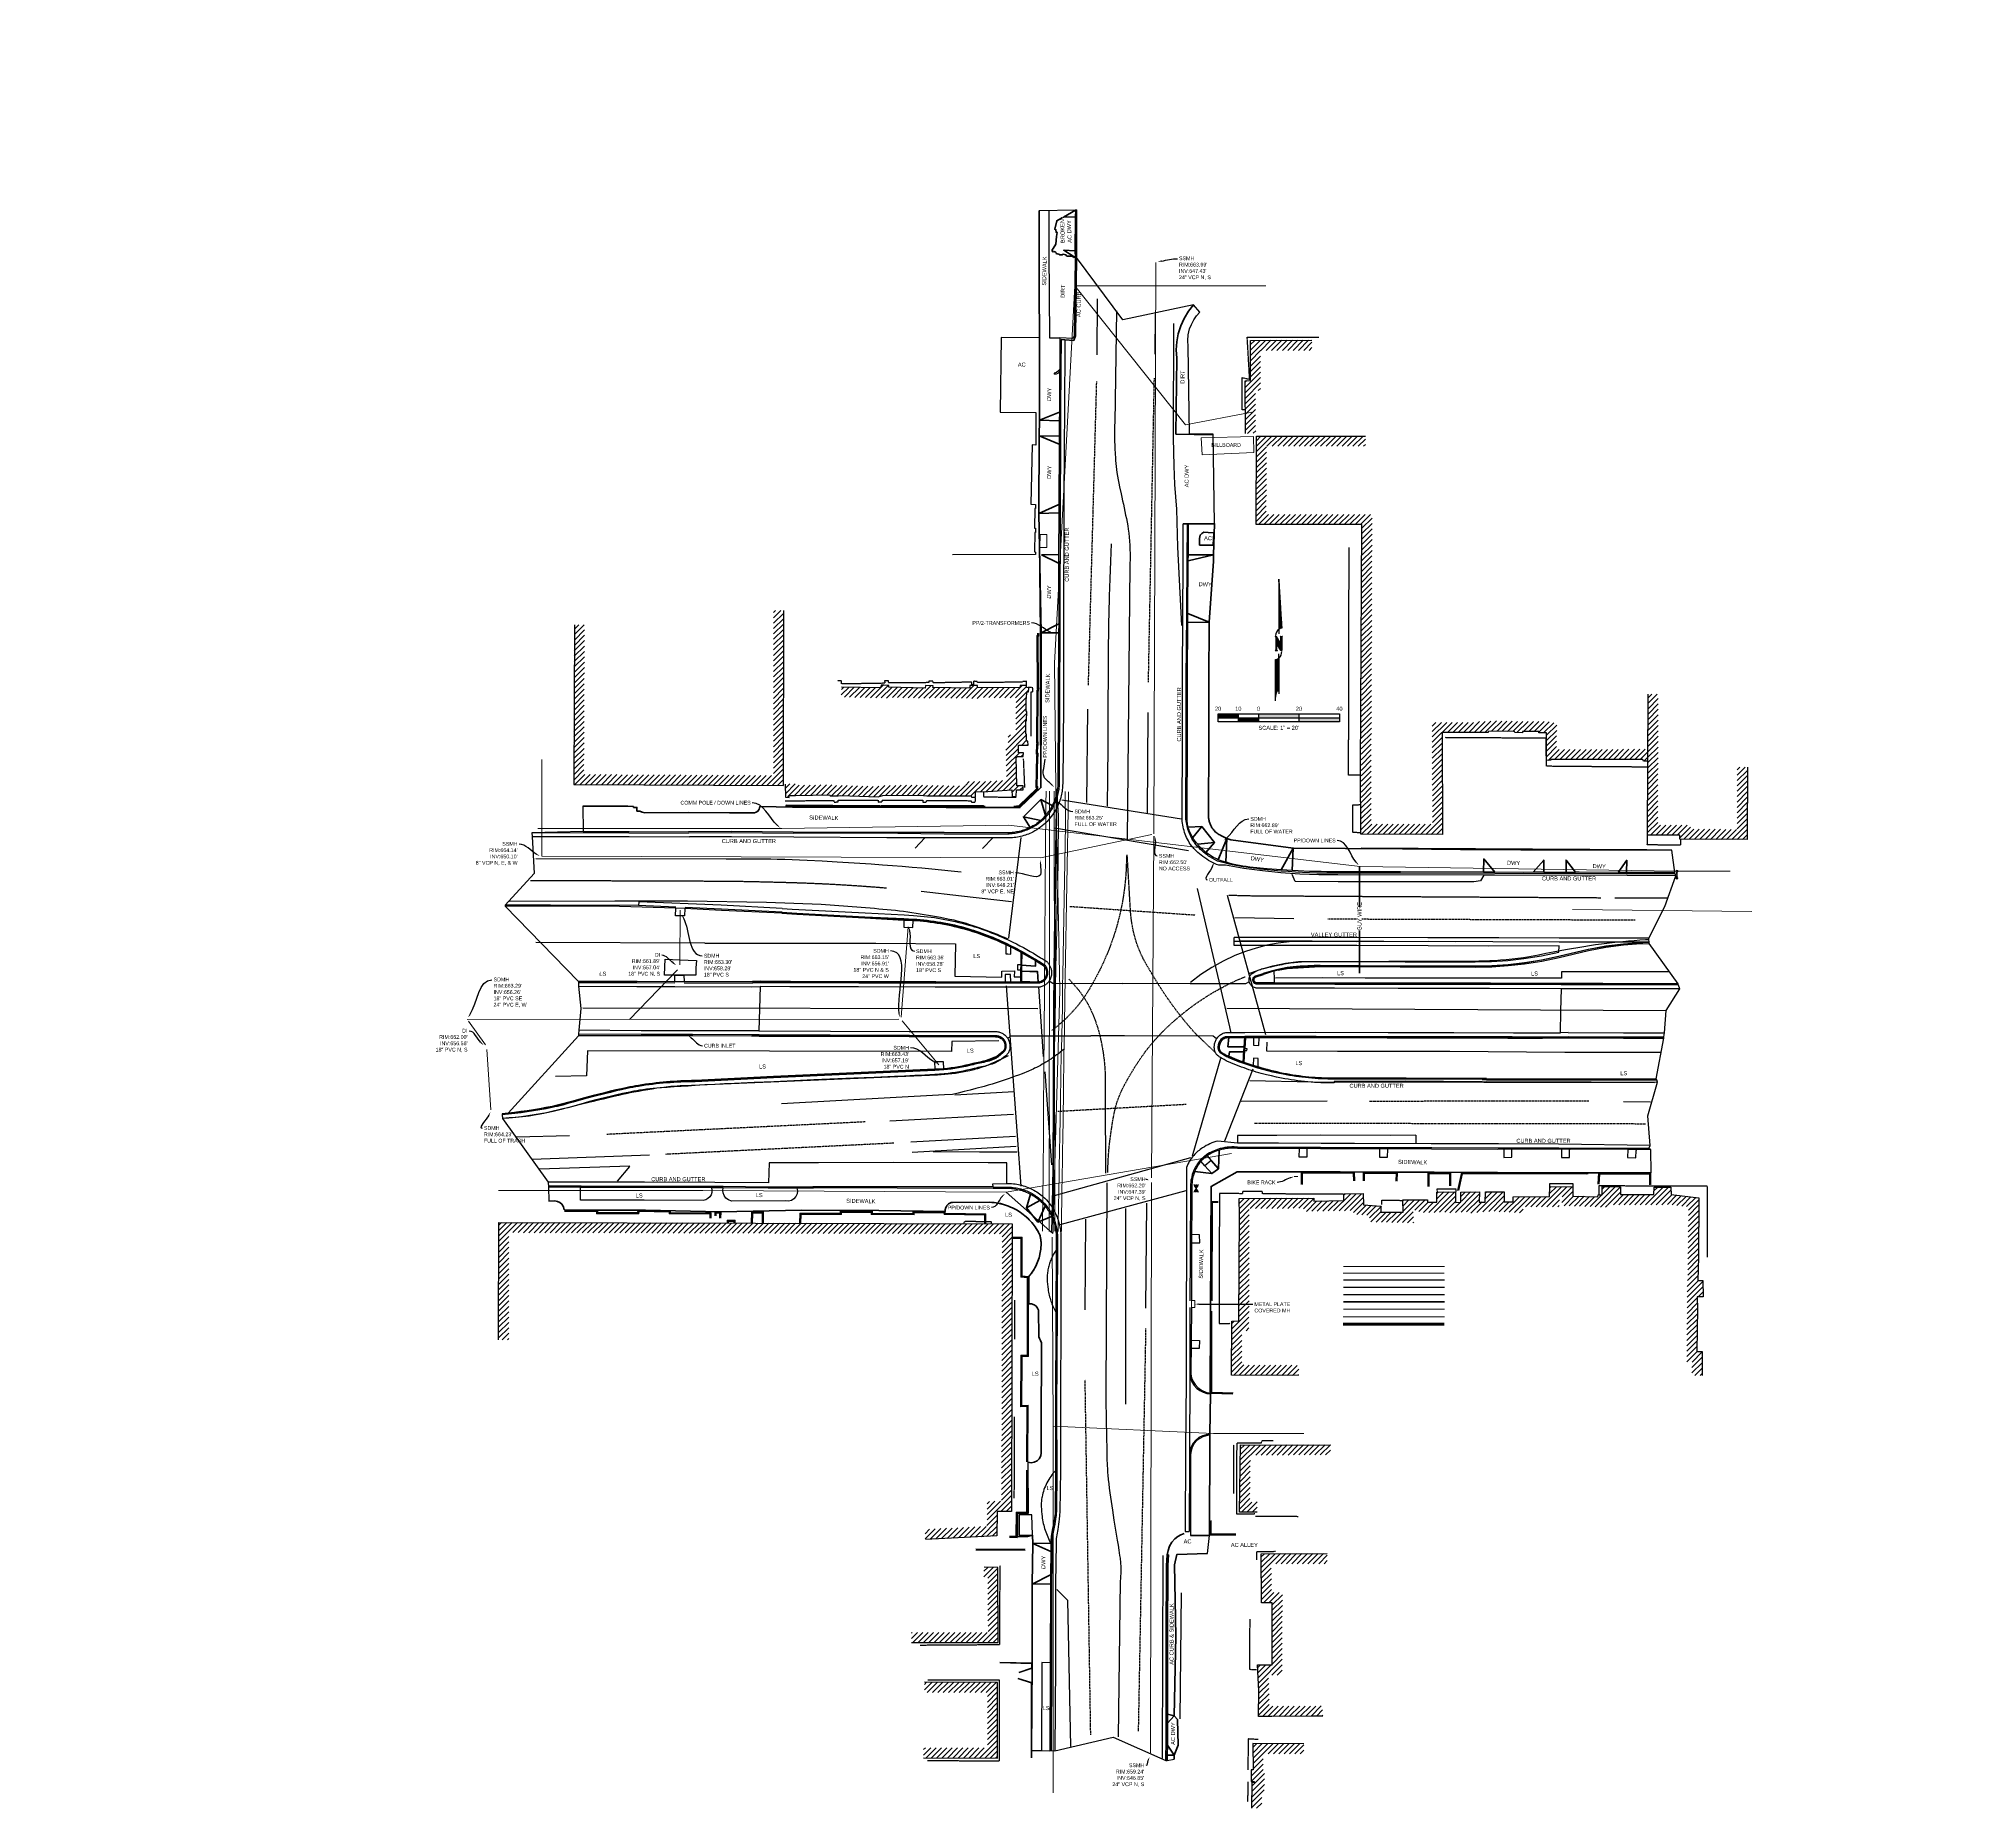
# Model space of a CAD drawing. Header units: feet. Extents: x 0 to 6439502, y 0 to 1884431.
# Drawn here: x 6438548 to 6439502, y 1883556 to 1884431 of the extents above; entities that cross this region are included whole.
import ezdxf
from ezdxf import colors
from ezdxf.entities.mleader import LeaderData, LeaderLine
from ezdxf.enums import TextEntityAlignment as Align
from ezdxf.lldxf.tags import DXFTag
from ezdxf.math import Vec2, Vec3

# ---------------------------------------------------------------- set-up
doc = ezdxf.new("R2010")
doc.units = ezdxf.units.FT
doc.header["$MEASUREMENT"] = 0
for name, pattern in [('DASHED', [0.75, 0.5, -0.25]), ('DASHED2', [0.375, 0.25, -0.125]), ('HIDDEN2', [0.1875, 0.125, -0.0625])]:
    doc.linetypes.add(name, pattern=pattern)
doc.layers.get('0').update_dxf_attribs({"color": 253})
for name, color, linetype, lineweight in [('V-ANNO-NRTH-', 253, 'Continuous', 25), ('V-ANNO-SCAL-', 253, 'Continuous', 25), ('V-DETL-PATT-BLDG-', 253, 'Continuous', 13), ('V-DETL-PATT-CONC-', 253, 'Continuous', 13), ('VF-BLDG-LINE-', 253, 'Continuous', 25), ('VF-BLDG-OVHD-LINE-', 253, 'DASHED2', 25), ('VF-COMM-OVHD-LINE-', 253, 'OVERHEADCOMM', 15), ('VF-COMM-OVHD-LINE-3D', 253, 'OVERHEADCOMM', 15), ('VF-ELEC-GUYW-LINE-3D', 253, 'Continuous', 35), ('VF-ELEC-OVHD-LINE-', 253, 'OVERHEADELECTRIC', 15), ('VF-ELEC-OVHD-LINE-3D', 253, 'OVERHEADELECTRIC', 15), ('VF-ELEC-VALT-LINE-', 253, 'Continuous', 13), ('VF-FENC-LINE-', 253, 'FENCE', 25), ('VF-PVMT-EDGE-LINE-', 253, 'EDGEOFPAVEMENT', 35), ('VF-ROAD-DRIV-LINE-', 253, 'Continuous', 35), ('VF-ROAD-STRP-WHIT-DASH-LINE-', 253, 'DASHED', 25), ('VF-ROAD-STRP-WHIT-LINE-', 253, 'Continuous', 25), ('VF-ROAD-STRP-YELO-DASH-LINE-', 253, 'DASHED', 25), ('VF-ROAD-STRP-YELO-LINE-', 253, 'Continuous', 25), ('VF-SSWR-GEOP-LINE-QLB-', 253, 'SEWER', 15), ('VF-STRM-GEOP-LINE-QLB-', 253, 'STORMDRAIN', 15), ('VF-TOPO-CONC-EDGE-LINE-', 253, 'Continuous', 25), ('VF-TOPO-CONC-GTFL-LINE-', 253, 'Continuous', 25), ('VF-TOPO-CONC-LIPG-LINE-', 253, 'Continuous', 25), ('VF-TOPO-CONC-SWLK-LINE-', 253, 'Continuous', 25), ('VF-TOPO-CONC-TBCB-LINE-', 253, 'Continuous', 25), ('VF-TOPO-CONC-TBWK-LINE-', 253, 'Continuous', 35), ('VF-TOPO-CONC-TFCB-LINE-', 253, 'Continuous', 25), ('VF-TOPO-CONC-WALL-LINE-', 253, 'Continuous', 9), ('VF-TOPO-RTWL-LINE-', 253, 'Continuous', 25), ('VF-TOPO-TEXT-', 253, 'Continuous', 25), ('VN-ELEC-TSEL-SYMB-', 253, 'Continuous', 13), ('VN-ELEC-TSIG-', 253, 'Continuous', 13), ('VN-SITE-BNCH-', 253, 'Continuous', 13), ('VN-SITE-SIGN-', 253, 'Continuous', 13)]:
    doc.layers.add(name, color=color, linetype=linetype, lineweight=lineweight)
doc.layers.add('VF-TINN-DSRF-BNDY-', color=253, linetype='Continuous', lineweight=25, plot=False)
doc.layers.get('V-DETL-PATT-CONC-').off()
doc.styles.add('NCS1', font='arial.ttf', dxfattribs={"width": 0.8, "height": 0.09375})
doc.styles.add('NCS1-Anno', font='arial.ttf', dxfattribs={"width": 0.8, "height": 0.1})
doc.styles.get("Standard").update_dxf_attribs({"font": 'arial.ttf'})
tags = doc.linetypes.add('EDGEOFPAVEMENT', pattern='A,1,-0.03,["EP",Standard,S=0.08,R=0,X=0,Y=-0.04],-0.16,1', length=2.19).pattern_tags.tags
tags[6] = DXFTag(74, 10)
tags = doc.linetypes.add('FENCE', pattern='A,0.5,-0.03,["X",Standard,S=0.08,R=0,X=0,Y=-0.04],-0.08,0.5', length=1.11).pattern_tags.tags
tags[6] = DXFTag(74, 10)
tags = doc.linetypes.add('OVERHEADCOMM', pattern='A,1,-0.03,["OC",Standard,S=0.08,R=0,X=0,Y=-0.04],-0.16,1', length=2.19).pattern_tags.tags
tags[6] = DXFTag(74, 10)
tags = doc.linetypes.add('OVERHEADELECTRIC', pattern='A,1,-0.03,["OE",Standard,S=0.08,R=0,X=0,Y=-0.04],-0.16,1', length=2.19).pattern_tags.tags
tags[6] = DXFTag(74, 10)
tags = doc.linetypes.add('SEWER', pattern='A,1,-0.03,["SS",Standard,S=0.08,R=0,X=0,Y=-0.04],-0.16,1', length=2.19).pattern_tags.tags
tags[6] = DXFTag(74, 10)
tags = doc.linetypes.add('STORMDRAIN', pattern='A,1,-0.03,["SD",Standard,S=0.08,R=0,X=0,Y=-0.04],-0.16,1', length=2.19).pattern_tags.tags
tags[6] = DXFTag(74, 10)
pattern_1 = [(45, (0, 0), (-1.3258252147, 1.3258252147), [])]

# ---------------------------------------------------------------- blocks, each defined once
blk = doc.blocks.new('206-Whitsett bldg')
at = {"layer": 'VF-BLDG-LINE-'}
blk.add_lwpolyline([(6439392.33, 1884070.62), (6439392.26, 1884034.82), (6439358.88, 1884035.01), (6439359.01, 1884037), (6439343.04, 1884037.03), (6439343.31, 1884106.72)], dxfattribs=at)
blk = doc.blocks.new('Traffic Signal')
at = {"color": 0}
for p, q in [((-0.05, 0.081), (-0.059, 0.096)), ((-0.05, 0.075), (0.05, 0.075)), ((0, 0), (-0.05, 0.075)), ((-0.033, 0.081), (-0.033, 0.096)), ((-0.003, 0.081), (-0.003, 0.096)), ((0.05, 0.075), (0, 0)), ((0.023, 0.081), (0.023, 0.096)), ((0.052, 0.079), (0.061, 0.096))]:
    blk.add_line(p, q, dxfattribs=at)
blk.add_solid([(0, 0), (0.05, 0.075), (-0.05, 0.075), (0.05, 0.075)], dxfattribs=at)
blk = doc.blocks.new('Street Light')
at = {"color": 0}
for p, q in [((-0.186, 0.009), (-0.2, 0.017)), ((-0.171, 0.018), (-0.171, 0.034)), ((-0.155, 0.009), (-0.142, 0.017)), ((-0.186, -0.009), (-0.2, -0.017)), ((-0.171, -0.018), (-0.171, -0.034)), ((-0.155, -0.009), (-0.142, -0.017))]:
    blk.add_line(p, q, dxfattribs=at)
for p, q in [((-0.026, 0.006), (-0.153, 0.003)), ((-0.026, -0.006), (-0.153, -0.003))]:
    blk.add_line(p, q)
for centre, radius in [((-0.171, 0), 0.018), ((0, 0), 0.027)]:
    blk.add_circle(centre, radius, dxfattribs=at)
blk = doc.blocks.new('206-Whitsett.dxf TFC')
at = {"layer": 'VF-TOPO-CONC-TFCB-LINE-'}
for points in [[(6438915.08, 1883998.82), (6438922.46, 1883998.39), (6438956.08, 1883996.53), (6438975.41, 1883995.49), (6438979.93, 1883995.34), (6438981.64, 1883995.21), (6438983.35, 1883995.07), (6438985.06, 1883994.9), (6438986.76, 1883994.7), (6438988.46, 1883994.49), (6438990.16, 1883994.25), (6438991.86, 1883993.99), (6438993.55, 1883993.7), (6438995.24, 1883993.39), (6438996.93, 1883993.06), (6438998.61, 1883992.71), (6439000.28, 1883992.33), (6439001.95, 1883991.93), (6439003.61, 1883991.51), (6439005.27, 1883991.06), (6439006.92, 1883990.6), (6439008.14, 1883990.24), (6439009.36, 1883989.86), (6439010.57, 1883989.47), (6439011.78, 1883989.07), (6439014.18, 1883988.23), (6439016.57, 1883987.34), (6439018.94, 1883986.41), (6439021.3, 1883985.43), (6439023.63, 1883984.41), (6439025.95, 1883983.36), (6439027.2, 1883982.77), (6439028.45, 1883982.17), (6439029.7, 1883981.53), (6439030.94, 1883980.88), (6439032.17, 1883980.21), (6439033.61, 1883979.39), (6439033.54, 1883972.88), (6439033.47, 1883970.4), (6439033.38, 1883963.91), (6439028.13, 1883963.95), (6439025.41, 1883963.96), (6438991.2, 1883964.03), (6438952.94, 1883964.09), (6438919.27, 1883964.18), (6438904.47, 1883964.3), (6438900.5, 1883964.15)], [(6439343.85, 1883983.89), (6439337.47, 1883983.65), (6439331.11, 1883983.16), (6439322.38, 1883982.06), (6439313.72, 1883980.48), (6439299.16, 1883977.01), (6439290.68, 1883975.21), (6439282.11, 1883973.83), (6439274.04, 1883972.93), (6439265.93, 1883972.41), (6439257.8, 1883972.26), (6439220.72, 1883972.31), (6439181.13, 1883972.5), (6439179.62, 1883972.51), (6439178.1, 1883972.5), (6439176.58, 1883972.47), (6439175.06, 1883972.41), (6439173.19, 1883972.32), (6439171.32, 1883972.2), (6439169.51, 1883972.05), (6439167.71, 1883971.87), (6439166.26, 1883971.71), (6439164.81, 1883971.52), (6439160.24, 1883970.65), (6439156.89, 1883969.8), (6439152.94, 1883968.59)], [(6439358.19, 1883963.09), (6439320.81, 1883963.14), (6439300.13, 1883963.22), (6439265.31, 1883963.33), (6439221.53, 1883963.4), (6439188.22, 1883963.44), (6439158.63, 1883963.54), (6439150.46, 1883963.56), (6439149.63, 1883963.6), (6439149.32, 1883963.67), (6439149.02, 1883963.79), (6439148.74, 1883963.95), (6439148.5, 1883964.16), (6439148.3, 1883964.4), (6439148.16, 1883964.67), (6439148.06, 1883964.96), (6439148, 1883965.26), (6439147.99, 1883965.56), (6439148.01, 1883965.86), (6439148.08, 1883966.16), (6439148.19, 1883966.43), (6439148.29, 1883966.62), (6439148.41, 1883966.78), (6439148.55, 1883966.93), (6439148.7, 1883967.07), (6439148.87, 1883967.19), (6439149.04, 1883967.3), (6439149.23, 1883967.39), (6439149.4, 1883967.45), (6439152.93, 1883968.58)], [(6438903.87, 1883938.06), (6438938.88, 1883938.01), (6438978.01, 1883937.88), (6439020.71, 1883937.83), (6439020.97, 1883937.82), (6439021.25, 1883937.8), (6439021.52, 1883937.76), (6439021.79, 1883937.7), (6439022.06, 1883937.63), (6439022.33, 1883937.54), (6439022.85, 1883937.34), (6439023.34, 1883937.08), (6439023.58, 1883936.93), (6439023.8, 1883936.76), (6439024.02, 1883936.59), (6439024.23, 1883936.41), (6439024.42, 1883936.21), (6439024.6, 1883936.01), (6439024.79, 1883935.76), (6439024.96, 1883935.5), (6439025.12, 1883935.23), (6439025.26, 1883934.94), (6439025.38, 1883934.65), (6439025.49, 1883934.35), (6439025.57, 1883934.04), (6439025.64, 1883933.73), (6439025.69, 1883933.42), (6439025.73, 1883933.1), (6439025.74, 1883932.78), (6439025.74, 1883932.46), (6439025.71, 1883932.15), (6439025.67, 1883931.84), (6439025.6, 1883931.53), (6439025.52, 1883931.23), (6439025.42, 1883930.98), (6439025.31, 1883930.74), (6439025.18, 1883930.51), (6439025.04, 1883930.28), (6439024.72, 1883929.87), (6439024.36, 1883929.49), (6439023.98, 1883929.14), (6439023.58, 1883928.82), (6439023.17, 1883928.52), (6439022.76, 1883928.24), (6439022.41, 1883928.03), (6439022.04, 1883927.84), (6439021.67, 1883927.68), (6439021.3, 1883927.54), (6439020.58, 1883927.28), (6439019.87, 1883927.02), (6439018.61, 1883926.54), (6439017.34, 1883926.07), (6439016.07, 1883925.61), (6439014.78, 1883925.18), (6439013.49, 1883924.77), (6439012.2, 1883924.38), (6439010.9, 1883924), (6439009.59, 1883923.65), (6439007.82, 1883923.2), (6439006.03, 1883922.78), (6439004.23, 1883922.4), (6439002.43, 1883922.06), (6439000.62, 1883921.75), (6438998.8, 1883921.48), (6438996.98, 1883921.25), (6438995.15, 1883921.06), (6438990.66, 1883920.85), (6438950.63, 1883918.98), (6438910.91, 1883917.16), (6438872.13, 1883915.26), (6438870.37, 1883915.23), (6438868.61, 1883915.18), (6438866.86, 1883915.12), (6438865.1, 1883915.04), (6438863.35, 1883914.95), (6438861.6, 1883914.84), (6438859.84, 1883914.71), (6438858.09, 1883914.57), (6438856.34, 1883914.41), (6438854.59, 1883914.24), (6438852.85, 1883914.04), (6438851.1, 1883913.84), (6438849.36, 1883913.61), (6438847.62, 1883913.37), (6438845.88, 1883913.12), (6438844.15, 1883912.85), (6438842.75, 1883912.61), (6438841.35, 1883912.36), (6438839.95, 1883912.1), (6438838.56, 1883911.82), (6438835.77, 1883911.22), (6438833, 1883910.59), (6438830.22, 1883909.92), (6438827.45, 1883909.24), (6438821.91, 1883907.87), (6438819.36, 1883907.22), (6438816.82, 1883906.53), (6438811.74, 1883905.1), (6438809.19, 1883904.39), (6438806.64, 1883903.7), (6438805.35, 1883903.37), (6438804.07, 1883903.06), (6438802.78, 1883902.76), (6438801.48, 1883902.48), (6438798.42, 1883901.86), (6438795.34, 1883901.29), (6438792.26, 1883900.77), (6438789.17, 1883900.3), (6438786.07, 1883899.87), (6438782.96, 1883899.48), (6438779.86, 1883899.15), (6438776.75, 1883898.86)], [(6439347.27, 1883916.07), (6439314.79, 1883916.1), (6439263.44, 1883916.26), (6439261.05, 1883916.3), (6439223.64, 1883916.49), (6439188.09, 1883916.59), (6439186.4, 1883916.59), (6439184.71, 1883916.61), (6439183.01, 1883916.65), (6439181.32, 1883916.72), (6439179.01, 1883916.83), (6439176.7, 1883916.99), (6439174.39, 1883917.18), (6439172.09, 1883917.41), (6439169.79, 1883917.69), (6439167.74, 1883918), (6439166.03, 1883918.26), (6439165.35, 1883918.38), (6439162.93, 1883918.79), (6439161.33, 1883919.12), (6439159.73, 1883919.47), (6439158.14, 1883919.85), (6439156.56, 1883920.24), (6439154.98, 1883920.66), (6439153.41, 1883921.09), (6439151.85, 1883921.54), (6439150.28, 1883922.01), (6439147.93, 1883922.74), (6439143.05, 1883924.27), (6439143.43, 1883930.67), (6439143.59, 1883931.62), (6439143.95, 1883937.46), (6439148.21, 1883937.49), (6439150.97, 1883937.44), (6439179.25, 1883937.4), (6439214.22, 1883937.33), (6439247.34, 1883937.27), (6439273.92, 1883937.16), (6439290.98, 1883937.14), (6439303.68, 1883937.22), (6439331.09, 1883937.15), (6439351.04, 1883937.07)]]:
    blk.add_lwpolyline(points, dxfattribs=at)
blk = doc.blocks.new('206-Whitsett.dxf pavement edge')
at = {"layer": 'VF-PVMT-EDGE-LINE-'}
blk.add_lwpolyline([(6439059.43, 1884322.62), (6439058.51, 1884323.28), (6439055.96, 1884323.18), (6439055.66, 1884323.37), (6439055.43, 1884323.86), (6439054.13, 1884324.23), (6439053.62, 1884323.94), (6439052.45, 1884323.94), (6439051.97, 1884324.26), (6439051.07, 1884324.4), (6439050.66, 1884324.63), (6439050.44, 1884325.23), (6439049.4, 1884325.61), (6439048.9, 1884325.39), (6439048.57, 1884325.82), (6439048.63, 1884326.34), (6439049.2, 1884327.01), (6439050.43, 1884329.21), (6439050.84, 1884332.99), (6439051.06, 1884334.96), (6439050.55, 1884335.12), (6439050.53, 1884336.31), (6439049.93, 1884336.53), (6439050.9, 1884340.73), (6439053.8, 1884342.44)], dxfattribs=at)
blk = doc.blocks.new('206-Whitsett.dxf building')
at = {"layer": 'VF-BLDG-LINE-'}
blk.add_lwpolyline([(6439150.03, 1883702.33), (6439141.33, 1883702.29), (6439141.73, 1883735.51), (6439152.45, 1883735.46), (6439186.26, 1883735.61)], dxfattribs=at)
blk = doc.blocks.new('206-Whitsett.dxf curb update')
at = {"layer": 'VF-TOPO-CONC-TBCB-LINE-'}
for points in [[(6439033.94, 1883979.3), (6439037.62, 1883977.09), (6439040.56, 1883975.46), (6439041.62, 1883974.83), (6439044.72, 1883972.84), (6439044.94, 1883972.61), (6439045.12, 1883972.4), (6439045.28, 1883972.18), (6439045.44, 1883971.94), (6439045.72, 1883971.46), (6439045.95, 1883970.95), (6439046.13, 1883970.41), (6439046.25, 1883969.87), (6439046.29, 1883969.59), (6439046.32, 1883969.31), (6439046.33, 1883969.03), (6439046.32, 1883968.75), (6439046.26, 1883968.22), (6439046.15, 1883967.68), (6439045.98, 1883967.16), (6439045.76, 1883966.65), (6439045.5, 1883966.17), (6439045.34, 1883965.93), (6439045.17, 1883965.71), (6439045, 1883965.5), (6439044.81, 1883965.3), (6439044.61, 1883965.11), (6439044.4, 1883964.94), (6439044.1, 1883964.73), (6439043.79, 1883964.54), (6439043.47, 1883964.38), (6439043.14, 1883964.23), (6439042.79, 1883964.12), (6439042.44, 1883964.03), (6439042.09, 1883963.96), (6439041.72, 1883963.92), (6439037.58, 1883963.97), (6439033.48, 1883963.98)], [(6439033.71, 1883978.91), (6439037.4, 1883976.7), (6439040.34, 1883975.07), (6439041.38, 1883974.44), (6439044.43, 1883972.49), (6439044.6, 1883972.31), (6439044.76, 1883972.12), (6439044.92, 1883971.92), (6439045.06, 1883971.71), (6439045.32, 1883971.26), (6439045.53, 1883970.78), (6439045.69, 1883970.29), (6439045.81, 1883969.79), (6439045.84, 1883969.53), (6439045.87, 1883969.28), (6439045.88, 1883969.03), (6439045.87, 1883968.78), (6439045.82, 1883968.29), (6439045.71, 1883967.8), (6439045.56, 1883967.31), (6439045.36, 1883966.85), (6439045.11, 1883966.4), (6439044.97, 1883966.19), (6439044.82, 1883965.99), (6439044.66, 1883965.8), (6439044.49, 1883965.62), (6439044.31, 1883965.45), (6439044.12, 1883965.29), (6439043.86, 1883965.1), (6439043.58, 1883964.93), (6439043.28, 1883964.78), (6439042.98, 1883964.66), (6439042.66, 1883964.55), (6439042.34, 1883964.47), (6439042.02, 1883964.41), (6439041.7, 1883964.37), (6439037.58, 1883964.42), (6439033.48, 1883964.43)]]:
    blk.add_lwpolyline(points, dxfattribs=at)
blk = doc.blocks.new('206-Whitsett.dxf vault line')
at = {"layer": 'VF-ELEC-VALT-LINE-'}
blk.add_lwpolyline([(6439046.02, 1884179.3), (6439042.59, 1884179.29), (6439042.64, 1884185.65), (6439046, 1884185.67), (6439046.02, 1884179.3)], close=True, dxfattribs=at)
blk = doc.blocks.new('*U981')
at = {"color": 0}
for p, q in [((0.002, 1.593), (0.002, 0.35)), ((0.077, 0.382), (0.002, 1.593)), ((0.003, 1.556), (0.003, 0.35)), ((0.004, 1.537), (0.004, 0.351)), ((0.005, 1.519), (0.005, 0.352)), ((0.006, 1.5), (0.006, 0.353)), ((0.008, 1.482), (0.008, 0.354)), ((0.009, 1.463), (0.009, 0.354)), ((0.01, 1.444), (0.01, 0.355)), ((0.011, 1.426), (0.011, 0.356)), ((0.012, 1.407), (0.012, 0.357)), ((0.013, 1.388), (0.013, 0.357)), ((0.015, 1.37), (0.015, 0.358)), ((0.016, 1.351), (0.016, 0.359)), ((0.017, 1.333), (0.017, 0.359)), ((0.018, 1.314), (0.018, 0.36)), ((0.019, 1.295), (0.019, 0.361)), ((0.02, 1.277), (0.02, 0.361)), ((0.022, 1.258), (0.022, 0.362)), ((0.023, 1.239), (0.023, 0.363)), ((0.024, 1.221), (0.024, 0.363)), ((0.025, 1.202), (0.025, 0.364)), ((0.026, 1.183), (0.026, 0.364)), ((0.027, 1.165), (0.027, 0.365)), ((0.028, 1.146), (0.028, 0.366)), ((0.03, 1.128), (0.03, 0.366)), ((0.031, 1.109), (0.031, 0.367)), ((0.032, 1.09), (0.032, 0.367)), ((0.033, 1.072), (0.033, 0.368)), ((0.034, 1.053), (0.034, 0.368)), ((0.035, 1.034), (0.035, 0.369)), ((0.037, 1.016), (0.037, 0.369)), ((0.038, 0.997), (0.038, 0.37)), ((0.039, 0.979), (0.039, 0.37)), ((0.04, 0.96), (0.04, 0.371)), ((0.041, 0.941), (0.041, 0.371)), ((0.042, 0.923), (0.042, 0.372)), ((0.044, 0.904), (0.044, 0.372)), ((0.045, 0.885), (0.045, 0.373)), ((0.046, 0.867), (0.046, 0.373)), ((0.047, 0.848), (0.047, 0.374)), ((0.048, 0.829), (0.048, 0.374)), ((0.049, 0.811), (0.049, 0.375)), ((0.051, 0.792), (0.051, 0.375)), ((0.052, 0.774), (0.052, 0.375)), ((0.053, 0.755), (0.053, 0.376)), ((0.054, 0.736), (0.054, 0.376)), ((0.055, 0.718), (0.055, 0.377)), ((0.056, 0.699), (0.056, 0.377)), ((0.057, 0.68), (0.057, 0.377)), ((0.059, 0.662), (0.059, 0.378)), ((0.06, 0.643), (0.06, 0.378)), ((0.061, 0.625), (0.061, 0.378)), ((0.062, 0.606), (0.062, 0.379)), ((0.063, 0.587), (0.063, 0.379)), ((0.064, 0.569), (0.064, 0.379)), ((0.066, 0.55), (0.066, 0.38)), ((0.067, 0.531), (0.067, 0.38)), ((0.068, 0.513), (0.068, 0.38)), ((0.069, 0.494), (0.069, 0.381)), ((-0.091, 0.176), (-0.05, 0.176)), ((-0.088, 0.175), (-0.088, 0.176)), ((-0.086, 0.175), (-0.086, 0.176)), ((-0.085, 0.175), (-0.085, 0.176)), ((-0.084, 0.174), (-0.084, 0.176)), ((-0.083, 0.173), (-0.083, 0.176)), ((-0.082, 0.173), (-0.082, 0.176)), ((-0.081, 0.172), (-0.081, 0.176)), ((-0.079, 0.171), (-0.079, 0.176)), ((-0.078, 0.17), (-0.078, 0.176)), ((-0.077, 0.169), (-0.077, 0.176)), ((-0.076, 0.167), (-0.076, 0.176)), ((-0.075, 0.164), (-0.075, 0.176)), ((-0.074, 0.158), (-0.074, -0.155)), ((-0.05, 0.176), (-0.05, -0.155)), ((0.054, -0.008), (-0.05, 0.176)), ((0.054, -0.172), (-0.05, 0.011)), ((-0.05, -0.155), (-0.05, 0.011)), ((0.002, 0.35), (0.002, 0.244)), ((0.037, 0.176), (0.095, 0.176)), ((0.043, 0.174), (0.088, 0.174)), ((0.045, 0.173), (0.086, 0.173)), ((0.047, 0.172), (0.084, 0.172)), ((0.048, 0.171), (0.083, 0.171)), ((0.05, 0.17), (0.082, 0.17)), ((0.051, 0.169), (0.081, 0.169)), ((0.051, 0.167), (0.08, 0.167)), ((0.052, 0.166), (0.079, 0.166)), ((0.053, 0.165), (0.079, 0.165)), ((0.053, 0.164), (0.078, 0.164)), ((0.053, 0.163), (0.078, 0.163)), ((0.054, 0.162), (0.078, 0.162)), ((0.054, 0.16), (0.077, 0.16)), ((0.054, 0.159), (0.077, 0.159)), ((0.054, -0.008), (0.054, 0.159)), ((0.054, 0.158), (0.054, -0.172)), ((0.07, 0.475), (0.07, 0.381)), ((0.071, 0.457), (0.071, 0.381)), ((0.073, 0.438), (0.073, 0.381)), ((0.074, 0.42), (0.074, 0.382)), ((0.075, 0.401), (0.075, 0.382)), ((0.077, 0.158), (0.077, -0.172)), ((-0.091, -0.172), (-0.033, -0.172)), ((-0.085, -0.171), (-0.039, -0.171)), ((-0.082, -0.17), (-0.042, -0.17)), ((-0.082, -1.418), (-0.075, -0.397)), ((-0.081, -0.169), (-0.043, -0.169)), ((-0.079, -0.167), (-0.045, -0.167)), ((-0.078, -0.166), (-0.046, -0.166)), ((-0.077, -0.165), (-0.047, -0.165)), ((-0.076, -0.163), (-0.048, -0.163)), ((-0.076, -0.164), (-0.048, -0.164)), ((-0.076, -0.469), (-0.076, -1.28)), ((-0.075, -0.16), (-0.049, -0.16)), ((-0.075, -0.162), (-0.049, -0.162)), ((-0.075, -0.397), (-0.075, -1.27)), ((-0.074, -0.156), (-0.05, -0.156)), ((-0.074, -0.157), (-0.05, -0.157)), ((-0.074, -0.158), (-0.05, -0.158)), ((-0.074, -0.159), (-0.05, -0.159)), ((-0.074, -0.397), (-0.074, -1.264)), ((-0.072, -0.396), (-0.072, -1.26)), ((-0.071, -0.396), (-0.071, -1.256)), ((-0.07, -0.396), (-0.07, -1.253)), ((-0.069, -0.396), (-0.069, -1.249)), ((-0.068, -0.395), (-0.068, -1.244)), ((-0.067, -0.395), (-0.067, -1.24)), ((-0.065, -0.395), (-0.065, -1.236)), ((-0.064, -0.394), (-0.064, -1.231)), ((-0.063, -0.394), (-0.063, -1.227)), ((-0.062, -0.394), (-0.062, -1.223)), ((-0.061, -0.393), (-0.061, -1.22)), ((-0.06, -0.393), (-0.06, -1.216)), ((-0.059, -0.392), (-0.059, -1.213)), ((-0.057, -0.392), (-0.057, -1.21)), ((-0.056, -0.392), (-0.056, -1.206)), ((-0.055, -0.391), (-0.055, -1.203)), ((-0.054, -0.391), (-0.054, -1.2)), ((-0.053, -0.39), (-0.053, -1.198)), ((-0.052, -0.39), (-0.052, -1.195)), ((-0.05, -0.389), (-0.05, -1.193)), ((-0.049, -0.389), (-0.049, -1.19)), ((-0.048, -0.389), (-0.048, -1.188)), ((-0.047, -0.388), (-0.047, -1.186)), ((-0.046, -0.388), (-0.046, -1.184)), ((-0.045, -0.387), (-0.045, -1.182)), ((-0.043, -0.387), (-0.043, -1.18)), ((-0.042, -0.386), (-0.042, -1.178)), ((-0.041, -0.386), (-0.041, -1.176)), ((-0.04, -0.385), (-0.04, -1.175)), ((-0.039, -0.385), (-0.039, -1.174)), ((-0.038, -0.384), (-0.038, -1.173)), ((-0.036, -0.384), (-0.036, -1.171)), ((-0.035, -0.383), (-0.035, -1.17)), ((-0.034, -0.382), (-0.034, -1.17)), ((-0.033, -0.382), (-0.033, -1.169)), ((-0.032, -0.381), (-0.032, -1.168)), ((-0.031, -0.381), (-0.031, -1.167)), ((-0.03, -0.38), (-0.03, -1.166)), ((-0.028, -0.38), (-0.028, -1.166)), ((-0.027, -0.379), (-0.027, -1.165)), ((-0.026, -0.378), (-0.026, -1.165)), ((-0.025, -0.378), (-0.025, -1.164)), ((-0.024, -0.377), (-0.024, -1.164)), ((-0.023, -0.376), (-0.023, -1.163)), ((-0.021, -0.376), (-0.021, -1.163)), ((-0.02, -0.375), (-0.02, -1.163)), ((-0.019, -0.374), (-0.019, -1.163)), ((-0.018, -0.374), (-0.018, -1.163)), ((-0.017, -0.373), (-0.017, -1.162)), ((-0.016, -0.372), (-0.016, -1.162)), ((-0.014, -0.371), (-0.014, -1.162)), ((-0.013, -0.371), (-0.013, -1.163)), ((-0.012, -0.37), (-0.012, -1.163)), ((-0.011, -0.369), (-0.011, -1.164)), ((-0.01, -0.368), (-0.01, -1.164)), ((-0.009, -0.368), (-0.009, -1.165)), ((-0.007, -0.367), (-0.007, -1.167)), ((-0.006, -0.366), (-0.006, -1.168)), ((-0.005, -0.365), (-0.005, -1.17)), ((-0.004, -0.364), (-0.004, -1.171)), ((-0.003, -0.363), (-0.003, -1.173)), ((-0.002, -0.363), (-0.002, -1.175)), ((-0.001, -0.362), (-0.001, -1.178)), ((0.001, -0.361), (0.001, -1.181)), ((0.002, -0.36), (0.002, -0.256)), ((0.002, -0.36), (0.002, -1.239)), ((0.077, -0.172), (0.054, -0.172)), ((-0.078, -0.836), (-0.078, -1.297)), ((-0.077, -0.652), (-0.077, -1.287)), ((0.002, -0.487), (0.002, -0.497)), ((-0.079, -1.019), (-0.079, -1.308))]:
    blk.add_line(p, q, dxfattribs=at)
blk.add_lwpolyline([(0.002, -1.188, 0.059141), (0, -1.18, 0.065436), (-0.003, -1.173, 0.041771), (-0.008, -1.166, 0.090044), (-0.011, -1.163, 0.138293), (-0.016, -1.162, 0.075359), (-0.025, -1.164, 0.083197), (-0.036, -1.171, 0.08096), (-0.044, -1.18, 0.039884), (-0.054, -1.2, 0.028173), (-0.064, -1.23, 0.006564), (-0.073, -1.263, 0.026227), (-0.074, -1.272, 0.007382), (-0.075, -1.276, 0.00096), (-0.078, -1.306, 0.011269), (-0.08, -1.328, 0.007475)], format="xyb", dxfattribs=at)
for centre, radius, start, end in [((-0.091, 0.158), 0.0174, 0, 90), ((0.115, 0.192), 0.194, 125.797, 177.8), ((0.115, 0.192), 0.194, 101.3132, 125.797), ((0.037, 0.158), 0.0174, 3.8226, 90), ((0.095, 0.158), 0.0174, 90, 180), ((-0.091, -0.155), 0.0174, 270, 0), ((-0.121, -0.204), 0.198, 283.2828, 308.2798), ((-0.033, -0.155), 0.0174, 180, 270), ((-0.121, -0.204), 0.198, 308.2798, 2.924)]:
    blk.add_arc(centre, radius, start, end, dxfattribs=at)
for points in [[(-0.074, -0.155), (-0.05, -0.155), (-0.074, 0.176), (-0.05, 0.176)], [(0.054, -0.172), (-0.05, 0.011), (0.054, -0.008), (-0.05, 0.176)], [(0.054, -0.172), (0.077, -0.172), (0.054, 0.158), (0.077, 0.158)]]:
    blk.add_solid(points, dxfattribs=at)
blk = doc.blocks.new('*U1059')
for p, q in [((-1.5, 0), (-1.5, 0.2)), ((-1.5, 0.2), (1.5, 0.2)), ((-1.5, 0.1), (1.5, 0.1)), ((1.5, 0), (-1.5, 0)), ((-1, 0.2), (-1, 0)), ((-0.5, 0.2), (-0.5, 0)), ((0.5, 0.2), (0.5, 0)), ((1.5, 0.2), (1.5, 0))]:
    blk.add_line(p, q)
for points in [[(-1.5, 0.2), (-1, 0.2), (-1.5, 0.1), (-1, 0.1)], [(-1, 0.1), (-0.5, 0.1), (-1, 0), (-0.5, 0)], [(-0.5, 0.2), (0.5, 0.2), (-0.5, 0.1), (0.5, 0.1)], [(0.5, 0.1), (1.5, 0.1), (0.5, 0), (1.5, 0)]]:
    blk.add_solid(points)
at = {"style": 'NCS1'}
for s, p in [('20', (-1.5, 0.248)), ('10', (-1, 0.248)), ('0', (-0.5, 0.248)), ('20', (0.5, 0.248)), ('40', (1.5, 0.248))]:
    blk.add_text(s, height=0.1, dxfattribs=at).set_placement(p, align=Align.BOTTOM_CENTER)
blk.add_text('SCALE: 1" = 20\'', height=0.1, dxfattribs=at).set_placement((0, -0.094), align=Align.TOP_CENTER)
blk = doc.blocks.new('206-Whitsett ep')
at = {"layer": 'VF-PVMT-EDGE-LINE-'}
blk.add_lwpolyline([(6439128.56, 1884186.51), (6439125.74, 1884186.66), (6439123.59, 1884186.74), (6439122.63, 1884186.21), (6439121.8, 1884185.33), (6439121.42, 1884183.72), (6439121.56, 1884180.39), (6439128.22, 1884180.34), (6439128.56, 1884186.51)], close=True, dxfattribs=at)

msp = doc.modelspace()

# ---------------------------------------------------------------- hatches: boundary and pattern name
at = {"layer": 'V-DETL-PATT-BLDG-'}
h = msp.add_hatch(dxfattribs=at)
h.set_pattern_fill('ANSI31', color=256, scale=15)
h.set_pattern_definition(pattern_1)
h.paths.add_polyline_path([(6439177.05, 1884281.7), (6439146.74, 1884281.62), (6439146.66, 1884261.75), (6439144.1, 1884261.7), (6439144.27, 1884235.64), (6439149.27, 1884235.68), (6439149.14, 1884256.79), (6439151.64, 1884256.84), (6439151.72, 1884276.64), (6439177.07, 1884276.7)])
h = msp.add_hatch(dxfattribs=at)
h.set_pattern_fill('ANSI31', color=256, scale=15)
h.set_pattern_definition(pattern_1)
h.paths.add_polyline_path([(6439343.12, 1884079.45), (6439298.05, 1884079.42), (6439298.07, 1884092.62), (6439294.38, 1884092.63), (6439294.39, 1884093.2), (6439276.47, 1884093.29), (6439276.47, 1884093.28), (6439268.52, 1884093.48), (6439259.2, 1884093.09), (6439259.21, 1884092.76), (6439236.51, 1884092.76), (6439236.64, 1884042.4), (6439206.28, 1884042.44), (6439206.83, 1884195.6), (6439154.49, 1884195.62), (6439154.63, 1884229.27), (6439203.48, 1884229.34), (6439203.48, 1884234.34), (6439149.65, 1884234.27), (6439149.47, 1884190.62), (6439201.82, 1884190.6), (6439201.26, 1884037.45), (6439241.65, 1884037.4), (6439241.53, 1884087.76), (6439262.14, 1884087.76), (6439264.27, 1884087.76), (6439264.26, 1884088.3), (6439268.56, 1884088.47), (6439277.26, 1884088.25), (6439277.34, 1884087.72), (6439281.1, 1884087.68), (6439281.14, 1884088.27), (6439289.32, 1884088.22), (6439289.32, 1884087.65), (6439293.06, 1884087.64), (6439293.05, 1884074.03), (6439295.02, 1884073.93), (6439295.12, 1884074.42), (6439340.71, 1884074.44), (6439340.91, 1884073.58), (6439343.18, 1884073.62), (6439343.19, 1884073.95)])
h = msp.add_hatch(dxfattribs=at)
h.set_pattern_fill('ANSI31', color=256, scale=15)
h.set_pattern_definition(pattern_1)
h.paths.add_polyline_path([(6438910.95, 1884148.03), (6438910.83, 1884066.52), (6438817.15, 1884067), (6438817.46, 1884140.98), (6438812.46, 1884141), (6438812.13, 1884062.03), (6438915.82, 1884061.49), (6438915.95, 1884148.02)])
h = msp.add_hatch(dxfattribs=at)
h.set_pattern_fill('ANSI31', color=256, scale=15)
h.set_pattern_definition(pattern_1)
h.paths.add_polyline_path([(6439028.76, 1884059.34), (6439028.93, 1884056.12), (6439030.95, 1884059.4), (6439034.36, 1884059.47), (6439034.24, 1884061.45), (6439031.18, 1884061.44), (6439030.88, 1884075.62), (6439031.19, 1884075.62), (6439031.27, 1884075.85), (6439034.32, 1884075.88), (6439034.5, 1884077.77), (6439031.97, 1884077.79), (6439031.94, 1884081.52), (6439036.81, 1884081.45), (6439036.67, 1884083.46), (6439036.03, 1884083.46), (6439035.97, 1884086.87), (6439035.6, 1884086.97), (6439035.66, 1884093.55), (6439036, 1884093.6), (6439036.08, 1884098.09), (6439035.71, 1884098.14), (6439035.8, 1884104.56), (6439036.01, 1884104.65), (6439036.1, 1884107.84), (6439037.01, 1884107.93), (6439037.1, 1884109.86), (6439036, 1884109.96), (6439035.96, 1884111.04), (6439033.9, 1884110.95), (6439032.83, 1884110.95), (6439032.73, 1884109.91), (6439011.8, 1884110.01), (6439011.67, 1884111), (6439008.95, 1884110.92), (6439007.95, 1884110.93), (6439007.87, 1884109.63), (6438989.71, 1884109.93), (6438989.77, 1884110.87), (6438985.99, 1884110.92), (6438985.78, 1884109.71), (6438967.9, 1884110.11), (6438967.96, 1884110.98), (6438965.4, 1884111.16), (6438964.11, 1884111.1), (6438963.8, 1884109.84), (6438944.46, 1884110.25), (6438944.36, 1884105.25), (6438967.71, 1884104.75), (6438967.8, 1884105.11), (6438989.97, 1884104.62), (6438990.02, 1884104.93), (6439012.59, 1884104.55), (6439012.62, 1884105.01), (6439030.81, 1884104.92), (6439030.71, 1884097.93), (6439030.69, 1884097.92), (6439030.67, 1884095.69), (6439030.65, 1884093.79), (6439030.66, 1884093.79), (6439030.6, 1884086.54), (6439026.89, 1884086.6), (6439026.95, 1884080.63), (6439025.78, 1884080.63), (6439026.12, 1884064.19), (6439014.41, 1884063.5), (6439005.78, 1884063.55), (6439005.75, 1884061.43), (6438986.9, 1884061.52), (6438983.44, 1884061.73), (6438964.18, 1884061.57), (6438962.09, 1884061.01), (6438943.87, 1884061.65), (6438941.42, 1884061.5), (6438941.09, 1884061.91), (6438921.62, 1884061.65), (6438921.6, 1884062.45), (6438916.6, 1884062.29), (6438916.8, 1884055.72), (6438918.6, 1884055.59), (6438918.5, 1884056.6), (6438921.72, 1884056.67), (6438938.7, 1884056.88), (6438938.97, 1884056.53), (6438940.74, 1884056.44), (6438943.94, 1884056.64), (6438962.66, 1884055.98), (6438964.86, 1884056.57), (6438983.31, 1884056.73), (6438986.74, 1884056.52), (6439008.62, 1884056.42), (6439008.76, 1884055.85), (6439010.69, 1884055.8), (6439010.72, 1884058.52), (6439014.55, 1884058.5)])
h = msp.add_hatch(dxfattribs=at)
h.set_pattern_fill('ANSI31', color=256, scale=15)
h.set_pattern_definition(pattern_1)
h.paths.add_polyline_path([(6439348.31, 1884106.7), (6439343.31, 1884106.72), (6439343.04, 1884037.03), (6439359.01, 1884037), (6439358.88, 1884035.01), (6439392.26, 1884034.82), (6439392.33, 1884070.62), (6439387.33, 1884070.63), (6439387.27, 1884039.84), (6439364.21, 1884039.98), (6439364.34, 1884041.99), (6439348.06, 1884042.02)])
h = msp.add_hatch(dxfattribs=at)
h.set_pattern_fill('ANSI31', color=256, scale=15)
h.set_pattern_definition(pattern_1)
h.paths.add_polyline_path([(6439170.5, 1883769.89), (6439170.53, 1883774.89), (6439142.33, 1883775.07), (6439142.39, 1883791.93), (6439145.94, 1883792.09), (6439146.06, 1883852.42), (6439172.91, 1883852.54), (6439172.88, 1883850.98), (6439197.64, 1883851.42), (6439197.68, 1883849.52), (6439205.77, 1883848.97), (6439205.23, 1883845.81), (6439227.39, 1883845.31), (6439227.17, 1883851.66), (6439229.82, 1883851.66), (6439230.01, 1883850.5), (6439243.08, 1883850.55), (6439243.08, 1883850.23), (6439254.72, 1883850.76), (6439254.71, 1883849.99), (6439267.18, 1883851.3), (6439267.17, 1883851), (6439281.33, 1883850.21), (6439281.49, 1883853.23), (6439299.25, 1883853.31), (6439299.45, 1883858.21), (6439300.82, 1883858.19), (6439300.62, 1883853.84), (6439323.16, 1883853.05), (6439323.23, 1883854.21), (6439325.38, 1883854.18), (6439325.39, 1883854.29), (6439350.98, 1883854.31), (6439350.99, 1883854.69), (6439363.24, 1883853.25), (6439362.77, 1883813.96), (6439362.61, 1883813.97), (6439362.38, 1883776.57), (6439364.97, 1883776.64), (6439364.92, 1883769.94), (6439369.92, 1883769.9), (6439370.01, 1883781.76), (6439367.42, 1883781.7), (6439367.58, 1883808.8), (6439370.41, 1883808.7), (6439370.27, 1883816.88), (6439367.8, 1883816.9), (6439368.29, 1883857.69), (6439354.59, 1883859.3), (6439354.54, 1883863.01), (6439346.21, 1883863.01), (6439346.11, 1883859.31), (6439329.62, 1883859.3), (6439329.68, 1883863.1), (6439320.56, 1883863.24), (6439320.48, 1883859.25), (6439318.5, 1883859.27), (6439318.44, 1883858.22), (6439305.85, 1883858.66), (6439306.06, 1883863.13), (6439294.64, 1883863.26), (6439294.44, 1883858.29), (6439276.74, 1883858.21), (6439276.6, 1883855.48), (6439272.18, 1883855.73), (6439272.18, 1883860.72), (6439262.93, 1883860.71), (6439262.77, 1883855.87), (6439259.81, 1883855.56), (6439259.9, 1883860.62), (6439250.65, 1883860.56), (6439250.97, 1883855.59), (6439248.07, 1883855.46), (6439248.07, 1883860.71), (6439238.76, 1883860.54), (6439239.07, 1883855.53), (6439234.26, 1883855.52), (6439234.08, 1883856.67), (6439222, 1883856.65), (6439222.21, 1883850.43), (6439211.13, 1883850.68), (6439211.63, 1883853.59), (6439202.59, 1883854.2), (6439202.48, 1883859.77), (6439192.92, 1883859.69), (6439192.84, 1883856.34), (6439177.97, 1883856.07), (6439177.99, 1883857.56), (6439141.07, 1883857.39), (6439140.95, 1883796.87), (6439137.4, 1883796.71), (6439137.32, 1883770.1)])
h = msp.add_hatch(dxfattribs=at)
h.set_pattern_fill('ANSI31', color=256, scale=15)
h.set_pattern_definition(pattern_1)
h.paths.add_polyline_path([(6438985.95, 1883688.81), (6439021.34, 1883690.55), (6439021.48, 1883702.71), (6439028.6, 1883702.98), (6439028.92, 1883844.85), (6438775.05, 1883845.51), (6438774.98, 1883787.49), (6438779.98, 1883787.48), (6438780.05, 1883840.5), (6439023.91, 1883839.86), (6439023.61, 1883707.8), (6439016.54, 1883707.53), (6439016.4, 1883695.31), (6438985.7, 1883693.8)])
h = msp.add_hatch(dxfattribs=at)
h.set_pattern_fill('ANSI31', color=256, scale=15)
h.set_pattern_definition(pattern_1)
h.paths.add_polyline_path([(6439150.03, 1883702.33), (6439141.33, 1883702.29), (6439141.73, 1883735.51), (6439152.45, 1883735.46), (6439186.26, 1883735.61), (6439186.27, 1883730.61), (6439146.67, 1883730.52), (6439146.39, 1883707.31), (6439150, 1883707.33)])
h = msp.add_hatch(dxfattribs=at)
h.set_pattern_fill('ANSI31', color=256, scale=15)
h.set_pattern_definition(pattern_1)
h.paths.add_polyline_path([(6439014.98, 1883675.06), (6439014.88, 1883670.06), (6439016.79, 1883670.03), (6439016.94, 1883642.82), (6438979.06, 1883642.84), (6438979.06, 1883637.84), (6439021.97, 1883637.81), (6439021.76, 1883674.93)])
h = msp.add_hatch(dxfattribs=at)
h.set_pattern_fill('ANSI31', color=256, scale=15)
h.set_pattern_definition(pattern_1)
edge = h.paths.add_edge_path()
edge.add_line((6439182.39, 1883601.48), (6439182.36, 1883606.48))
edge.add_line((6439182.36, 1883606.48), (6439155.87, 1883606.31))
edge.add_arc((6438930.5, 1883609.79), 225.4, 359.11684, 363.04924)
edge.add_line((6439155.58, 1883621.78), (6439162.32, 1883621.78))
edge.add_line((6439162.32, 1883621.78), (6439162.48, 1883662.65))
edge.add_line((6439162.48, 1883662.65), (6439157.08, 1883662.54))
edge.add_line((6439157.08, 1883662.54), (6439156.97, 1883676.78))
edge.add_line((6439156.97, 1883676.78), (6439184.66, 1883676.8))
edge.add_line((6439184.66, 1883676.8), (6439184.66, 1883681.8))
edge.add_line((6439184.66, 1883681.8), (6439151.93, 1883681.78))
edge.add_line((6439151.93, 1883681.78), (6439152.12, 1883657.43))
edge.add_line((6439152.12, 1883657.43), (6439157.46, 1883657.54))
edge.add_line((6439157.46, 1883657.54), (6439157.34, 1883626.78))
edge.add_line((6439157.34, 1883626.78), (6439150.24, 1883626.78))
edge.add_arc((6438930.5, 1883609.79), 220.4, -2.21199, 4.42116, ccw=False)
edge.add_line((6439150.73, 1883601.28), (6439182.39, 1883601.48))
h = msp.add_hatch(dxfattribs=at)
h.set_pattern_fill('ANSI31', color=256, scale=15)
h.set_pattern_definition(pattern_1)
h.paths.add_polyline_path([(6438985.51, 1883618.22), (6438985.48, 1883613.22), (6439016.6, 1883613.08), (6439016.63, 1883585.72), (6438985.09, 1883585.78), (6438985.09, 1883580.78), (6439021.64, 1883580.72), (6439021.59, 1883618.05)])
h = msp.add_hatch(dxfattribs=at)
h.set_pattern_fill('ANSI31', color=256, scale=15)
h.set_pattern_definition(pattern_1)
h.paths.add_polyline_path([(6439147.22, 1883555.92), (6439147.39, 1883568.7), (6439148.56, 1883568.69), (6439148.57, 1883569.16), (6439147.01, 1883569.2), (6439146.95, 1883574.87), (6439147.97, 1883574.9), (6439147.92, 1883587.87), (6439173.04, 1883587.8), (6439173.03, 1883582.8), (6439152.94, 1883582.86), (6439152.97, 1883574.06), (6439153.68, 1883574.04), (6439153.45, 1883563.68), (6439152.32, 1883563.68), (6439152.22, 1883555.85)])

# ---------------------------------------------------------------- linework, layer by layer
at = {"layer": 'VF-BLDG-LINE-'}
msp.add_line((6439192.65, 1883813.49), (6439242.65, 1883813.49), dxfattribs=at)
for points in [[(6439144.27, 1884235.64), (6439144.1, 1884261.7), (6439146.66, 1884261.75), (6439146.74, 1884281.62), (6439177.05, 1884281.7)], [(6439343.19, 1884073.62), (6439340.91, 1884073.58), (6439340.71, 1884074.44), (6439295.12, 1884074.42), (6439295.02, 1884073.93), (6439293.05, 1884074.03), (6439293.06, 1884087.64), (6439289.32, 1884087.65), (6439289.32, 1884088.22), (6439281.14, 1884088.27), (6439281.1, 1884087.68), (6439277.34, 1884087.72), (6439277.26, 1884088.25), (6439268.56, 1884088.47), (6439264.26, 1884088.3), (6439264.27, 1884087.76), (6439262.14, 1884087.76), (6439241.53, 1884087.76), (6439241.65, 1884037.4), (6439201.26, 1884037.45), (6439201.16, 1884069.35), (6439201.82, 1884190.6), (6439149.47, 1884190.62), (6439149.65, 1884234.27), (6439203.48, 1884234.34)], [(6438812.46, 1884141), (6438812.13, 1884062.03), (6438915.82, 1884061.49), (6438915.95, 1884148.02)], [(6438916.6, 1884062.29), (6438916.8, 1884055.72), (6438918.6, 1884055.59), (6438918.5, 1884056.6), (6438921.72, 1884056.67), (6438938.7, 1884056.88), (6438938.97, 1884056.53), (6438940.74, 1884056.44), (6438942.83, 1884056.53), (6438943.94, 1884056.64), (6438962.66, 1884055.98), (6438964.86, 1884056.57), (6438983.31, 1884056.73), (6438986.74, 1884056.52), (6439008.62, 1884056.42), (6439008.76, 1884055.85), (6439010.69, 1884055.8), (6439010.72, 1884058.52), (6439014.55, 1884058.5), (6439028.76, 1884059.34), (6439028.93, 1884056.12), (6439030.81, 1884056.04), (6439030.95, 1884059.4), (6439031.84, 1884059.41), (6439034.36, 1884059.47), (6439034.24, 1884061.45), (6439031.18, 1884061.44), (6439030.88, 1884075.62), (6439031.19, 1884075.62), (6439031.27, 1884075.85), (6439034.32, 1884075.88), (6439034.5, 1884077.77), (6439031.97, 1884077.79), (6439031.94, 1884081.52), (6439036.81, 1884081.45), (6439036.67, 1884083.46), (6439036.03, 1884083.46), (6439035.97, 1884086.87), (6439035.6, 1884086.97), (6439035.66, 1884093.55), (6439036, 1884093.6), (6439036.08, 1884098.09), (6439035.71, 1884098.14), (6439035.8, 1884104.56), (6439036.01, 1884104.65), (6439036.1, 1884107.84), (6439037.01, 1884107.93), (6439037.1, 1884109.86), (6439036, 1884109.96), (6439035.96, 1884111.04), (6439033.9, 1884110.95), (6439032.83, 1884110.95), (6439032.73, 1884109.91), (6439011.8, 1884110.01), (6439011.67, 1884111), (6439008.95, 1884110.92), (6439007.95, 1884110.93), (6439007.87, 1884109.63), (6438989.71, 1884109.93), (6438989.77, 1884110.87), (6438985.99, 1884110.92), (6438985.78, 1884109.71), (6438967.9, 1884110.11), (6438967.96, 1884110.98), (6438965.4, 1884111.16), (6438964.11, 1884111.1), (6438963.8, 1884109.84), (6438944.46, 1884110.25)], [(6439170.5, 1883769.89), (6439137.32, 1883770.1), (6439137.4, 1883796.71), (6439140.95, 1883796.87), (6439141.18, 1883849.12), (6439141.07, 1883857.39), (6439177.99, 1883857.56), (6439177.97, 1883856.07), (6439192.84, 1883856.34), (6439192.92, 1883859.69), (6439202.48, 1883859.77), (6439202.59, 1883854.2), (6439211.18, 1883853.62), (6439211.13, 1883850.68), (6439222.13, 1883850.68), (6439222, 1883856.65), (6439234.23, 1883856.67), (6439234.26, 1883855.52), (6439238.83, 1883855.52), (6439238.76, 1883860.54), (6439248.07, 1883860.71), (6439248.07, 1883855.46), (6439250.76, 1883855.51), (6439250.65, 1883860.56), (6439259.9, 1883860.62), (6439259.81, 1883855.56), (6439262.78, 1883855.56), (6439262.93, 1883860.71), (6439272.18, 1883860.72), (6439272.18, 1883855.73), (6439276.61, 1883855.68), (6439276.61, 1883858.2), (6439294.44, 1883858.29), (6439294.64, 1883863.26), (6439306.06, 1883863.13), (6439306.06, 1883858.6), (6439318.44, 1883858.22), (6439318.5, 1883859.27), (6439320.48, 1883859.25), (6439320.56, 1883863.24), (6439329.68, 1883863.1), (6439329.62, 1883859.3), (6439346.11, 1883859.31), (6439346.21, 1883863.01), (6439354.54, 1883863.01), (6439354.59, 1883859.3), (6439368.29, 1883857.69), (6439368.2, 1883828.4), (6439367.8, 1883816.9), (6439370.27, 1883816.88), (6439370.41, 1883808.7), (6439367.58, 1883808.8), (6439367.62, 1883802.78), (6439367.42, 1883781.7), (6439370.01, 1883781.76), (6439369.92, 1883769.9)], [(6438774.98, 1883787.49), (6438775.05, 1883845.51), (6439028.92, 1883844.85), (6439028.6, 1883702.98), (6439028.51, 1883702.67), (6439021.48, 1883702.71), (6439021.34, 1883690.55), (6438985.95, 1883688.81)], [(6438979.06, 1883637.84), (6439021.97, 1883637.81), (6439021.76, 1883674.93), (6439014.98, 1883675.06)], [(6439182.39, 1883601.48), (6439177.39, 1883601.37), (6439157.19, 1883601.34), (6439150.73, 1883601.28), (6439150.86, 1883614.05), (6439150.24, 1883626.78), (6439157.34, 1883626.78), (6439157.46, 1883657.54), (6439152.12, 1883657.43), (6439151.93, 1883681.78), (6439184.66, 1883681.8)], [(6438985.09, 1883580.78), (6439021.64, 1883580.72), (6439021.59, 1883618.05), (6438985.51, 1883618.22)], [(6439173.04, 1883587.8), (6439147.92, 1883587.87), (6439147.97, 1883574.9), (6439146.95, 1883574.87), (6439147.01, 1883569.2), (6439148.57, 1883569.16), (6439148.56, 1883568.69), (6439147.39, 1883568.7), (6439147.22, 1883555.92)]]:
    msp.add_lwpolyline(points, dxfattribs=at)
at = {"layer": 'VF-BLDG-OVHD-LINE-'}
for p, q in [((6439035.13, 1884060.62), (6439034.51, 1884074.79)), ((6439192.65, 1883809.89), (6439242.65, 1883809.89)), ((6439030.01, 1883807.08), (6439029.98, 1883787.88)), ((6439029.91, 1883749.46), (6439029.76, 1883709.17)), ((6439138.43, 1883711.52), (6439138.44, 1883735.66)), ((6439149.09, 1883700.31), (6439170.37, 1883700.24)), ((6439145.33, 1883568.92), (6439145.28, 1883559.1))]:
    msp.add_line(p, q, dxfattribs=at)
for points in [[(6439143.91, 1884247.36), (6439142.59, 1884247.33), (6439142.59, 1884263.2), (6439146.28, 1884262.38), (6439145.08, 1884283.28), (6439180.15, 1884283.28), (6439180.52, 1884283.3)], [(6439201.06, 1884066.7), (6439195.19, 1884066.59), (6439195.44, 1884179.16)], [(6439035.95, 1884110.75), (6439035.92, 1884113.06), (6439033.99, 1884113.02), (6439033.98, 1884112.63), (6439011.69, 1884112.47), (6439011.62, 1884113.01), (6439009.72, 1884113.08), (6439009.71, 1884111.29), (6439008.94, 1884111.37), (6439008.84, 1884112.66), (6438989.84, 1884112.29), (6438989.67, 1884113.09), (6438987.73, 1884113.07), (6438987.65, 1884112.41), (6438967.83, 1884112.27), (6438967.69, 1884113.26), (6438966.68, 1884113.23), (6438965.83, 1884113.25), (6438965.85, 1884112.09), (6438944.57, 1884111.75), (6438944.42, 1884113.26), (6438942.46, 1884113.31)], [(6439038.34, 1884085.92), (6439038.32, 1884107.66), (6439038.31, 1884107.87), (6439039.13, 1884107.93), (6439039.15, 1884109.91), (6439036.56, 1884110.03)], [(6439342.93, 1884070.64), (6439293, 1884071.06), (6439292.87, 1884084.91), (6439243.02, 1884085.21)], [(6439014.67, 1884058.38), (6439014.79, 1884055.9), (6439030.88, 1884055.84)], [(6438916.69, 1884053.99), (6438940.28, 1884054.16), (6438940.72, 1884054.13), (6438940.8, 1884053.37), (6438942.82, 1884053.43), (6438942.77, 1884054.25), (6438962.56, 1884054.26), (6438962.69, 1884053.4), (6438964.59, 1884053.49), (6438964.56, 1884054.24), (6438984.63, 1884054.24), (6438984.67, 1884053.29), (6438986.57, 1884053.41), (6438986.54, 1884054.21), (6439008.61, 1884054.05), (6439008.72, 1884053.29), (6439010.65, 1884053.38), (6439010.71, 1884055.69)], [(6439201.02, 1884038.21), (6439197.26, 1884038.28), (6439197.29, 1884052.01), (6439200.89, 1884052.1)], [(6439359.26, 1884035.03), (6439359.21, 1884032.13), (6439342.88, 1884032.15), (6439342.98, 1884037.2)], [(6439192.41, 1883859.53), (6439152.64, 1883859.63), (6439152.54, 1883860.76), (6439142.8, 1883860.83), (6439142.76, 1883859.75), (6439131.34, 1883859.86), (6439131.14, 1883795.57), (6439136.53, 1883795.66)], [(6439211.66, 1883854.45), (6439211.64, 1883856.59), (6439221.73, 1883856.45)], [(6439248.31, 1883860.8), (6439248.32, 1883862.04), (6439238.89, 1883861.93), (6439238.91, 1883860.73)], [(6439306.27, 1883863.39), (6439306.27, 1883864.65), (6439294.49, 1883864.65), (6439294.46, 1883863.16)], [(6439372.58, 1883828.36), (6439372.63, 1883863.39), (6439318.91, 1883863.61), (6439318.96, 1883859.31)], [(6439004.68, 1883845.07), (6439005.72, 1883846.17), (6439018.46, 1883845.97), (6439018.46, 1883844.69)], [(6439148.83, 1883701.4), (6439139.96, 1883701.3), (6439140.03, 1883736.56), (6439152.15, 1883736.65), (6439152.43, 1883737.71), (6439158.02, 1883737.8)], [(6438983.41, 1883636.61), (6439022.8, 1883636.87), (6439022.88, 1883675.98)], [(6439149.82, 1883678.67), (6439149.87, 1883682.84), (6439159.15, 1883682.95)], [(6439149.64, 1883624.37), (6439146.4, 1883624.45), (6439146.46, 1883649.51)], [(6438986.93, 1883579.49), (6439022.62, 1883579.39), (6439022.6, 1883619.29), (6438987.14, 1883619.29)], [(6439150.54, 1883589.87), (6439145.58, 1883590.17), (6439145.37, 1883574.81)]]:
    msp.add_lwpolyline(points, dxfattribs=at)
at = {"layer": 'VF-COMM-OVHD-LINE-', "ltscale": 0.6}
msp.add_line((6439192.5, 1883820.5), (6439242.5, 1883820.5), dxfattribs=at)
at = {"layer": 'VF-COMM-OVHD-LINE-3D'}
for points in [[(6439048.38, 1883840.83, 683.41), (6439048.76, 1883862.53, 682.74), (6439048.92, 1883873.55, 682.45), (6439049.04, 1883886.85, 682.07), (6439049.32, 1883900.13, 681.98), (6439049.6, 1883915.76, 681.91), (6439049.86, 1883931.55, 681.93), (6439050.08, 1883945.29, 682.03), (6439050.22, 1883957.38, 682.17), (6439050.34, 1883961.45, 682.22), (6439050.53, 1883971.92, 682.4), (6439050.78, 1883983.26, 682.39), (6439051.28, 1884005.81, 682.63), (6439051.67, 1884023.7, 682.96), (6439051.83, 1884046.57, 683.24), (6439050.95, 1884059.89, 684.11)], [(6439048.92, 1883840.57, 686.63), (6439048.92, 1883841.16, 686.62), (6439049.01, 1883845.06, 686.46), (6439049.07, 1883848.96, 686.29), (6439049.15, 1883852.87, 686.13), (6439049.19, 1883856.77, 685.98), (6439049.22, 1883860.68, 685.86), (6439049.24, 1883864.58, 685.74), (6439049.25, 1883868.49, 685.62), (6439049.27, 1883872.39, 685.51), (6439049.3, 1883876.3, 685.4), (6439049.35, 1883880.21, 685.31), (6439049.37, 1883884.11, 685.21), (6439049.41, 1883888.02, 685.13), (6439049.45, 1883891.92, 685.05), (6439049.48, 1883895.83, 684.97), (6439049.51, 1883899.74, 684.91), (6439049.55, 1883903.65, 684.84), (6439049.61, 1883907.55, 684.78), (6439049.65, 1883911.46, 684.71), (6439049.67, 1883915.37, 684.67), (6439049.7, 1883919.27, 684.78), (6439049.67, 1883923.18, 684.75), (6439049.69, 1883927.09, 684.69), (6439049.73, 1883930.99, 684.64), (6439049.8, 1883934.9, 684.57), (6439049.82, 1883935.89, 684.56), (6439049.96, 1883957.61, 684.54), (6439050.09, 1883961.51, 684.69), (6439050.13, 1883965.42, 684.78), (6439050.16, 1883969.33, 684.84), (6439050.19, 1883973.23, 684.9), (6439050.22, 1883977.14, 684.96), (6439050.27, 1883981.05, 685.03), (6439050.31, 1883984.95, 685.1), (6439050.31, 1883988.86, 685.2), (6439050.37, 1883992.76, 685.3), (6439050.4, 1883996.67, 685.4), (6439050.44, 1884000.58, 685.49), (6439050.49, 1884004.48, 685.6), (6439050.52, 1884008.39, 685.73), (6439050.55, 1884012.29, 685.86), (6439050.59, 1884016.2, 686), (6439050.63, 1884020.1, 686.15), (6439050.67, 1884024.01, 686.3), (6439050.7, 1884027.91, 686.45), (6439050.74, 1884031.82, 686.61), (6439050.78, 1884035.72, 686.77), (6439050.82, 1884039.62, 686.95), (6439050.85, 1884043.53, 687.14), (6439050.89, 1884047.43, 687.32), (6439050.92, 1884051.33, 687.51), (6439050.96, 1884055.23, 687.67), (6439050.95, 1884059.14, 687.82), (6439050.95, 1884059.75, 687.84)], [(6439048.98, 1883840.58, 685.74), (6439048.98, 1883841.46, 685.7), (6439048.94, 1883844.11, 685.65), (6439048.98, 1883846.76, 685.57), (6439049, 1883849.41, 685.47), (6439049.02, 1883852.06, 685.38), (6439049.06, 1883854.71, 685.3), (6439049.08, 1883857.36, 685.22), (6439049.11, 1883860.01, 685.14), (6439049.13, 1883862.66, 685.07), (6439049.15, 1883865.31, 685), (6439049.19, 1883867.96, 684.93), (6439049.19, 1883870.61, 684.86), (6439049.21, 1883873.26, 684.8), (6439049.25, 1883875.9, 684.73), (6439049.26, 1883878.56, 684.67), (6439049.29, 1883881.21, 684.61), (6439049.32, 1883883.86, 684.56), (6439049.33, 1883886.51, 684.52), (6439049.37, 1883889.16, 684.47), (6439049.39, 1883891.81, 684.42), (6439049.4, 1883894.46, 684.37), (6439049.41, 1883897.11, 684.31), (6439049.45, 1883899.76, 684.3), (6439049.46, 1883902.41, 684.26), (6439049.52, 1883905.06, 684.24), (6439049.52, 1883907.71, 684.21), (6439049.57, 1883910.36, 684.18), (6439049.59, 1883913.01, 684.16), (6439049.62, 1883915.66, 684.13), (6439049.64, 1883918.31, 684.11), (6439049.66, 1883920.96, 684.11), (6439049.66, 1883923.61, 684.07), (6439049.7, 1883926.26, 684.09), (6439049.73, 1883928.91, 684.07), (6439049.74, 1883931.57, 684.05), (6439049.77, 1883934.22, 684.05), (6439049.79, 1883936.87, 684.07), (6439049.79, 1883936.88, 684.07), (6439050.05, 1883956.43, 684.05), (6439050.02, 1883959.08, 684.16), (6439050.25, 1883982.28, 684.44), (6439050.5, 1884008.45, 685.08), (6439050.72, 1884032.85, 685.92), (6439050.87, 1884050.24, 686.67), (6439050.86, 1884059.79, 687.12)], [(6439049.12, 1883840.8, 684.91), (6439049.09, 1883842.57, 684.79), (6439048.97, 1883845.21, 684.64), (6439048.97, 1883847.86, 684.44), (6439048.99, 1883850.5, 684.24), (6439049.02, 1883853.14, 684.04), (6439049.03, 1883855.79, 683.85), (6439049.02, 1883858.43, 683.68), (6439049.01, 1883861.08, 683.51), (6439049.07, 1883863.72, 683.34), (6439049.04, 1883866.37, 683.19), (6439049.03, 1883869.02, 683.05), (6439049, 1883871.66, 682.85), (6439049.01, 1883874.31, 682.75), (6439049.03, 1883876.96, 682.6), (6439049.04, 1883879.61, 682.51), (6439049.04, 1883882.25, 682.4), (6439049.06, 1883884.9, 682.28), (6439049.09, 1883887.55, 682.19), (6439049.12, 1883890.2, 682.12), (6439049.14, 1883892.85, 682.05), (6439049.17, 1883895.5, 681.98), (6439049.16, 1883898.15, 681.85), (6439049.18, 1883900.8, 681.78), (6439049.19, 1883903.45, 681.7), (6439049.15, 1883906.1, 681.59), (6439049.14, 1883908.75, 681.53), (6439049.16, 1883911.4, 681.47), (6439049.19, 1883914.05, 681.45), (6439049.21, 1883916.7, 681.42), (6439049.2, 1883919.35, 681.39), (6439049.2, 1883922, 681.36), (6439049.22, 1883924.65, 681.34), (6439049.25, 1883927.3, 681.34), (6439049.27, 1883929.95, 681.34), (6439049.26, 1883932.6, 681.35), (6439049.28, 1883935.25, 681.35), (6439049.32, 1883937.91, 681.36), (6439049.33, 1883940.56, 681.38), (6439049.32, 1883943.21, 681.42), (6439049.31, 1883945.86, 681.46), (6439049.31, 1883948.51, 681.5), (6439049.3, 1883951.16, 681.55), (6439049.34, 1883953.81, 681.61), (6439049.37, 1883956.46, 681.66), (6439049.37, 1883959.11, 681.73), (6439049.39, 1883961.76, 681.83), (6439049.42, 1883964.41, 681.92), (6439049.43, 1883967.06, 682), (6439049.42, 1883969.71, 682.08), (6439049.48, 1883972.36, 682.12), (6439049.53, 1883975.01, 682.11), (6439049.56, 1883977.66, 682.12), (6439049.6, 1883980.31, 682.15), (6439049.62, 1883982.96, 682.19), (6439049.67, 1883985.61, 682.23), (6439049.71, 1883988.26, 682.27), (6439049.74, 1883990.91, 682.34), (6439049.77, 1883993.56, 682.39), (6439049.81, 1883996.21, 682.48), (6439049.85, 1883998.86, 682.53), (6439049.88, 1884001.51, 682.64), (6439049.95, 1884004.16, 682.7), (6439049.98, 1884006.8, 682.81), (6439050.02, 1884009.45, 682.92), (6439050.05, 1884012.1, 683.03), (6439050.09, 1884014.75, 683.13), (6439050.12, 1884017.4, 683.25), (6439050.18, 1884020.05, 683.36), (6439050.23, 1884022.69, 683.49), (6439050.26, 1884025.34, 683.65), (6439050.28, 1884027.99, 683.78), (6439050.32, 1884030.63, 683.92), (6439050.36, 1884033.28, 684.08), (6439050.4, 1884035.92, 684.27), (6439050.46, 1884038.57, 684.4), (6439050.51, 1884041.22, 684.56), (6439050.53, 1884043.86, 684.73), (6439050.59, 1884046.5, 684.94), (6439050.62, 1884049.15, 685.15), (6439050.67, 1884051.79, 685.34), (6439050.74, 1884054.43, 685.58), (6439050.8, 1884057.07, 685.85), (6439050.86, 1884059.4, 686.08)]]:
    msp.add_polyline3d(points, dxfattribs=at)
at = {"layer": 'VF-ELEC-GUYW-LINE-3D'}
for points in [[(6439200.53, 1883968.94, 691.29), (6439200.53, 1883969.01, 691.27), (6439200.53, 1883970.57, 690.78), (6439200.51, 1883972.17, 690.39), (6439200.54, 1883973.76, 689.99), (6439200.54, 1883975.35, 689.6), (6439200.54, 1883976.95, 689.25), (6439200.55, 1883978.56, 688.93), (6439200.56, 1883980.18, 688.63), (6439200.58, 1883981.79, 688.36), (6439200.59, 1883983.41, 688.09), (6439200.57, 1883985.03, 687.83), (6439200.56, 1883986.65, 687.58), (6439200.57, 1883988.27, 687.33), (6439200.57, 1883989.9, 687.09), (6439200.57, 1883991.52, 686.87), (6439200.56, 1883993.15, 686.64), (6439200.54, 1883994.77, 686.43), (6439200.56, 1883996.4, 686.23), (6439200.57, 1883998.03, 686.05), (6439200.55, 1883999.66, 685.88), (6439200.56, 1884001.3, 685.71), (6439200.57, 1884002.93, 685.53), (6439200.58, 1884004.56, 685.36), (6439200.59, 1884006.19, 685.19), (6439200.6, 1884007.82, 685.04), (6439200.6, 1884009.46, 684.89), (6439200.6, 1884011.09, 684.75), (6439200.6, 1884012.73, 684.66), (6439200.6, 1884014.37, 684.58), (6439200.6, 1884016.01, 684.56), (6439200.59, 1884017.65, 684.55), (6439200.59, 1884019.29, 684.59), (6439200.59, 1884020, 684.61), (6439200.59, 1884021.5, 684.61)], [(6439200.52, 1883968.86, 692.35), (6439200.53, 1883969.82, 692.27), (6439200.53, 1883971.45, 692.12), (6439200.55, 1883973.09, 691.99), (6439200.54, 1883974.73, 691.9), (6439200.55, 1883976.36, 691.83), (6439200.55, 1883978, 691.78), (6439200.54, 1883979.64, 691.77), (6439200.54, 1883981.28, 691.75), (6439200.54, 1883982.93, 691.76), (6439200.55, 1883984.57, 691.77), (6439200.55, 1883986.21, 691.8), (6439200.55, 1883987.85, 691.83), (6439200.54, 1883989.49, 691.86), (6439200.53, 1883991.13, 691.9), (6439200.54, 1883992.77, 691.95), (6439200.56, 1883994.4, 692.01), (6439200.57, 1883996.04, 692.08), (6439200.55, 1883997.68, 692.15), (6439200.57, 1883999.32, 692.23), (6439200.58, 1884000.96, 692.31), (6439200.58, 1884002.6, 692.39), (6439200.56, 1884004.23, 692.49), (6439200.58, 1884005.87, 692.58), (6439200.6, 1884007.51, 692.68), (6439200.6, 1884009.15, 692.79), (6439200.59, 1884010.78, 692.92), (6439200.58, 1884012.41, 693.09), (6439200.6, 1884014.04, 693.29), (6439200.6, 1884015.67, 693.51), (6439200.62, 1884017.29, 693.75), (6439200.62, 1884018.91, 694), (6439200.62, 1884020.06, 694.17), (6439200.62, 1884021.48, 694.17)]]:
    msp.add_polyline3d(points, dxfattribs=at)
at = {"layer": 'VF-ELEC-OVHD-LINE-', "ltscale": 0.6}
msp.add_line((6439192.65, 1883823.84), (6439242.65, 1883823.84), dxfattribs=at)
at = {"layer": 'VF-ELEC-OVHD-LINE-', "ltscale": 0.6, "elevation": 663.55, "flags": 128}
msp.add_lwpolyline([(6439050.51, 1884060.25), (6439049.82, 1884122.1), (6439059.81, 1884308.62)], dxfattribs=at)
at = {"layer": 'VF-ELEC-OVHD-LINE-', "ltscale": 0.6, "flags": 128}
for points in [[(6439059.81, 1884308.62), (6439154.27, 1884308.62)], [(6439059.81, 1884308.62), (6439114.59, 1884239.89)], [(6439114.48, 1884239.9), (6439147.35, 1884246.16)], [(6439048.9, 1883840.06), (6439052.43, 1883960.44), (6439050.51, 1884060.25)], [(6438914.97, 1884040.25), (6438794.29, 1884040.25)], [(6438914.97, 1884040.25), (6439027.1, 1884042.03), (6439200.94, 1884021.5)], [(6439200.94, 1884021.5), (6439357.5, 1884019.21), (6439383.87, 1884019.21)], [(6439025.96, 1883860.5), (6439137.36, 1883879.56)], [(6438875.95, 1883861.3), (6438774.88, 1883861.3)], [(6438875.95, 1883861.3), (6439025.96, 1883860.5), (6439048.9, 1883840.06)], [(6439048.66, 1883838.32), (6439049.12, 1883744.88), (6439049.12, 1883563.47)], [(6439049.12, 1883744.88), (6439128.38, 1883741.22), (6439173.03, 1883741.22)]]:
    msp.add_lwpolyline(points, dxfattribs=at)
at = {"layer": 'VF-ELEC-OVHD-LINE-3D'}
for points in [[(6439043.83, 1883841.15, 709.32), (6439043.83, 1883842.63, 709.3), (6439043.89, 1883846.53, 709.21), (6439043.93, 1883850.44, 709.12), (6439043.97, 1883854.35, 709.02), (6439043.99, 1883858.25, 708.93), (6439044.04, 1883862.16, 708.83), (6439044.12, 1883866.06, 708.71), (6439044.12, 1883869.97, 708.64), (6439044.17, 1883873.88, 708.56), (6439044.21, 1883877.78, 708.48), (6439044.29, 1883881.69, 708.39), (6439044.33, 1883885.59, 708.3), (6439044.33, 1883889.5, 708.24), (6439044.36, 1883893.41, 708.18), (6439044.4, 1883897.32, 708.14), (6439044.4, 1883901.22, 708.1), (6439044.37, 1883905.13, 708.07), (6439044.4, 1883909.04, 708.04), (6439044.45, 1883912.94, 708), (6439044.48, 1883916.85, 707.97), (6439044.5, 1883920.76, 707.94), (6439044.53, 1883924.67, 707.92), (6439044.56, 1883928.57, 707.9), (6439044.63, 1883932.48, 707.87), (6439044.71, 1883936.39, 707.83), (6439044.73, 1883940.29, 707.83), (6439044.75, 1883944.2, 707.84), (6439044.77, 1883948.11, 707.84), (6439044.79, 1883952.02, 707.85), (6439044.82, 1883955.92, 707.86), (6439044.84, 1883959.83, 707.88), (6439044.87, 1883963.74, 707.91), (6439044.89, 1883967.65, 707.93), (6439044.92, 1883971.55, 707.96), (6439044.96, 1883975.46, 708.01), (6439044.96, 1883979.37, 708.06), (6439044.99, 1883983.27, 708.13), (6439045.02, 1883987.18, 708.17), (6439045.05, 1883991.09, 708.21), (6439045.09, 1883994.99, 708.28), (6439045.11, 1883998.9, 708.34), (6439045.14, 1884002.81, 708.41), (6439045.17, 1884006.71, 708.48), (6439045.2, 1884010.62, 708.56), (6439045.24, 1884014.53, 708.65), (6439045.26, 1884018.43, 708.72), (6439045.29, 1884022.34, 708.8), (6439045.33, 1884026.25, 708.9), (6439045.36, 1884030.15, 709.01), (6439045.4, 1884034.06, 709.13), (6439045.42, 1884037.96, 709.24), (6439045.47, 1884041.87, 709.32), (6439045.5, 1884045.77, 709.47), (6439045.51, 1884049.68, 709.6), (6439045.55, 1884053.58, 709.75), (6439045.64, 1884057.49, 709.85), (6439045.67, 1884058.73, 709.88)], [(6439047.15, 1883841.14, 709.35), (6439047.15, 1883842.18, 709.31), (6439047.12, 1883846.08, 709.19), (6439047.14, 1883849.99, 709.1), (6439047.12, 1883853.89, 709), (6439047.13, 1883857.8, 708.9), (6439047.17, 1883861.71, 708.76), (6439047.15, 1883865.61, 708.7), (6439047.16, 1883869.52, 708.63), (6439047.19, 1883873.43, 708.54), (6439047.22, 1883877.33, 708.46), (6439047.23, 1883881.24, 708.38), (6439047.24, 1883885.15, 708.32), (6439047.26, 1883889.05, 708.25), (6439047.27, 1883892.96, 708.19), (6439047.25, 1883896.87, 708.15), (6439047.24, 1883900.77, 708.12), (6439047.21, 1883904.68, 708.1), (6439047.21, 1883908.59, 708.08), (6439047.2, 1883912.5, 708.05), (6439047.21, 1883916.4, 708.03), (6439047.22, 1883920.31, 708), (6439047.22, 1883924.22, 707.98), (6439047.21, 1883928.13, 707.97), (6439047.21, 1883932.03, 707.96), (6439047.24, 1883935.94, 707.94), (6439047.3, 1883939.85, 707.92), (6439047.3, 1883943.76, 707.93), (6439047.3, 1883947.66, 707.94), (6439047.31, 1883951.57, 707.94), (6439047.31, 1883955.48, 707.97), (6439047.32, 1883959.39, 707.99), (6439047.33, 1883963.29, 708.02), (6439047.32, 1883967.2, 708.06), (6439047.33, 1883971.11, 708.1), (6439047.32, 1883975.01, 708.15), (6439047.32, 1883978.92, 708.21), (6439047.31, 1883982.83, 708.27), (6439047.31, 1883986.74, 708.33), (6439047.3, 1883990.64, 708.37), (6439047.3, 1883994.55, 708.45), (6439047.3, 1883998.46, 708.51), (6439047.32, 1884002.36, 708.58), (6439047.33, 1884006.27, 708.64), (6439047.33, 1884010.18, 708.72), (6439047.33, 1884014.08, 708.8), (6439047.33, 1884017.99, 708.9), (6439047.34, 1884021.9, 709), (6439047.35, 1884025.8, 709.11), (6439047.35, 1884029.71, 709.21), (6439047.36, 1884033.61, 709.32), (6439047.37, 1884037.52, 709.41), (6439047.37, 1884041.42, 709.57), (6439047.38, 1884045.33, 709.71), (6439047.39, 1884049.23, 709.85), (6439047.39, 1884053.14, 710), (6439047.37, 1884057.05, 710.1), (6439047.37, 1884058.73, 710.14)], [(6439049.96, 1883841.18, 709.3), (6439049.95, 1883842.21, 709.27), (6439049.9, 1883846.11, 709.13), (6439049.89, 1883850.02, 708.99), (6439049.9, 1883853.92, 708.84), (6439049.93, 1883857.83, 708.66), (6439049.92, 1883861.73, 708.49), (6439049.9, 1883865.64, 708.43), (6439049.94, 1883869.54, 708.32), (6439049.97, 1883873.45, 708.21), (6439049.99, 1883877.36, 708.12), (6439049.97, 1883881.26, 708.04), (6439049.96, 1883885.17, 707.95), (6439049.95, 1883889.07, 707.88), (6439049.92, 1883892.98, 707.82), (6439049.9, 1883896.89, 707.76), (6439049.84, 1883900.8, 707.76), (6439049.85, 1883904.7, 707.71), (6439049.85, 1883908.61, 707.66), (6439049.82, 1883912.52, 707.62), (6439049.8, 1883916.42, 707.57), (6439049.8, 1883920.33, 707.56), (6439049.79, 1883924.24, 707.54), (6439049.79, 1883928.15, 707.53), (6439049.81, 1883932.05, 707.52), (6439049.82, 1883935.96, 707.53), (6439049.83, 1883939.87, 707.53), (6439049.84, 1883943.78, 707.52), (6439049.82, 1883947.68, 707.54), (6439049.83, 1883951.59, 707.54), (6439049.83, 1883955.5, 707.56), (6439049.81, 1883959.41, 707.59), (6439049.81, 1883963.31, 707.63), (6439049.8, 1883967.22, 707.69), (6439049.79, 1883971.13, 707.73), (6439049.78, 1883975.03, 707.78), (6439049.76, 1883978.94, 707.86), (6439049.76, 1883982.85, 707.93), (6439049.76, 1883986.76, 708), (6439049.74, 1883990.66, 708.08), (6439049.73, 1883994.57, 708.17), (6439049.72, 1883998.47, 708.26), (6439049.72, 1884002.38, 708.36), (6439049.7, 1884006.29, 708.45), (6439049.69, 1884010.19, 708.56), (6439049.67, 1884014.1, 708.68), (6439049.67, 1884018, 708.79), (6439049.66, 1884021.91, 708.9), (6439049.66, 1884025.82, 709.04), (6439049.65, 1884029.72, 709.17), (6439049.65, 1884033.63, 709.3), (6439049.65, 1884037.53, 709.48), (6439049.65, 1884041.43, 709.65), (6439049.65, 1884045.34, 709.83), (6439049.65, 1884049.24, 710.01), (6439049.64, 1884053.14, 710.2), (6439049.61, 1884057.05, 710.35), (6439049.6, 1884058.75, 710.42)], [(6439051.6, 1883841.04, 709.28), (6439051.63, 1883843.57, 709.15), (6439051.69, 1883847.47, 708.92), (6439051.74, 1883851.37, 708.71), (6439051.8, 1883855.28, 708.52), (6439051.88, 1883859.18, 708.36), (6439051.98, 1883863.08, 708.21), (6439052.05, 1883866.99, 708.04), (6439052.12, 1883870.89, 707.88), (6439052.17, 1883874.8, 707.77), (6439052.23, 1883878.7, 707.64), (6439052.33, 1883882.61, 707.56), (6439052.41, 1883886.51, 707.43), (6439052.48, 1883890.42, 707.32), (6439052.55, 1883894.32, 707.24), (6439052.62, 1883898.23, 707.21), (6439052.7, 1883902.14, 707.15), (6439052.75, 1883906.04, 707.06), (6439052.82, 1883909.95, 707), (6439052.88, 1883913.85, 706.96), (6439052.93, 1883917.76, 706.91), (6439052.97, 1883921.67, 706.89), (6439053.05, 1883925.58, 706.9), (6439053.17, 1883929.48, 706.91), (6439053.23, 1883931.26, 706.91), (6439053.8, 1883951.83, 707.15), (6439053.77, 1883955.73, 707.23), (6439053.74, 1883959.64, 707.31), (6439053.79, 1883963.55, 707.35), (6439053.85, 1883967.45, 707.39), (6439053.85, 1883967.59, 707.4), (6439054.25, 1883986.99, 708.06), (6439054.25, 1883987, 708.06), (6439055.21, 1884041.87, 710.89), (6439055.21, 1884042.05, 710.9), (6439055.06, 1884058.54, 711.45)], [(6439053.25, 1883840.99, 709.27), (6439053.29, 1883843.09, 709.16), (6439053.27, 1883846.99, 708.93), (6439053.28, 1883850.9, 708.75), (6439053.4, 1883854.8, 708.59), (6439053.43, 1883858.7, 708.39), (6439053.5, 1883862.61, 708.26), (6439053.57, 1883866.51, 708.08), (6439053.67, 1883870.41, 707.87), (6439053.7, 1883874.32, 707.83), (6439053.75, 1883878.22, 707.74), (6439053.82, 1883882.13, 707.63), (6439053.88, 1883886.03, 707.5), (6439053.94, 1883889.94, 707.38), (6439054, 1883893.84, 707.27), (6439054.05, 1883897.75, 707.3), (6439054.11, 1883901.66, 707.27), (6439054.17, 1883905.56, 707.21), (6439054.22, 1883909.47, 707.14), (6439054.26, 1883913.38, 707.08), (6439054.32, 1883917.28, 707.04), (6439054.34, 1883921.19, 707.02), (6439054.41, 1883925.1, 707.04), (6439054.47, 1883929, 707.04), (6439054.52, 1883932.28, 707.05), (6439055.04, 1883966.75, 707.43), (6439056.78, 1884058.51, 711.29)]]:
    msp.add_polyline3d(points, dxfattribs=at)
at = {"layer": 'VF-ELEC-VALT-LINE-'}
msp.add_lwpolyline([(6439117.48, 1883806.89), (6439119.22, 1883806.88), (6439119.22, 1883803.46), (6439117.54, 1883803.47), (6439117.48, 1883806.89)], close=True, dxfattribs=at)
at = {"layer": 'VF-FENC-LINE-', "ltscale": 0.6}
for p, q in [((6439342.7, 1884029.69), (6439201.48, 1884030.53)), ((6439192.65, 1883817.09), (6439242.65, 1883817.09)), ((6439112.34, 1883662.36), (6439111.68, 1883600.18))]:
    msp.add_line(p, q, dxfattribs=at)
at = {"layer": 'VF-FENC-LINE-'}
msp.add_line((6438876.94, 1883983.58), (6438793.3, 1883983.99), dxfattribs=at)
at = {"layer": 'VF-FENC-LINE-', "ltscale": 0.6, "flags": 128}
for points in [[(6439128.92, 1884190.95), (6439128.29, 1884235.26), (6439116.6, 1884235.38), (6439115.86, 1884278.59), (6439115.66, 1884281.5), (6439115.9, 1884284.41), (6439116.57, 1884287.25), (6439117.45, 1884289.54), (6439118.61, 1884291.71), (6439120.03, 1884293.71), (6439121.69, 1884295.52)], [(6439042.01, 1884282.93), (6439023.42, 1884283.04), (6439022.96, 1884246.21), (6439040.5, 1884246.05), (6439040.53, 1884229.79), (6439038.78, 1884229.91), (6439038.11, 1884200.57), (6439040.44, 1884200.5), (6439040.46, 1884198.53), (6439040.06, 1884198.44), (6439039.98, 1884188.81), (6439040.35, 1884188.72), (6439040.42, 1884186.72), (6439040.12, 1884186.64), (6439039.92, 1884177.14), (6439040.35, 1884177), (6439040.42, 1884175.7), (6438999.4, 1884175.52)], [(6438876.94, 1883983.58), (6438904.43, 1883983.62), (6438961.46, 1883983.55), (6439000.87, 1883983.29), (6439000.49, 1883967.26), (6439023.82, 1883966.83), (6439023.75, 1883969.73), (6439029.98, 1883969.88), (6439029.88, 1883966.92), (6439032.81, 1883966.89)], [(6439353.85, 1883969.41), (6439300.38, 1883969.41), (6439300.38, 1883966.25), (6439271, 1883966.24), (6439239.74, 1883966.27), (6439219.35, 1883966.34), (6439203.41, 1883966.31), (6439182.47, 1883966.43), (6439159.08, 1883966.38)], [(6439022.3, 1883935.26), (6438999, 1883934.98), (6438998.93, 1883930.05), (6438818.93, 1883930.39), (6438818.43, 1883917.98), (6438803.06, 1883917.68)], [(6439154.8, 1883934.59), (6439154.6, 1883930.36), (6439189.78, 1883930.18), (6439215.81, 1883930.2), (6439245.19, 1883930.2), (6439302.11, 1883929.75), (6439349.57, 1883929.75)]]:
    msp.add_lwpolyline(points, dxfattribs=at)
at = {"layer": 'VF-PVMT-EDGE-LINE-'}
msp.add_line((6439192.65, 1883806.29), (6439242.65, 1883806.29), dxfattribs=at)
for points in [[(6439060.63, 1884346.1), (6439060.69, 1884322.59), (6439060.11, 1884283.8), (6439059.35, 1884281.64), (6439054.9, 1884281.9), (6439053.03, 1884282.1)], [(6439109.73, 1884235.19), (6439110.2, 1884272.87), (6439109.99, 1884276.9), (6439110.26, 1884280.93), (6439111, 1884284.9), (6439112.21, 1884288.76), (6439113.89, 1884292.5), (6439116, 1884296.01), (6439118.53, 1884299.24)], [(6439109.73, 1884235.19), (6439127.83, 1884234.97)], [(6439116.08, 1884190.96), (6439115.5, 1884190.96), (6439113.48, 1884190.94)], [(6439105.58, 1883681.16), (6439105.92, 1883683.37), (6439106.67, 1883685.49), (6439107.81, 1883687.42), (6439109.29, 1883689.11), (6439110.69, 1883690.24), (6439112.24, 1883691.15), (6439113.91, 1883691.81)], [(6439106.11, 1883681.25), (6439105.58, 1883681.16), (6439105.24, 1883675.74), (6439105.06, 1883640.78), (6439105.05, 1883597.96), (6439105.04, 1883587.28), (6439104.89, 1883582.04), (6439104.85, 1883579.45)], [(6439125.39, 1883681.91), (6439110.26, 1883681.32), (6439109.19, 1883676.32), (6439109.74, 1883640.99), (6439108.98, 1883601.65), (6439110.59, 1883599.85), (6439110.87, 1883587.19), (6439109.04, 1883582.13), (6439108.92, 1883580.15)]]:
    msp.add_lwpolyline(points, dxfattribs=at)
msp.add_lwpolyline([(6439128.56, 1884186.51), (6439125.74, 1884186.66), (6439123.59, 1884186.74), (6439122.63, 1884186.21), (6439121.8, 1884185.33), (6439121.42, 1884183.72), (6439121.56, 1884180.39), (6439128.22, 1884180.34), (6439128.56, 1884186.51)], close=True, dxfattribs=at)
at = {"layer": 'VF-ROAD-DRIV-LINE-'}
for p, q in [((6439043.42, 1884175.54), (6439051.73, 1884175.71)), ((6439051.74, 1884171.52), (6439043.42, 1884175.54)), ((6439043.24, 1884137.05), (6439051.89, 1884141.5)), ((6439043.24, 1884137.05), (6439051.76, 1884137.02)), ((6439043.05, 1884054.61), (6439045.31, 1884046.72)), ((6439034.46, 1884046.12), (6439042.97, 1884044.22)), ((6439122.63, 1884041.35), (6439118.22, 1884035.8)), ((6439120.59, 1884032.48), (6439128.88, 1884033.39)), ((6439130.95, 1883872.11), (6439127.2, 1883876.24)), ((6439127.56, 1883869.7), (6439124.14, 1883873.59)), ((6439035.91, 1883852.8), (6439042.54, 1883856.42)), ((6439041.62, 1883845.75), (6439045.25, 1883853.52))]:
    msp.add_line(p, q, dxfattribs=at)
for points in [[(6439060.11, 1884345.97), (6439054.17, 1884342.5), (6439060.06, 1884342.67)], [(6439059.85, 1884325.85), (6439054.41, 1884326.18), (6439060.02, 1884322.65)], [(6439052.33, 1884246.2), (6439042.33, 1884242.1), (6439052.13, 1884241.87)], [(6439052.16, 1884234.26), (6439042.2, 1884234.42), (6439052.15, 1884230.34)], [(6439051.93, 1884200.46), (6439042.01, 1884196.11), (6439051.94, 1884196.3)], [(6439115.95, 1884172.66), (6439128.4, 1884175.57), (6439115.98, 1884175.67)], [(6439115.75, 1884142.22), (6439126.19, 1884142.26), (6439115.78, 1884146.57)], [(6439048.72, 1884051.64), (6439043.05, 1884054.61), (6439034.46, 1884046.12), (6439037.78, 1884040.83)], [(6439124.68, 1884028.49), (6439128.88, 1884033.39), (6439122.63, 1884041.35), (6439115.92, 1884041.04)], [(6439134.51, 1884023.65), (6439135.01, 1884035.39), (6439130.77, 1884024.89)], [(6439167.35, 1884019.52), (6439167.85, 1884030.64), (6439161.9, 1884019.88)], [(6439267.53, 1884018.72), (6439262.02, 1884025.24), (6439261.85, 1884018.77)], [(6439291.67, 1884018.74), (6439291.7, 1884024.67), (6439286.42, 1884018.73)], [(6439302.68, 1884018.74), (6439302.72, 1884024.7), (6439307.45, 1884018.71)], [(6439332.63, 1884018.59), (6439332.73, 1884024.62), (6439328.53, 1884018.57)], [(6439033.56, 1883972.7), (6439040.43, 1883972.27), (6439040.34, 1883975.07)], [(6439041.7, 1883964.37), (6439041.44, 1883969.57), (6439037.57, 1883969.62), (6439033.48, 1883969.77)], [(6439136.06, 1883936.96), (6439135.56, 1883932.41), (6439139.31, 1883932.41), (6439143.5, 1883932.36)], [(6439143.35, 1883929.82), (6439139.16, 1883929.82), (6439136.29, 1883929.82), (6439135.95, 1883927.67)], [(6439131.27, 1883881.28), (6439130.95, 1883872.11), (6439127.56, 1883869.7), (6439127.45, 1883869.71), (6439119.12, 1883870.69)], [(6439037.92, 1883859.57), (6439035.91, 1883852.8), (6439041.62, 1883845.75), (6439048.39, 1883848.4)], [(6439047.98, 1883686.93), (6439039.06, 1883686.78), (6439047.94, 1883682.78)], [(6439047.82, 1883671.25), (6439038.81, 1883666.76), (6439047.76, 1883666.88)], [(6439105.64, 1883602.36), (6439108.98, 1883601.65), (6439105.66, 1883598.03)], [(6439105.64, 1883587.12), (6439109.04, 1883582.13), (6439105.51, 1883582.17)]]:
    msp.add_lwpolyline(points, dxfattribs=at)
at = {"layer": 'VF-ROAD-STRP-WHIT-DASH-LINE-'}
for p, q in [((6439066.57, 1884111.14), (6439070.67, 1884261.23)), ((6439096.24, 1884112.64), (6439099.18, 1884263)), ((6439057.34, 1884001.8), (6439119.58, 1883997.54)), ((6439336.84, 1883994.96), (6439185, 1883995.46)), ((6439051.47, 1883900.52), (6439114.87, 1883904.01)), ((6439314, 1883905.55), (6439205.3, 1883905.37)), ((6438956.27, 1883895.24), (6438828.4, 1883889.05)), ((6439341.9, 1883894.2), (6439148.47, 1883894.49)), ((6438970.41, 1883884.74), (6438857.34, 1883879.2)), ((6439094.86, 1883793.07), (6439091.19, 1883593.97)), ((6439067.71, 1883592.25), (6439064.95, 1883767.74))]:
    msp.add_line(p, q, dxfattribs=at)
at = {"layer": 'VF-ROAD-STRP-WHIT-DASH-LINE-', "ltscale": 0.6, "flags": 128}
for points in [[(6438966.82, 1884010.76), (6438963, 1884011.07), (6438959.18, 1884011.37), (6438955.37, 1884011.65), (6438951.55, 1884011.92), (6438947.72, 1884012.16), (6438943.9, 1884012.39), (6438940.08, 1884012.61), (6438936.26, 1884012.8), (6438933.23, 1884012.95), (6438930.21, 1884013.07), (6438924.17, 1884013.3), (6438918.12, 1884013.49), (6438912.07, 1884013.66), (6438905.97, 1884013.81), (6438899.87, 1884013.95), (6438893.78, 1884014.06), (6438887.67, 1884014.14), (6438790.74, 1884014.49)], [(6439319.88, 1884005.93), (6439147.62, 1884006.91), (6439135.76, 1884007.2)]]:
    msp.add_lwpolyline(points, dxfattribs=at)
at = {"layer": 'VF-ROAD-STRP-WHIT-LINE-', "ltscale": 0.6}
for p, q in [((6439070.87, 1884302.17), (6439070.67, 1884274.51)), ((6439099.5, 1884294.82), (6439099.32, 1884274.74)), ((6439066.13, 1884099.35), (6439065.69, 1884053.11)), ((6439095.88, 1884097.58), (6439095.61, 1884048.03)), ((6439112.52, 1884044.98), (6439053.36, 1884054.37)), ((6439116.03, 1884029.28), (6439049.8, 1884040.45)), ((6439027.27, 1883986.14), (6439033.39, 1884035.81)), ((6439135.17, 1884007.42), (6439154.19, 1883938.43)), ((6439326.88, 1884005.96), (6439352.63, 1884006.03)), ((6439168.09, 1883995.58), (6439138.93, 1883996.18)), ((6439141.85, 1883984.95), (6439247.8, 1883984.37)), ((6439041.88, 1883962.24), (6439044.16, 1883927.51)), ((6439118.02, 1883878.49), (6439132.02, 1883926.76)), ((6439044.96, 1883920.07), (6439048.29, 1883874.1)), ((6439147.89, 1883921.37), (6439133.77, 1883885.64)), ((6439000.59, 1883908.67), (6439029.85, 1883910.34)), ((6439184.56, 1883905.44), (6439142.11, 1883905.25)), ((6439331.14, 1883905.37), (6439344.52, 1883905.19)), ((6438968.46, 1883895.73), (6439029.52, 1883899.15)), ((6438810.08, 1883888.39), (6438783.86, 1883887.69)), ((6438978.77, 1883885.43), (6439030.56, 1883888.26)), ((6438849.52, 1883878.86), (6438791.61, 1883876.69)), ((6438979.38, 1883880.3), (6439030.8, 1883883.22)), ((6439049.83, 1883858.87), (6439117.16, 1883877.61)), ((6438839.9, 1883873.31), (6438795.22, 1883871.95)), ((6438839.67, 1883873.22), (6438833.59, 1883865.89)), ((6439052.62, 1883844.52), (6439114.83, 1883861.34)), ((6439065.01, 1883802.38), (6439065.36, 1883847.18)), ((6439084.96, 1883852.39), (6439084.84, 1883755.75)), ((6439095.21, 1883855.06), (6439094.86, 1883803.19)), ((6439103.14, 1883580.63), (6439103.44, 1883680.88))]:
    msp.add_line(p, q, dxfattribs=at)
at = {"layer": 'VF-ROAD-STRP-WHIT-LINE-', "ltscale": 0.6, "flags": 128}
for points in [[(6439112.76, 1884140.63), (6439110.79, 1884179.31), (6439110.33, 1884198.2), (6439109.32, 1884210.31), (6439108.88, 1884219.65), (6439108.63, 1884233.35), (6439108.8, 1884290.03)], [(6439077.85, 1884181.11), (6439077.48, 1884172.44), (6439077.15, 1884163.77), (6439076.88, 1884155.1), (6439076.66, 1884146.43), (6439076.57, 1884142.25), (6439076.5, 1884138.06), (6439076.4, 1884129.69), (6439076.27, 1884112.95), (6439076.22, 1884104.82), (6439076.2, 1884096.69), (6439076.18, 1884088.56), (6439076.14, 1884080.43), (6439076.03, 1884065.85), (6439075.89, 1884051.27)], [(6439003.64, 1884018.77), (6438998.79, 1884019.26), (6438993.94, 1884019.74), (6438989.08, 1884020.19), (6438984.23, 1884020.63), (6438979.37, 1884021.05), (6438974.51, 1884021.46), (6438969.66, 1884021.85), (6438964.8, 1884022.22), (6438959.18, 1884022.63), (6438953.56, 1884023.02), (6438947.93, 1884023.38), (6438942.31, 1884023.72), (6438934.91, 1884024.13), (6438927.51, 1884024.51), (6438923.8, 1884024.68), (6438920.1, 1884024.82), (6438916.4, 1884024.94), (6438912.69, 1884025.04), (6438909.55, 1884025.1), (6438906.4, 1884025.14), (6438903.25, 1884025.17), (6438900.11, 1884025.19), (6438896.96, 1884025.18), (6438893.81, 1884025.17), (6438890.67, 1884025.14), (6438887.52, 1884025.09), (6438793.39, 1884025.34)], [(6439028.49, 1884004.02), (6439003.83, 1884006.92), (6438983.96, 1884009.19)], [(6439120.35, 1884010.7), (6439136.37, 1883942.24), (6439137.05, 1883939.08)], [(6439165.83, 1883984.27), (6439160.31, 1883983.6), (6439154.85, 1883982.58), (6439149.47, 1883981.22), (6439144.18, 1883979.53), (6439139, 1883977.52), (6439133.15, 1883974.77), (6439127.52, 1883971.61), (6439122.13, 1883968.05), (6439117.01, 1883964.1)], [(6439025.95, 1883962.59), (6439031.26, 1883888.46), (6439033.12, 1883863.43)], [(6439054.19, 1883930.98), (6439053.38, 1883930.3), (6439052.55, 1883929.64), (6439051.71, 1883928.98), (6439050.86, 1883928.34), (6439050, 1883927.72), (6439049.14, 1883927.1), (6439048.26, 1883926.5), (6439047.37, 1883925.92), (6439046.47, 1883925.34), (6439045.57, 1883924.78), (6439044.65, 1883924.24), (6439043.73, 1883923.71), (6439042.8, 1883923.19), (6439041.87, 1883922.69), (6439040.92, 1883922.21), (6439039.97, 1883921.74), (6439039.21, 1883921.37), (6439038.44, 1883921.03), (6439036.88, 1883920.36), (6439033.74, 1883919.09), (6439032.04, 1883918.42), (6439030.34, 1883917.78), (6439028.63, 1883917.15), (6439026.92, 1883916.54), (6439024.94, 1883915.86), (6439022.96, 1883915.21), (6439020.96, 1883914.58), (6439018.96, 1883913.98), (6439016.96, 1883913.39), (6439014.95, 1883912.82), (6439010.92, 1883911.7), (6439008.04, 1883910.94), (6439005.15, 1883910.2), (6439002.25, 1883909.5), (6438999.35, 1883908.82), (6438995.38, 1883908.55), (6438914.89, 1883904.13)], [(6439031.27, 1883880.32), (6439012.79, 1883880.29), (6438989.76, 1883880.4)], [(6439050.89, 1883663.99), (6439056.3, 1883658.74), (6439057.64, 1883586.52)]]:
    msp.add_lwpolyline(points, dxfattribs=at)
at = {"layer": 'VF-ROAD-STRP-WHIT-LINE-'}
for points in [[(6438985.7, 1884035.73), (6438980.91, 1884030.53)], [(6439019.26, 1884035.68), (6439014.24, 1884030.4)]]:
    msp.add_lwpolyline(points, dxfattribs=at)
at = {"layer": 'VF-ROAD-STRP-YELO-DASH-LINE-', "ltscale": 0.6, "flags": 128}
for points in [[(6439129.41, 1883929.46), (6439119.5, 1883938.89), (6439118.03, 1883940.54), (6439116.58, 1883942.21), (6439115.15, 1883943.9), (6439113.75, 1883945.61), (6439112.36, 1883947.34), (6439111, 1883949.08), (6439109.66, 1883950.84), (6439108.34, 1883952.62), (6439107.1, 1883954.34), (6439105.87, 1883956.07), (6439104.67, 1883957.82), (6439103.49, 1883959.58), (6439102.33, 1883961.36), (6439101.19, 1883963.15), (6439100.07, 1883964.95), (6439098.98, 1883966.77), (6439096.88, 1883970.27), (6439095.84, 1883972.03), (6439094.83, 1883973.81), (6439093.85, 1883975.6), (6439093.39, 1883976.51), (6439092.93, 1883977.42), (6439092.5, 1883978.34), (6439092.08, 1883979.27), (6439091.69, 1883980.21), (6439091.32, 1883981.16), (6439090.91, 1883982.28), (6439090.52, 1883983.41), (6439090.15, 1883984.55), (6439089.8, 1883985.7), (6439089.48, 1883986.86), (6439089.18, 1883988.02), (6439088.89, 1883989.19), (6439088.63, 1883990.36), (6439088.4, 1883991.54), (6439088.18, 1883992.72), (6439087.99, 1883993.91), (6439087.82, 1883995.09), (6439087.67, 1883996.28), (6439087.54, 1883997.48), (6439087.44, 1883998.67), (6439087.36, 1883999.86), (6439085.75, 1884027.31)], [(6439085.37, 1884026.73), (6439085.36, 1884024.92), (6439085.32, 1884023.11), (6439085.26, 1884021.3), (6439085.18, 1884019.49), (6439085.06, 1884017.68), (6439084.92, 1884015.87), (6439084.76, 1884014.07), (6439084.57, 1884012.26), (6439084.35, 1884010.46), (6439084.11, 1884008.66), (6439083.84, 1884006.87), (6439083.55, 1884005.08), (6439083.23, 1884003.3), (6439082.88, 1884001.52), (6439082.51, 1883999.75), (6439082.12, 1883997.98), (6439081.63, 1883995.96), (6439081.11, 1883993.94), (6439080.55, 1883991.93), (6439079.97, 1883989.92), (6439079.34, 1883987.93), (6439078.69, 1883985.94), (6439078, 1883983.97), (6439077.28, 1883982), (6439076.52, 1883980.05), (6439075.74, 1883978.11), (6439074.92, 1883976.19), (6439074.07, 1883974.28), (6439073.19, 1883972.39), (6439072.28, 1883970.51), (6439071.33, 1883968.65), (6439070.36, 1883966.81), (6439069.51, 1883965.26), (6439068.66, 1883963.72), (6439067.78, 1883962.18), (6439066.88, 1883960.66), (6439065.96, 1883959.16), (6439065, 1883957.68), (6439064, 1883956.23), (6439063.48, 1883955.51), (6439062.95, 1883954.81), (6439062.18, 1883953.8), (6439061.38, 1883952.81), (6439060.56, 1883951.83), (6439059.73, 1883950.86), (6439058.88, 1883949.9), (6439058.02, 1883948.97), (6439057.13, 1883948.04), (6439056.23, 1883947.13), (6439055.32, 1883946.24), (6439054.39, 1883945.36), (6439053.44, 1883944.5), (6439052.48, 1883943.66), (6439051.51, 1883942.83), (6439050.53, 1883942.02), (6439049.53, 1883941.23), (6439048.51, 1883940.46)], [(6439056.91, 1883965.91), (6439061.42, 1883960.76), (6439062.09, 1883959.91), (6439062.75, 1883959.04), (6439063.39, 1883958.16), (6439064.01, 1883957.27), (6439064.61, 1883956.36), (6439065.18, 1883955.44), (6439065.74, 1883954.51), (6439066.28, 1883953.56), (6439066.78, 1883952.64), (6439067.25, 1883951.71), (6439067.7, 1883950.77), (6439068.13, 1883949.82), (6439068.55, 1883948.85), (6439068.95, 1883947.89), (6439069.72, 1883945.94), (6439070.05, 1883945.04), (6439070.37, 1883944.13), (6439070.68, 1883943.21), (6439070.97, 1883942.29), (6439071.25, 1883941.37), (6439071.52, 1883940.44), (6439072.02, 1883938.57), (6439072.47, 1883936.69), (6439072.88, 1883934.8), (6439073.26, 1883932.91), (6439073.6, 1883931), (6439073.79, 1883929.8), (6439073.97, 1883928.6), (6439074.14, 1883927.4), (6439074.28, 1883926.19), (6439074.42, 1883924.98), (6439074.53, 1883923.76), (6439074.63, 1883922.55), (6439074.71, 1883921.33), (6439074.78, 1883920.12), (6439074.83, 1883918.9), (6439074.86, 1883917.68), (6439074.88, 1883916.46), (6439074.88, 1883915.24), (6439074.86, 1883914.03), (6439074.83, 1883912.81), (6439074.78, 1883911.6), (6439075.05, 1883869.84)], [(6439076.15, 1883870.21), (6439076.19, 1883872.58), (6439076.28, 1883874.94), (6439076.4, 1883877.31), (6439076.56, 1883879.67), (6439076.76, 1883882.03), (6439077, 1883884.38), (6439077.29, 1883886.73), (6439077.61, 1883889.07), (6439078.3, 1883893.77), (6439078.67, 1883896.11), (6439078.88, 1883897.28), (6439079.1, 1883898.45), (6439079.33, 1883899.61), (6439079.58, 1883900.77), (6439079.86, 1883901.92), (6439080.15, 1883903.07), (6439080.47, 1883904.2), (6439080.82, 1883905.33), (6439081.2, 1883906.45), (6439081.61, 1883907.56), (6439081.9, 1883908.29), (6439082.21, 1883909.02), (6439082.86, 1883910.46), (6439083.55, 1883911.88), (6439084.27, 1883913.29), (6439085.03, 1883914.68), (6439085.8, 1883916.06), (6439087.38, 1883918.8), (6439088.37, 1883920.47), (6439089.38, 1883922.13), (6439090.42, 1883923.77), (6439091.49, 1883925.4), (6439092.58, 1883927), (6439093.71, 1883928.59), (6439094.86, 1883930.15), (6439096.05, 1883931.69), (6439097.09, 1883933), (6439098.17, 1883934.28), (6439099.27, 1883935.55), (6439100.39, 1883936.8), (6439101.53, 1883938.03), (6439102.69, 1883939.24), (6439103.88, 1883940.44), (6439105.08, 1883941.61), (6439106.3, 1883942.77), (6439107.53, 1883943.91), (6439108.78, 1883945.03), (6439110.05, 1883946.14), (6439111.33, 1883947.22), (6439112.62, 1883948.29), (6439113.93, 1883949.35), (6439115.25, 1883950.39), (6439116.9, 1883951.65), (6439118.58, 1883952.89), (6439120.29, 1883954.11), (6439122.01, 1883955.29), (6439123.76, 1883956.44), (6439125.52, 1883957.57), (6439127.31, 1883958.66), (6439129.11, 1883959.73), (6439130.94, 1883960.76), (6439132.78, 1883961.76), (6439134.63, 1883962.73), (6439136.5, 1883963.67), (6439138.39, 1883964.58), (6439140.29, 1883965.45), (6439142.2, 1883966.29), (6439144.13, 1883967.09)]]:
    msp.add_lwpolyline(points, dxfattribs=at)
at = {"layer": 'VF-ROAD-STRP-YELO-LINE-'}
for p, q in [((6439041.56, 1883951.17), (6438816.55, 1883951.49)), ((6439135, 1883951.47), (6439351.96, 1883950.36))]:
    msp.add_line(p, q, dxfattribs=at)
at = {"layer": 'VF-ROAD-STRP-YELO-LINE-', "ltscale": 0.6, "flags": 128}
for points in [[(6439080.41, 1884296.22), (6439079.56, 1884241.09), (6439079.51, 1884239.5), (6439079.47, 1884237.91), (6439079.45, 1884236.31), (6439079.45, 1884234.72), (6439079.47, 1884233.13), (6439079.5, 1884231.53), (6439079.55, 1884229.94), (6439079.61, 1884228.35), (6439079.78, 1884225.31), (6439079.88, 1884223.79), (6439080, 1884222.28), (6439080.14, 1884220.76), (6439080.3, 1884219.25), (6439080.47, 1884217.74), (6439080.67, 1884216.23), (6439080.94, 1884214.48), (6439081.25, 1884212.74), (6439081.6, 1884211), (6439081.97, 1884209.27), (6439082.73, 1884205.8), (6439083.11, 1884204.07), (6439083.47, 1884202.34), (6439083.83, 1884200.57), (6439084.21, 1884198.81), (6439084.98, 1884195.29), (6439085.34, 1884193.53), (6439085.68, 1884191.76), (6439085.99, 1884189.99), (6439086.25, 1884188.21), (6439086.49, 1884186.27), (6439086.69, 1884184.32), (6439086.86, 1884182.38), (6439086.99, 1884180.43), (6439087.05, 1884179.17), (6439087.1, 1884177.92), (6439087.14, 1884176.66), (6439087.16, 1884175.41), (6439087.16, 1884174.15), (6439087.15, 1884172.9), (6439087.12, 1884171.64), (6439087.08, 1884170.39), (6439085.75, 1884035)], [(6439026.83, 1883985.6), (6439025.08, 1883986.37), (6439023.32, 1883987.12), (6439021.56, 1883987.85), (6439019.78, 1883988.56), (6439018, 1883989.26), (6439016.22, 1883989.93), (6439014.42, 1883990.58), (6439012.62, 1883991.21), (6439010.06, 1883992.08), (6439007.5, 1883992.91), (6439006.21, 1883993.31), (6439004.92, 1883993.69), (6439003.62, 1883994.06), (6439002.32, 1883994.4), (6439001.22, 1883994.67), (6439000.13, 1883994.92), (6438997.93, 1883995.38), (6438993.52, 1883996.24), (6438991.49, 1883996.63), (6438989.47, 1883997), (6438987.44, 1883997.35), (6438985.41, 1883997.69), (6438983.38, 1883998.02), (6438981.34, 1883998.33), (6438979.3, 1883998.63), (6438977.26, 1883998.92), (6438975.22, 1883999.19), (6438973.18, 1883999.44), (6438971.13, 1883999.68), (6438969.08, 1883999.91), (6438967.04, 1884000.12), (6438964.99, 1884000.32), (6438962.94, 1884000.5), (6438960.88, 1884000.67), (6438934.38, 1884002.79), (6438907.48, 1884003.79), (6438868.33, 1884004.35), (6438832.46, 1884004.32), (6438780.36, 1884004.28)], [(6439146.41, 1883968.81), (6439152.04, 1883970.83), (6439157.8, 1883972.46), (6439164.03, 1883973.76), (6439170.35, 1883974.58), (6439259.65, 1883974.84), (6439262.31, 1883974.89), (6439264.97, 1883974.98), (6439267.62, 1883975.11), (6439270.28, 1883975.29), (6439273.15, 1883975.53), (6439276.01, 1883975.82), (6439278.87, 1883976.15), (6439280.3, 1883976.34), (6439281.72, 1883976.54), (6439283.56, 1883976.83), (6439285.39, 1883977.16), (6439287.22, 1883977.52), (6439289.04, 1883977.89), (6439292.69, 1883978.65), (6439294.51, 1883979.03), (6439296.34, 1883979.38), (6439302.4, 1883980.5), (6439305.43, 1883981.04), (6439308.47, 1883981.55), (6439311.42, 1883982.02), (6439314.37, 1883982.47), (6439317.32, 1883982.89), (6439320.27, 1883983.29), (6439322.88, 1883983.62), (6439325.49, 1883983.94), (6439328.11, 1883984.23), (6439330.72, 1883984.5), (6439333.51, 1883984.77), (6439336.31, 1883985.01), (6439339.1, 1883985.22), (6439341.9, 1883985.4), (6439343.58, 1883985.44)], [(6439026.91, 1883927.85), (6439025.27, 1883927.05), (6439023.62, 1883926.27), (6439021.96, 1883925.52), (6439020.29, 1883924.79), (6439018.64, 1883924.07), (6439016.97, 1883923.37), (6439015.29, 1883922.71), (6439014.45, 1883922.4), (6439013.59, 1883922.1), (6439012.66, 1883921.8), (6439011.73, 1883921.52), (6439010.78, 1883921.25), (6439009.84, 1883921), (6439007.94, 1883920.53), (6439006.02, 1883920.11), (6439004.29, 1883919.76), (6439002.56, 1883919.45), (6439000.81, 1883919.19), (6438999.06, 1883918.96), (6438997.3, 1883918.77), (6438995.54, 1883918.62), (6438993.78, 1883918.51), (6438992.02, 1883918.43), (6438866.34, 1883913.14), (6438864.77, 1883913.05), (6438863.2, 1883912.94), (6438861.64, 1883912.81), (6438860.07, 1883912.67), (6438857.78, 1883912.43), (6438855.5, 1883912.16), (6438853.22, 1883911.85), (6438850.94, 1883911.51), (6438848.67, 1883911.14), (6438846.4, 1883910.75), (6438844.14, 1883910.34), (6438841.88, 1883909.92), (6438839.96, 1883909.55), (6438838.04, 1883909.16), (6438836.13, 1883908.75), (6438834.23, 1883908.32), (6438830.42, 1883907.45), (6438826.61, 1883906.56), (6438824.13, 1883905.97), (6438821.65, 1883905.36), (6438816.7, 1883904.11), (6438811.75, 1883902.85), (6438809.27, 1883902.25), (6438806.79, 1883901.66), (6438799.28, 1883899.88), (6438797.4, 1883899.45), (6438795.52, 1883899.06), (6438793.62, 1883898.7), (6438791.72, 1883898.39), (6438790.08, 1883898.15), (6438788.43, 1883897.94), (6438786.78, 1883897.75), (6438785.12, 1883897.58), (6438783.46, 1883897.43), (6438781.81, 1883897.31), (6438780.15, 1883897.21), (6438778.49, 1883897.14)], [(6439146.35, 1883915.69), (6439177.47, 1883915.01), (6439346.41, 1883914.77)], [(6439075.68, 1883865.13), (6439075.19, 1883759.81), (6439075.23, 1883755.3), (6439075.29, 1883750.78), (6439075.37, 1883746.27), (6439075.47, 1883741.75), (6439075.67, 1883731.15), (6439075.74, 1883728.51), (6439075.84, 1883725.86), (6439075.99, 1883723.21), (6439076.08, 1883721.89), (6439076.19, 1883720.57), (6439076.39, 1883718.41), (6439076.63, 1883716.25), (6439076.89, 1883714.09), (6439077.17, 1883711.93), (6439077.78, 1883707.62), (6439078.41, 1883703.32), (6439078.78, 1883700.84), (6439079.17, 1883698.37), (6439079.99, 1883693.43), (6439080.81, 1883688.49), (6439081.21, 1883686.02), (6439081.59, 1883683.55), (6439082.01, 1883680.84), (6439082.21, 1883679.48), (6439082.29, 1883678.8), (6439082.36, 1883678.12), (6439082.46, 1883676.89), (6439082.53, 1883675.66), (6439082.56, 1883674.43), (6439082.57, 1883673.19), (6439082.55, 1883671.96), (6439082.5, 1883670.72), (6439082.42, 1883669.49), (6439082.31, 1883668.26), (6439081.3, 1883591.17)]]:
    msp.add_lwpolyline(points, dxfattribs=at)
at = {"layer": 'VF-SSWR-GEOP-LINE-QLB-', "ltscale": 0.6}
msp.add_line((6439192.63, 1883802.61), (6439242.63, 1883802.61), dxfattribs=at)
at = {"layer": 'VF-SSWR-GEOP-LINE-QLB-', "ltscale": 0.6, "flags": 128}
msp.add_lwpolyline([(6439099.95, 1884320.05), (6439098.96, 1884037.62)], dxfattribs=at)
at = {"layer": 'VF-SSWR-GEOP-LINE-QLB-'}
for points in [[(6439097.88, 1884037.37), (6439042.88, 1884025.74), (6438796.4, 1884026.59), (6438796.4, 1884074.37)], [(6439097.77, 1883867.52), (6439098.94, 1884036.59)], [(6439394.47, 1883999.29), (6439305.92, 1884000.18)], [(6439097.29, 1883583.37), (6439097.77, 1883865.3)]]:
    msp.add_lwpolyline(points, dxfattribs=at)
at = {"layer": 'VF-STRM-GEOP-LINE-QLB-', "ltscale": 0.6}
msp.add_line((6439192.54, 1883798.9), (6439242.54, 1883798.9), dxfattribs=at)
at = {"layer": 'VF-STRM-GEOP-LINE-QLB-', "ltscale": 0.6, "flags": 128}
for points in [[(6438864.5, 1883972.86), (6438864.81, 1884000)], [(6438977.44, 1883991.65), (6438973.93, 1883947.02)], [(6438863.41, 1883970.47), (6438839.74, 1883945.95)], [(6438972.79, 1883945.98), (6438759.39, 1883945.93)], [(6438760.09, 1883945.01), (6438768.47, 1883933.35)], [(6438974.52, 1883945.17), (6438974.52, 1883945.17), (6438992.66, 1883923.41)], [(6438769.21, 1883931.05), (6438771.14, 1883901.14)]]:
    msp.add_lwpolyline(points, dxfattribs=at)
at = {"layer": 'VF-TINN-DSRF-BNDY-'}
msp.add_lwpolyline([(6438844.87, 1884048.9), (6438843.32, 1884048.93), (6438843.38, 1884050.73), (6438841.73, 1884050.71), (6438841.65, 1884051.17), (6438838.85, 1884051.27), (6438816.57, 1884051.34), (6438816.83, 1884038.82), (6438791.48, 1884038.15), (6438791.49, 1884036.33), (6438792.54, 1884018.1), (6438778.14, 1884002.38), (6438778.16, 1884001.9), (6438814.38, 1883964.85), (6438814.42, 1883964.14), (6438814.5, 1883962.31), (6438815.58, 1883951.34), (6438814.59, 1883940.54), (6438814.51, 1883938.58), (6438814.51, 1883937.87), (6438779.78, 1883899.62), (6438776.71, 1883899.31), (6438776.7, 1883898.73), (6438776.88, 1883896.85), (6438799.51, 1883865.4), (6438799.58, 1883862.9), (6438799.8, 1883856.11), (6438802.84, 1883856.17), (6438804.1, 1883855.91), (6438805.25, 1883855.34), (6438806.21, 1883854.5), (6438807.01, 1883853.25), (6438807.39, 1883851.82), (6438823.92, 1883851.66), (6438847.54, 1883851.63), (6438884.7, 1883850.78), (6438924.9, 1883851.58), (6438962.96, 1883851.47), (6438995.77, 1883850.95), (6438995.78, 1883851.2), (6438995.78, 1883851.44), (6438995.79, 1883851.68), (6438995.79, 1883851.92), (6438995.79, 1883851.93), (6438995.88, 1883852.19), (6438995.97, 1883852.45), (6438996.14, 1883852.96), (6438996.14, 1883852.97), (6438996.4, 1883853.42), (6438996.52, 1883853.65), (6438996.65, 1883853.86), (6438996.65, 1883853.87), (6438996.96, 1883854.22), (6438997.12, 1883854.4), (6438997.27, 1883854.57), (6438997.28, 1883854.57), (6438997.48, 1883854.71), (6438997.69, 1883854.85), (6438997.89, 1883854.99), (6438998.09, 1883855.13), (6438998.1, 1883855.13), (6438998.43, 1883855.23), (6438998.74, 1883855.33), (6438998.76, 1883855.33), (6438999.1, 1883855.36), (6438999.43, 1883855.38), (6438999.44, 1883855.38), (6439017.81, 1883855.55), (6439018.85, 1883855.46), (6439020.95, 1883855.21), (6439023.03, 1883854.81), (6439025.09, 1883854.25), (6439027.11, 1883853.55), (6439029.07, 1883852.71), (6439030.95, 1883851.73), (6439032.75, 1883850.62), (6439034.36, 1883849.43), (6439035.1, 1883848.81), (6439035.84, 1883848.2), (6439037.26, 1883846.9), (6439038.55, 1883845.47), (6439039.7, 1883844), (6439040.22, 1883843.26), (6439040.75, 1883842.52), (6439041.71, 1883840.98), (6439042.45, 1883839.34), (6439042.84, 1883838.06), (6439042.92, 1883837.63), (6439043.12, 1883835.89), (6439043.09, 1883834.13), (6439043.02, 1883833.25), (6439042.95, 1883832.36), (6439042.73, 1883830.63), (6439042.37, 1883828.91), (6439041.84, 1883827.22), (6439041.53, 1883826.39), (6439040.05, 1883823.16), (6439039.63, 1883822.38), (6439037.62, 1883819.48), (6439037.08, 1883818.82), (6439037.13, 1883805.22), (6439038.45, 1883805.26), (6439039.72, 1883804.87), (6439040.8, 1883804.08), (6439041.44, 1883803.21), (6439041.94, 1883801.11), (6439041.98, 1883789.91), (6439042.09, 1883789.05), (6439042.33, 1883788.22), (6439042.88, 1883787.12), (6439043.37, 1883786.02), (6439043.39, 1883785.15), (6439043.26, 1883743.91), (6439043.25, 1883731.6), (6439042.99, 1883730.1), (6439042.28, 1883728.75), (6439041.19, 1883727.68), (6439039.77, 1883726.97), (6439038.2, 1883726.74), (6439036.63, 1883727.03), (6439036.79, 1883701.61), (6439031.46, 1883701.59), (6439031.47, 1883701.03), (6439031.47, 1883699.86), (6439031.49, 1883690.35), (6439036.47, 1883690.34), (6439038.96, 1883690.91), (6439039.06, 1883686.78), (6439038.81, 1883666.76), (6439038.78, 1883627.68), (6439038.47, 1883584.43), (6439043.38, 1883584.42), (6439047.48, 1883584.35), (6439048.07, 1883584.43), (6439049.92, 1883584.38), (6439078.73, 1883591.04), (6439104.85, 1883579.45), (6439105.5, 1883579.45), (6439108.92, 1883580.15), (6439109.04, 1883582.13), (6439110.87, 1883587.19), (6439110.59, 1883599.85), (6439108.98, 1883601.65), (6439109.74, 1883640.99), (6439109.19, 1883676.32), (6439110.26, 1883681.32), (6439125.39, 1883681.91), (6439126.38, 1883690.76), (6439126.57, 1883740.29), (6439126.57, 1883740.85), (6439126.93, 1883760.79), (6439126.97, 1883798.45), (6439127.11, 1883834.9), (6439127.17, 1883863.38), (6439140.17, 1883870.64), (6439160.5, 1883870.5), (6439191.02, 1883870.5), (6439203.98, 1883870.41), (6439237.55, 1883870.32), (6439268.8, 1883870.19), (6439299.07, 1883870.07), (6439344.72, 1883870.1), (6439344.61, 1883881.66), (6439343.64, 1883882.15), (6439344.26, 1883883.5), (6439343.13, 1883898.2), (6439347.83, 1883914.96), (6439347.53, 1883915.97), (6439347.27, 1883916.52), (6439351.03, 1883936.62), (6439351.04, 1883937.33), (6439351.3, 1883939.2), (6439352.14, 1883950.26), (6439358.88, 1883960.98), (6439358.25, 1883962.84), (6439358.19, 1883963.54), (6439343.86, 1883983.44), (6439343.68, 1883986.14), (6439351.49, 1884001.74), (6439357.02, 1884016.98), (6439356.58, 1884017.91), (6439356.43, 1884018.53), (6439355.05, 1884029.61), (6439280.39, 1884029.75), (6439250.51, 1884030), (6439221.89, 1884030.33), (6439193.67, 1884030.38), (6439167.85, 1884030.64), (6439136.92, 1884034.67), (6439135.96, 1884035.03), (6439135.01, 1884035.39), (6439134.01, 1884035.84), (6439133, 1884036.31), (6439132.03, 1884036.85), (6439131.54, 1884037.12), (6439131.05, 1884037.39), (6439130.61, 1884037.72), (6439130.17, 1884038.05), (6439129.74, 1884038.38), (6439129.3, 1884038.71), (6439128.92, 1884039.1), (6439128.54, 1884039.48), (6439128.21, 1884039.91), (6439127.88, 1884040.34), (6439127.68, 1884040.7), (6439127.47, 1884041.07), (6439127.26, 1884041.44), (6439127.06, 1884041.81), (6439126.9, 1884042.2), (6439126.75, 1884042.6), (6439126.59, 1884042.99), (6439126.44, 1884043.38), (6439126.44, 1884043.39), (6439126.34, 1884043.81), (6439126.24, 1884044.22), (6439126.14, 1884044.64), (6439126.04, 1884045.04), (6439126.04, 1884045.05), (6439126, 1884045.47), (6439125.97, 1884045.89), (6439125.93, 1884046.31), (6439125.89, 1884046.73), (6439126.1, 1884084.65), (6439126.1, 1884084.66), (6439126.12, 1884113.34), (6439126.12, 1884113.35), (6439126.19, 1884142.26), (6439126.19, 1884142.27), (6439128.39, 1884172.51), (6439128.39, 1884172.53), (6439128.4, 1884175.57), (6439128.41, 1884175.58), (6439128.92, 1884190.95), (6439128.29, 1884235.26), (6439116.6, 1884235.38), (6439115.86, 1884278.59), (6439115.66, 1884281.5), (6439115.9, 1884284.41), (6439116.57, 1884287.25), (6439117.45, 1884289.54), (6439118.61, 1884291.71), (6439120.03, 1884293.71), (6439121.69, 1884295.52), (6439118.53, 1884299.24), (6439083.5, 1884291.74), (6439060.69, 1884322.59), (6439060.63, 1884346.1), (6439060.11, 1884345.97), (6439042.19, 1884345.59), (6439042.24, 1884325.07), (6439042.39, 1884264.18), (6439042.33, 1884242.1), (6439042.2, 1884234.42), (6439042.01, 1884196.11), (6439042.75, 1884137.33), (6439042.75, 1884115.83), (6439042.74, 1884088.19), (6439043.06, 1884060.51), (6439032.73, 1884050.67), (6438996.25, 1884050.73), (6438959.01, 1884050.83), (6438920.19, 1884050.91), (6438904.05, 1884051.17), (6438903.78, 1884049.94), (6438903.06, 1884048.91), (6438902.31, 1884048.38), (6438901.45, 1884048.08), (6438900.54, 1884048.03), (6438889.12, 1884048), (6438868.71, 1884048.14), (6438847.28, 1884048.12), (6438845.93, 1884048.37), (6438844.87, 1884048.9)], close=True, dxfattribs=at)
at = {"layer": 'VF-TOPO-CONC-EDGE-LINE-'}
for p, q in [((6439028.24, 1883980.35), (6439028.25, 1883981.76)), ((6438866.57, 1883967.8), (6438862.1, 1883967.8)), ((6439025.43, 1883967.3), (6439025.41, 1883964.41)), ((6439130.95, 1883872.11), (6439127.2, 1883876.24)), ((6439333.25, 1883881.18), (6439333.25, 1883881.18)), ((6439337.37, 1883881.61), (6439337.36, 1883881.11))]:
    msp.add_line(p, q, dxfattribs=at)
for points in [[(6439052.94, 1884267.85), (6439052.72, 1884266.76), (6439052.12, 1884265.83), (6439051.41, 1884265.28), (6439050.57, 1884264.97), (6439049.67, 1884264.92)], [(6439190, 1884013.97), (6439168.72, 1884014.1), (6439167.28, 1884017.57)], [(6439261.98, 1884017.21), (6439260.38, 1884014.43), (6439257.15, 1884013.9), (6439222.71, 1884013.94), (6439190, 1884013.97)], [(6438867.1, 1884000.7), (6438866.86, 1883997.08), (6438862.49, 1883997.2), (6438862.59, 1884000.86)], [(6438975.39, 1883995.04), (6438975.23, 1883991.49), (6438979.71, 1883991.38), (6438979.9, 1883994.89)], [(6439025.76, 1883982.95), (6439025.73, 1883978.32), (6439026.77, 1883978.27), (6439028.22, 1883978.2), (6439028.24, 1883980.35), (6439028.25, 1883981.76)], [(6439033.82, 1883979.49), (6439033.71, 1883978.91), (6439033.56, 1883972.7), (6439033.48, 1883969.77), (6439033.48, 1883964.43), (6439033.39, 1883963.79)], [(6439033.09, 1883972.89), (6439031.53, 1883972.91), (6439031.49, 1883970.48), (6439033.02, 1883970.41)], [(6438862.14, 1883964.72), (6438862.1, 1883967.73), (6438866.52, 1883967.77), (6438866.64, 1883964.71)], [(6438904.31, 1883962.14), (6438903.98, 1883951.22), (6438903.57, 1883940.19)], [(6439028.13, 1883964.4), (6439028.06, 1883968.13), (6439026.19, 1883968.09), (6439025.43, 1883968.08), (6439025.43, 1883967.3), (6439025.41, 1883964.41)], [(6439047.21, 1883964.98), (6439048.94, 1883963.79), (6439083.44, 1883963.71)], [(6439146.1, 1883964.42), (6439144.21, 1883963.46), (6439116.89, 1883963.56), (6439083.44, 1883963.71)], [(6439303.81, 1883939.38), (6439299.98, 1883939.26), (6439300.17, 1883950.19), (6439300.44, 1883961.1)], [(6439026.75, 1883936.48), (6439028.27, 1883937.86), (6439067.81, 1883937.82)], [(6439129.94, 1883936.29), (6439128.17, 1883937.57), (6439084.37, 1883937.73), (6439067.81, 1883937.82)], [(6439142.91, 1883924.26), (6439143, 1883924.84), (6439143.35, 1883929.82), (6439143.5, 1883932.36), (6439143.86, 1883936.94), (6439143.95, 1883937.64)], [(6439148.21, 1883937.04), (6439148.15, 1883933.15), (6439150.74, 1883933.03), (6439150.97, 1883936.99)], [(6438995.11, 1883921.5), (6438994.95, 1883924.96), (6438990.53, 1883924.9), (6438990.63, 1883921.3)], [(6439143.87, 1883930.62), (6439144.85, 1883930.52), (6439145, 1883931.45), (6439144.04, 1883931.56)], [(6439150.42, 1883922.44), (6439150.5, 1883926.64), (6439148.2, 1883926.73), (6439148.07, 1883923.17)], [(6439228.49, 1883888.62), (6439215.74, 1883888.52), (6439181.22, 1883888.64), (6439159.65, 1883888.56), (6439140.21, 1883888.52), (6439140.27, 1883884.7)], [(6439228.49, 1883888.62), (6439228.46, 1883884.39)], [(6439017.03, 1883875), (6438970.44, 1883875.11), (6438933.16, 1883875.02), (6438908.71, 1883874.96), (6438908.33, 1883865.14)], [(6439026.15, 1883864.8), (6439026.23, 1883874.94), (6439017.03, 1883875)], [(6439125.22, 1883878.47), (6439127.2, 1883876.24), (6439124.14, 1883873.59), (6439122.21, 1883875.77)], [(6439170.78, 1883881.87), (6439170.66, 1883877.98), (6439174.77, 1883877.94), (6439174.78, 1883881.83)], [(6439210.47, 1883881.67), (6439210.51, 1883877.85), (6439214.5, 1883877.84), (6439214.52, 1883881.69)], [(6439271.87, 1883881.56), (6439271.86, 1883877.68), (6439275.86, 1883877.8), (6439275.87, 1883881.57)], [(6439300.48, 1883881.57), (6439300.4, 1883877.66), (6439304.44, 1883877.72), (6439304.47, 1883881.56)], [(6439333.27, 1883881.66), (6439333.14, 1883877.57), (6439337.26, 1883877.51), (6439337.36, 1883881.11)], [(6439117.67, 1883835.49), (6439121.57, 1883835.45), (6439121.54, 1883839.44), (6439117.68, 1883839.57)], [(6439116.68, 1883770.74), (6439117.02, 1883768.7), (6439117.74, 1883766.76), (6439118.83, 1883765), (6439120.23, 1883763.48), (6439121.71, 1883762.38), (6439123.35, 1883761.55), (6439125.11, 1883761.02), (6439126.93, 1883760.79)], [(6439126.57, 1883740.85), (6439124.7, 1883740.61), (6439122.9, 1883740.04), (6439121.23, 1883739.15), (6439119.75, 1883737.98), (6439118.4, 1883736.41), (6439117.39, 1883734.6), (6439116.75, 1883732.63), (6439116.51, 1883730.57)]]:
    msp.add_lwpolyline(points, dxfattribs=at)
msp.add_lwpolyline([(6439038.96, 1883690.91), (6439038.67, 1883701.04), (6439032.26, 1883701), (6439032.34, 1883690.99), (6439038.96, 1883690.91)], close=True, dxfattribs=at)
for points in [[(6438862.1, 1883967.73, 663.01), (6438862.1, 1883967.8, 662.38), (6438857.05, 1883967.79, 662.56), (6438857.13, 1883971.83, 662.1), (6438857.26, 1883975.65, 662.8), (6438864.58, 1883975.43, 662.72), (6438872.74, 1883975.09, 662.81), (6438872.52, 1883971.37, 662.06), (6438872.48, 1883967.74, 662.62), (6438866.57, 1883967.8, 662.45), (6438866.52, 1883967.77, 663.03)], [(6439158.63, 1883963.99, 663.56), (6439158.56, 1883966.08, 663.47), (6439158.41, 1883969.71, 663.38)], [(6439117.39, 1883787.42, 660.89), (6439121.42, 1883787.19, 660.95), (6439121.34, 1883783.14, 660.97), (6439117.36, 1883783.28, 660.88)]]:
    msp.add_polyline3d(points, dxfattribs=at)
msp.add_point((6439304.54, 1883881.71), dxfattribs=at)
at = {"layer": 'VF-TOPO-CONC-GTFL-LINE-'}
for p, q in [((6438866.7, 1883963.98), (6438900.45, 1883963.91)), ((6438815.79, 1883863.51), (6438799.63, 1883863.52))]:
    msp.add_line(p, q, dxfattribs=at)
for points in [[(6439053.03, 1884282.1), (6439052.94, 1884267.85), (6439052.83, 1884246.16), (6439052.73, 1884230.3), (6439052.54, 1884200.41), (6439052.37, 1884141.59), (6439052.21, 1884103.11), (6439052.18, 1884062.59), (6439052.14, 1884061.86), (6439052.08, 1884061.14), (6439051.99, 1884060.41), (6439051.89, 1884059.69), (6439051.77, 1884058.97), (6439051.63, 1884058.25), (6439051.47, 1884057.54), (6439051.29, 1884056.83), (6439051.09, 1884056.12), (6439050.87, 1884055.42), (6439050.64, 1884054.73), (6439050.39, 1884054.04), (6439050.12, 1884053.37), (6439049.83, 1884052.7), (6439049.52, 1884052.04), (6439049.2, 1884051.39), (6439048.76, 1884050.57), (6439048.3, 1884049.77), (6439047.81, 1884048.98), (6439047.3, 1884048.2), (6439046.75, 1884047.45), (6439046.18, 1884046.72), (6439045.58, 1884046.01), (6439044.95, 1884045.34), (6439044.58, 1884044.96), (6439044.19, 1884044.6), (6439043.4, 1884043.89), (6439042.57, 1884043.22), (6439041.71, 1884042.59), (6439040.83, 1884042), (6439039.92, 1884041.44), (6439038.99, 1884040.91), (6439038.05, 1884040.42), (6439037.39, 1884040.1), (6439036.72, 1884039.8), (6439036.04, 1884039.51), (6439035.36, 1884039.24), (6439034.66, 1884039), (6439033.96, 1884038.76), (6439033.25, 1884038.55), (6439032.53, 1884038.36), (6439031.81, 1884038.18), (6439031.09, 1884038.02), (6439030.36, 1884037.89), (6439029.63, 1884037.77), (6439028.9, 1884037.67), (6439028.17, 1884037.59), (6439027.43, 1884037.53), (6439026.7, 1884037.5), (6438995.21, 1884037.54), (6438960.87, 1884038.01), (6438920.61, 1884037.86), (6438890.2, 1884038.12), (6438868.8, 1884038.03)], [(6439130.39, 1884024.2), (6439126.6, 1884026.24), (6439126.01, 1884026.64), (6439125.44, 1884027.05), (6439124.87, 1884027.48), (6439124.31, 1884027.91), (6439123.52, 1884028.57), (6439122.74, 1884029.25), (6439121.98, 1884029.95), (6439121.24, 1884030.67), (6439120.53, 1884031.43), (6439119.86, 1884032.21), (6439119.22, 1884033.02), (6439118.92, 1884033.44), (6439118.63, 1884033.86), (6439118.18, 1884034.57), (6439117.75, 1884035.29), (6439117.36, 1884036.03), (6439116.98, 1884036.79), (6439116.64, 1884037.57), (6439116.32, 1884038.36), (6439116.03, 1884039.16), (6439115.76, 1884039.97), (6439115.53, 1884040.78), (6439115.32, 1884041.61), (6439115.14, 1884042.44), (6439115, 1884043.28), (6439114.88, 1884044.12), (6439114.8, 1884044.95), (6439114.74, 1884045.79), (6439114.72, 1884046.63), (6439114.94, 1884084.63), (6439114.94, 1884113.96), (6439115.19, 1884146.59), (6439115.32, 1884172.66), (6439115.5, 1884190.96)], [(6438791.48, 1884038.15), (6438816.88, 1884038.29), (6438839.41, 1884038.2), (6438868.8, 1884038.03)], [(6439356.58, 1884017.91), (6439332.63, 1884017.97), (6439267.42, 1884018.13), (6439220.89, 1884018.22), (6439190.03, 1884018.26), (6439186.5, 1884018.23), (6439182.98, 1884018.24), (6439179.45, 1884018.3), (6439175.92, 1884018.4), (6439172.4, 1884018.55), (6439168.88, 1884018.75), (6439165.36, 1884018.99), (6439161.85, 1884019.28), (6439158.4, 1884019.58), (6439154.95, 1884019.9), (6439151.5, 1884020.26), (6439149.78, 1884020.45), (6439148.06, 1884020.66), (6439146.34, 1884020.89), (6439144.63, 1884021.13), (6439142.92, 1884021.4), (6439141.22, 1884021.68), (6439139.52, 1884022), (6439137.82, 1884022.34), (6439136.14, 1884022.71), (6439134.46, 1884023.12), (6439132.42, 1884023.64), (6439130.39, 1884024.2)], [(6438862.65, 1884001.43), (6438844.09, 1884002.16), (6438800.57, 1884002.32), (6438778.14, 1884002.38)], [(6438915.18, 1883998.93), (6438885.13, 1884000.34), (6438867.22, 1884001.29)], [(6438915.18, 1883998.93), (6438922.29, 1883998.5), (6438956.01, 1883996.67), (6438975.36, 1883995.73)], [(6438975.36, 1883995.73), (6438980, 1883995.51), (6438981.71, 1883995.4), (6438983.42, 1883995.27), (6438985.13, 1883995.11), (6438986.84, 1883994.93), (6438988.54, 1883994.72), (6438990.25, 1883994.49), (6438991.94, 1883994.23), (6438993.64, 1883993.95), (6438995.33, 1883993.65), (6438997.02, 1883993.32), (6438998.7, 1883992.97), (6439000.38, 1883992.6), (6439002.05, 1883992.2), (6439003.71, 1883991.77), (6439005.37, 1883991.33), (6439007.02, 1883990.86), (6439008.4, 1883990.44), (6439009.77, 1883990.01), (6439011.14, 1883989.56), (6439012.51, 1883989.09), (6439013.86, 1883988.6), (6439015.22, 1883988.1), (6439016.56, 1883987.58), (6439017.9, 1883987.05), (6439019.24, 1883986.5), (6439020.57, 1883985.94), (6439021.89, 1883985.36), (6439023.21, 1883984.77), (6439025.83, 1883983.56), (6439028.42, 1883982.3), (6439029.78, 1883981.62), (6439031.14, 1883980.92), (6439032.48, 1883980.21), (6439033.82, 1883979.49), (6439035.82, 1883978.39), (6439037.81, 1883977.26), (6439039.77, 1883976.1), (6439040.75, 1883975.5), (6439041.71, 1883974.89), (6439042.13, 1883974.64), (6439044.81, 1883972.9), (6439044.97, 1883972.72), (6439045.28, 1883972.3), (6439045.57, 1883971.85), (6439045.82, 1883971.37), (6439046.03, 1883970.88), (6439046.2, 1883970.37), (6439046.32, 1883969.85), (6439046.36, 1883969.59), (6439046.39, 1883969.33), (6439046.4, 1883969.07), (6439046.4, 1883968.81), (6439046.38, 1883968.53), (6439046.34, 1883968.24), (6439046.29, 1883967.95), (6439046.23, 1883967.67), (6439046.15, 1883967.38), (6439046.05, 1883967.1), (6439045.94, 1883966.83), (6439045.82, 1883966.56), (6439045.69, 1883966.3), (6439045.54, 1883966.04), (6439045.37, 1883965.8), (6439045.2, 1883965.56), (6439045.01, 1883965.34), (6439044.81, 1883965.13), (6439044.6, 1883964.94), (6439044.38, 1883964.76), (6439044.09, 1883964.56), (6439043.78, 1883964.38), (6439043.45, 1883964.22), (6439043.11, 1883964.09), (6439042.77, 1883963.97), (6439042.42, 1883963.89), (6439042.06, 1883963.83), (6439041.71, 1883963.79), (6439033.39, 1883963.79), (6439025.44, 1883963.82), (6438991.14, 1883963.74), (6438953.05, 1883963.82), (6438919.19, 1883963.95), (6438904.44, 1883964.01), (6438900.45, 1883963.91)], [(6439358.25, 1883962.84), (6439320.73, 1883962.98), (6439300.22, 1883962.96), (6439265.11, 1883963.1), (6439221.42, 1883963.17), (6439188.35, 1883963.23), (6439158.13, 1883963.35), (6439150.49, 1883963.37), (6439150.24, 1883963.33), (6439149.98, 1883963.32), (6439149.71, 1883963.34), (6439149.45, 1883963.4), (6439149.19, 1883963.48), (6439148.95, 1883963.59), (6439148.73, 1883963.72), (6439148.53, 1883963.89), (6439148.41, 1883964.01), (6439148.3, 1883964.14), (6439148.21, 1883964.29), (6439148.13, 1883964.45), (6439148.05, 1883964.62), (6439147.99, 1883964.79), (6439147.95, 1883964.97), (6439147.91, 1883965.16), (6439147.89, 1883965.34), (6439147.88, 1883965.53), (6439147.89, 1883965.71), (6439147.91, 1883965.89), (6439147.95, 1883966.07), (6439148, 1883966.24), (6439148.06, 1883966.4), (6439148.14, 1883966.55), (6439148.25, 1883966.72), (6439148.39, 1883966.87), (6439148.54, 1883967.02), (6439148.7, 1883967.15), (6439148.87, 1883967.26), (6439149.06, 1883967.36), (6439149.25, 1883967.44), (6439149.44, 1883967.5), (6439157.27, 1883970), (6439164.77, 1883971.59), (6439181.07, 1883972.6), (6439220.74, 1883972.41), (6439257.86, 1883972.35), (6439265.95, 1883972.48), (6439274.03, 1883973.01), (6439282.07, 1883973.92), (6439290.59, 1883975.33), (6439299.01, 1883977.17), (6439313.63, 1883980.57), (6439322.35, 1883982.13), (6439331.15, 1883983.24), (6439337.45, 1883983.76), (6439343.78, 1883984.05), (6439299.22, 1883984.15), (6439266.49, 1883984.22), (6439234.49, 1883984.36), (6439199.05, 1883984.32), (6439160.53, 1883984.38), (6439138.54, 1883984.37)], [(6438814.42, 1883964.14), (6438843.37, 1883964.14), (6438862.02, 1883963.98)], [(6438903.82, 1883938.33), (6438900.15, 1883938.29), (6438870.75, 1883938.43), (6438845.51, 1883938.52), (6438814.51, 1883938.58)], [(6438903.82, 1883938.33), (6438938.89, 1883938.25), (6438978.03, 1883938.11), (6439020.78, 1883937.92), (6439021.06, 1883937.92), (6439021.33, 1883937.89), (6439021.61, 1883937.85), (6439021.89, 1883937.79), (6439022.17, 1883937.72), (6439022.44, 1883937.63), (6439022.71, 1883937.53), (6439022.97, 1883937.41), (6439023.23, 1883937.28), (6439023.48, 1883937.13), (6439023.72, 1883936.97), (6439023.95, 1883936.8), (6439024.17, 1883936.62), (6439024.38, 1883936.43), (6439024.57, 1883936.23), (6439024.75, 1883936.02), (6439024.93, 1883935.78), (6439025.09, 1883935.53), (6439025.23, 1883935.27), (6439025.36, 1883934.99), (6439025.47, 1883934.71), (6439025.57, 1883934.42), (6439025.65, 1883934.12), (6439025.71, 1883933.82), (6439025.76, 1883933.51), (6439025.79, 1883933.2), (6439025.81, 1883932.89), (6439025.8, 1883932.59), (6439025.78, 1883932.28), (6439025.75, 1883931.98), (6439025.69, 1883931.69), (6439025.62, 1883931.4), (6439025.53, 1883931.15), (6439025.43, 1883930.91), (6439025.31, 1883930.68), (6439025.17, 1883930.45), (6439025.01, 1883930.23), (6439024.84, 1883930.02), (6439024.48, 1883929.62), (6439024.08, 1883929.24), (6439023.66, 1883928.87), (6439022.84, 1883928.14), (6439022.51, 1883927.85), (6439022.17, 1883927.58), (6439021.83, 1883927.32), (6439021.47, 1883927.08), (6439021.1, 1883926.85), (6439020.73, 1883926.64), (6439020.34, 1883926.44), (6439019.95, 1883926.25), (6439019.15, 1883925.91), (6439018.32, 1883925.6), (6439017.47, 1883925.33), (6439016.61, 1883925.09), (6439015.73, 1883924.88), (6439014.85, 1883924.68), (6439013.07, 1883924.31), (6439011.3, 1883923.94), (6439010.43, 1883923.74), (6439009.57, 1883923.53), (6439007.79, 1883923.08), (6439006, 1883922.67), (6439004.2, 1883922.29), (6439002.39, 1883921.94), (6439000.58, 1883921.64), (6438998.76, 1883921.37), (6438996.94, 1883921.14), (6438995.11, 1883920.94), (6438990.6, 1883920.68)], [(6439261.2, 1883916.19), (6439223.55, 1883916.31), (6439188.18, 1883916.37), (6439186.59, 1883916.38), (6439184.99, 1883916.41), (6439183.39, 1883916.46), (6439181.8, 1883916.52), (6439180.2, 1883916.61), (6439178.6, 1883916.71), (6439177.01, 1883916.83), (6439175.42, 1883916.98), (6439173.83, 1883917.14), (6439172.24, 1883917.32), (6439170.65, 1883917.52), (6439169.07, 1883917.74), (6439167.49, 1883917.97), (6439165.91, 1883918.23), (6439164.34, 1883918.5), (6439162.77, 1883918.8), (6439160.24, 1883919.31), (6439157.73, 1883919.87), (6439155.23, 1883920.49), (6439152.73, 1883921.15), (6439150.26, 1883921.86), (6439147.79, 1883922.61), (6439145.34, 1883923.41), (6439142.91, 1883924.26), (6439140.81, 1883925.02), (6439139.76, 1883925.42), (6439138.72, 1883925.83), (6439136.51, 1883926.72), (6439135.97, 1883926.96), (6439135.43, 1883927.21), (6439134.9, 1883927.48), (6439134.39, 1883927.77), (6439133.49, 1883928.28), (6439133.03, 1883928.54), (6439132.59, 1883928.82), (6439132.17, 1883929.11), (6439131.97, 1883929.27), (6439131.78, 1883929.44), (6439131.61, 1883929.62), (6439131.45, 1883929.81), (6439131.3, 1883930.01), (6439131.17, 1883930.22), (6439131.07, 1883930.43), (6439130.98, 1883930.64), (6439130.91, 1883930.86), (6439130.85, 1883931.08), (6439130.8, 1883931.32), (6439130.77, 1883931.55), (6439130.74, 1883932.04), (6439130.75, 1883932.54), (6439130.81, 1883933.05), (6439130.92, 1883933.56), (6439131.07, 1883934.06), (6439131.25, 1883934.55), (6439131.47, 1883935.01), (6439131.73, 1883935.46), (6439132.02, 1883935.87), (6439132.34, 1883936.24), (6439132.51, 1883936.41), (6439132.69, 1883936.57), (6439132.87, 1883936.72), (6439133.06, 1883936.85), (6439133.26, 1883936.97), (6439133.46, 1883937.08), (6439133.77, 1883937.21), (6439134.09, 1883937.32), (6439134.41, 1883937.41), (6439134.75, 1883937.48), (6439135.08, 1883937.53), (6439135.42, 1883937.55), (6439135.76, 1883937.55), (6439136.09, 1883937.53), (6439143.95, 1883937.64), (6439179.08, 1883937.62), (6439214.29, 1883937.54), (6439247.29, 1883937.47), (6439275.98, 1883937.4), (6439294.61, 1883937.31)], [(6439294.61, 1883937.31), (6439303.81, 1883937.47), (6439330.94, 1883937.38), (6439351.04, 1883937.33)], [(6438990.6, 1883920.68), (6438950.58, 1883918.87), (6438910.91, 1883917.05), (6438872.09, 1883915.12), (6438870.33, 1883915.1), (6438868.58, 1883915.06), (6438866.83, 1883915.01), (6438865.07, 1883914.95), (6438863.32, 1883914.86), (6438861.56, 1883914.76), (6438859.81, 1883914.64), (6438858.06, 1883914.5), (6438856.31, 1883914.35), (6438854.56, 1883914.18), (6438852.82, 1883913.99), (6438851.07, 1883913.79), (6438849.33, 1883913.57), (6438847.59, 1883913.33), (6438845.86, 1883913.08), (6438844.12, 1883912.81), (6438842.73, 1883912.57), (6438841.33, 1883912.32), (6438839.94, 1883912.05), (6438838.55, 1883911.77), (6438835.78, 1883911.17), (6438833.02, 1883910.53), (6438830.27, 1883909.86), (6438827.52, 1883909.17), (6438822.01, 1883907.79), (6438819.44, 1883907.13), (6438816.88, 1883906.43), (6438811.77, 1883904.98), (6438809.22, 1883904.27), (6438806.65, 1883903.58), (6438805.37, 1883903.25), (6438804.08, 1883902.94), (6438802.79, 1883902.64), (6438801.49, 1883902.35), (6438798.42, 1883901.74), (6438795.34, 1883901.16), (6438792.25, 1883900.64), (6438789.15, 1883900.16), (6438786.05, 1883899.73), (6438782.94, 1883899.35), (6438779.82, 1883899.02), (6438776.7, 1883898.73)], [(6439261.2, 1883916.19), (6439263.37, 1883916.05), (6439314.88, 1883916.07), (6439347.53, 1883915.97)], [(6439343.64, 1883882.15), (6439299.06, 1883882.27), (6439269.09, 1883882.33), (6439236.28, 1883882.4), (6439199.14, 1883882.45), (6439181.27, 1883882.58), (6439160.76, 1883882.62), (6439140.27, 1883882.73), (6439139.71, 1883882.78), (6439139.14, 1883882.82), (6439138.57, 1883882.84), (6439138, 1883882.85), (6439137.43, 1883882.84), (6439136.85, 1883882.82), (6439136.28, 1883882.79), (6439135.71, 1883882.74), (6439135.14, 1883882.68), (6439134.57, 1883882.61), (6439134, 1883882.52), (6439133.44, 1883882.42), (6439132.88, 1883882.3), (6439132.32, 1883882.17), (6439131.77, 1883882.03), (6439131.23, 1883881.88), (6439130.4, 1883881.62), (6439129.58, 1883881.33), (6439128.76, 1883881.02), (6439127.96, 1883880.67), (6439127.18, 1883880.3), (6439126.41, 1883879.89), (6439125.67, 1883879.45), (6439124.94, 1883878.97), (6439124.1, 1883878.36), (6439123.7, 1883878.04), (6439123.3, 1883877.71), (6439122.9, 1883877.36), (6439122.53, 1883877.01), (6439122.16, 1883876.65), (6439121.8, 1883876.27), (6439121.3, 1883875.68), (6439120.82, 1883875.06), (6439120.38, 1883874.42), (6439119.96, 1883873.76), (6439119.57, 1883873.08), (6439119.21, 1883872.38), (6439118.87, 1883871.67), (6439118.56, 1883870.96), (6439118.22, 1883870.07), (6439117.92, 1883869.16), (6439117.66, 1883868.24), (6439117.45, 1883867.3), (6439117.28, 1883866.36), (6439117.15, 1883865.4), (6439117.07, 1883864.45), (6439117.03, 1883863.5), (6439116.93, 1883829.28), (6439116.68, 1883806.85)], [(6439019.44, 1883863.09), (6438971.07, 1883863.21), (6438930.32, 1883863.07), (6438908.09, 1883863.05), (6438885.94, 1883863.23), (6438847.33, 1883863.38), (6438815.79, 1883863.51)], [(6439019.44, 1883863.09), (6439026.32, 1883863.02), (6439027.08, 1883863.01), (6439027.84, 1883862.97), (6439028.6, 1883862.92), (6439029.36, 1883862.84), (6439030.12, 1883862.73), (6439030.88, 1883862.6), (6439031.64, 1883862.45), (6439032.39, 1883862.28), (6439033.13, 1883862.09), (6439033.87, 1883861.87), (6439034.6, 1883861.63), (6439035.32, 1883861.37), (6439036.04, 1883861.09), (6439036.74, 1883860.79), (6439037.43, 1883860.46), (6439038.11, 1883860.12), (6439038.75, 1883859.77), (6439039.39, 1883859.4), (6439040.02, 1883859.01), (6439040.64, 1883858.6), (6439041.24, 1883858.17), (6439041.83, 1883857.73), (6439042.41, 1883857.26), (6439042.97, 1883856.78), (6439043.7, 1883856.1), (6439044.39, 1883855.4), (6439045.06, 1883854.66), (6439045.7, 1883853.9), (6439046.17, 1883853.3), (6439046.62, 1883852.69), (6439047.05, 1883852.06), (6439047.47, 1883851.42), (6439047.86, 1883850.77), (6439048.24, 1883850.1), (6439048.59, 1883849.43), (6439048.92, 1883848.74), (6439049.2, 1883848.12), (6439049.46, 1883847.49), (6439049.71, 1883846.85), (6439049.94, 1883846.21), (6439050.15, 1883845.55), (6439050.34, 1883844.89), (6439050.52, 1883844.23), (6439050.67, 1883843.56), (6439050.81, 1883842.88), (6439050.93, 1883842.21), (6439051.03, 1883841.53), (6439051.12, 1883840.85), (6439051.18, 1883840.16), (6439051.23, 1883839.48), (6439051.26, 1883838.8), (6439051.27, 1883838.12), (6439051.11, 1883801.33), (6439050.86, 1883753.49), (6439050.87, 1883722.84), (6439050.74, 1883702.59), (6439050.67, 1883701.64), (6439050.57, 1883700.7), (6439050.46, 1883699.75), (6439050.34, 1883698.81), (6439050.14, 1883697.62), (6439049.91, 1883696.44), (6439049.43, 1883694.09), (6439049.09, 1883692.4), (6439048.92, 1883691.56), (6439048.8, 1883690.71), (6439048.7, 1883689.78), (6439048.63, 1883688.84), (6439048.6, 1883687.91), (6439048.6, 1883686.97), (6439048.35, 1883666.87), (6439048.25, 1883627.82), (6439048.07, 1883584.43)], [(6439116.67, 1883803.53), (6439116.68, 1883770.74), (6439116.51, 1883730.57), (6439116.3, 1883692.69)]]:
    msp.add_lwpolyline(points, dxfattribs=at)
at = {"layer": 'VF-TOPO-CONC-LIPG-LINE-'}
msp.add_line((6438816.21, 1883865.41), (6438799.51, 1883865.4), dxfattribs=at)
for points in [[(6439054.9, 1884281.9), (6439054.75, 1884245.61), (6439054.61, 1884230.11), (6439054.34, 1884200.63), (6439054.32, 1884141.38), (6439054.17, 1884102.27), (6439053.85, 1884062.55), (6439053.83, 1884061.79), (6439053.79, 1884061.03), (6439053.73, 1884060.27), (6439053.65, 1884059.51), (6439053.55, 1884058.75), (6439053.42, 1884058), (6439053.28, 1884057.24), (6439053.11, 1884056.49), (6439052.92, 1884055.75), (6439052.72, 1884055.01), (6439052.49, 1884054.28), (6439052.24, 1884053.55), (6439051.97, 1884052.84), (6439051.69, 1884052.13), (6439051.38, 1884051.44), (6439051.05, 1884050.75), (6439050.56, 1884049.8), (6439050.03, 1884048.87), (6439049.45, 1884047.97), (6439048.85, 1884047.08), (6439048.21, 1884046.22), (6439047.54, 1884045.38), (6439046.83, 1884044.57), (6439046.1, 1884043.79), (6439045.32, 1884043.02), (6439044.51, 1884042.28), (6439043.67, 1884041.57), (6439042.8, 1884040.89), (6439041.91, 1884040.24), (6439040.99, 1884039.64), (6439040.05, 1884039.07), (6439039.08, 1884038.55), (6439038.37, 1884038.2), (6439037.64, 1884037.87), (6439036.91, 1884037.56), (6439036.16, 1884037.28), (6439035.4, 1884037.01), (6439034.63, 1884036.77), (6439033.85, 1884036.56), (6439033.07, 1884036.36), (6439032.28, 1884036.19), (6439031.49, 1884036.04), (6439030.7, 1884035.92), (6439029.9, 1884035.82), (6439029.1, 1884035.75), (6439028.3, 1884035.7), (6439027.5, 1884035.67), (6439026.71, 1884035.67), (6438994.41, 1884035.73), (6438966.92, 1884035.72), (6438920.89, 1884036.08), (6438890.08, 1884036.17), (6438869.41, 1884036.18)], [(6439357.02, 1884016.98), (6439332.91, 1884017.03), (6439267.25, 1884017.23), (6439261.98, 1884017.21), (6439189.84, 1884017.39), (6439180.47, 1884017.44), (6439171.1, 1884017.79), (6439161.76, 1884018.45), (6439152.57, 1884019.38), (6439143.42, 1884020.6), (6439134.31, 1884022.11), (6439130.98, 1884022.1), (6439129.95, 1884022.52), (6439128.93, 1884022.97), (6439127.93, 1884023.46), (6439126.95, 1884023.99), (6439125.98, 1884024.55), (6439125.04, 1884025.13), (6439124.11, 1884025.76), (6439123.21, 1884026.41), (6439122.34, 1884027.08), (6439121.47, 1884027.78), (6439120.63, 1884028.5), (6439119.82, 1884029.26), (6439119.03, 1884030.04), (6439118.66, 1884030.44), (6439118.29, 1884030.86), (6439117.93, 1884031.28), (6439117.59, 1884031.71), (6439117.26, 1884032.15), (6439116.94, 1884032.6), (6439116.44, 1884033.36), (6439115.97, 1884034.15), (6439115.54, 1884034.95), (6439115.13, 1884035.78), (6439114.76, 1884036.63), (6439114.41, 1884037.49), (6439114.1, 1884038.36), (6439113.83, 1884039.25), (6439113.58, 1884040.15), (6439113.38, 1884041.05), (6439113.2, 1884041.96), (6439113.07, 1884042.88), (6439112.97, 1884043.8), (6439112.9, 1884044.71), (6439112.88, 1884045.63), (6439112.89, 1884046.53), (6439113.05, 1884084.57), (6439113.04, 1884114.11), (6439113.22, 1884146.63), (6439113.39, 1884170.76), (6439113.48, 1884190.94)], [(6438791.49, 1884036.33), (6438816.89, 1884036.27), (6438839.56, 1884036.27), (6438869.41, 1884036.18)], [(6438915.12, 1884000.8), (6438885.08, 1884002.41), (6438844.37, 1884004.11), (6438844.09, 1884002.16)], [(6438915.12, 1884000.8), (6438920.08, 1884000.49), (6438956.19, 1883998.56), (6438975.51, 1883997.6), (6438980.12, 1883997.31), (6438981.85, 1883997.19), (6438983.58, 1883997.04), (6438985.31, 1883996.87), (6438987.04, 1883996.68), (6438988.76, 1883996.46), (6438990.48, 1883996.22), (6438992.2, 1883995.96), (6438993.91, 1883995.67), (6438995.62, 1883995.36), (6438997.33, 1883995.03), (6438999.03, 1883994.68), (6439000.73, 1883994.3), (6439002.42, 1883993.9), (6439004.1, 1883993.48), (6439005.78, 1883993.03), (6439007.45, 1883992.57), (6439008.85, 1883992.15), (6439010.25, 1883991.72), (6439011.65, 1883991.28), (6439013.03, 1883990.81), (6439014.42, 1883990.34), (6439015.8, 1883989.84), (6439017.17, 1883989.33), (6439018.54, 1883988.8), (6439019.9, 1883988.26), (6439021.26, 1883987.71), (6439022.61, 1883987.14), (6439023.95, 1883986.56), (6439025.29, 1883985.96), (6439026.62, 1883985.35), (6439027.95, 1883984.73), (6439029.27, 1883984.09), (6439031, 1883983.23), (6439032.72, 1883982.35), (6439034.43, 1883981.45), (6439036.13, 1883980.52), (6439037.82, 1883979.57), (6439039.48, 1883978.59), (6439041.13, 1883977.58), (6439042.76, 1883976.54), (6439043.22, 1883976.26), (6439043.69, 1883975.99), (6439044.63, 1883975.45), (6439045.09, 1883975.17), (6439045.52, 1883974.86), (6439045.93, 1883974.52), (6439046.12, 1883974.34), (6439046.3, 1883974.14), (6439046.54, 1883973.86), (6439046.76, 1883973.57), (6439046.98, 1883973.26), (6439047.18, 1883972.94), (6439047.37, 1883972.62), (6439047.54, 1883972.28), (6439047.71, 1883971.94), (6439047.85, 1883971.59), (6439047.98, 1883971.24), (6439048.1, 1883970.88), (6439048.19, 1883970.52), (6439048.27, 1883970.15), (6439048.33, 1883969.78), (6439048.37, 1883969.42), (6439048.38, 1883969.05), (6439048.38, 1883968.68), (6439048.34, 1883968.2), (6439048.27, 1883967.71), (6439048.17, 1883967.23), (6439048.04, 1883966.75), (6439047.88, 1883966.28), (6439047.68, 1883965.83), (6439047.46, 1883965.4), (6439047.21, 1883964.98), (6439046.99, 1883964.66), (6439046.75, 1883964.36), (6439046.5, 1883964.07), (6439046.23, 1883963.79), (6439045.94, 1883963.53), (6439045.65, 1883963.28), (6439045.34, 1883963.05), (6439045.02, 1883962.84), (6439044.66, 1883962.64), (6439044.28, 1883962.45), (6439043.9, 1883962.29), (6439043.5, 1883962.15), (6439043.1, 1883962.04), (6439042.69, 1883961.94), (6439042.28, 1883961.88), (6439041.86, 1883961.84), (6439033.2, 1883961.85), (6439025.4, 1883961.84), (6438990.87, 1883961.87), (6438952.91, 1883961.99), (6438918.95, 1883962.1), (6438904.31, 1883962.14)], [(6439358.88, 1883960.98), (6439317.2, 1883961.03), (6439300.44, 1883961.1), (6439264.86, 1883961.16), (6439219.67, 1883961.26), (6439188.25, 1883961.39), (6439159.07, 1883961.38), (6439150.41, 1883961.43), (6439150.19, 1883961.41), (6439149.97, 1883961.41), (6439149.53, 1883961.44), (6439149.09, 1883961.52), (6439148.66, 1883961.65), (6439148.24, 1883961.82), (6439147.85, 1883962.03), (6439147.48, 1883962.28), (6439147.31, 1883962.42), (6439147.15, 1883962.57), (6439146.97, 1883962.76), (6439146.8, 1883962.97), (6439146.65, 1883963.2), (6439146.51, 1883963.43), (6439146.38, 1883963.67), (6439146.27, 1883963.91), (6439146.18, 1883964.17), (6439146.1, 1883964.42), (6439146.01, 1883964.82), (6439145.97, 1883965.23), (6439145.96, 1883965.65), (6439145.99, 1883966.06), (6439146.07, 1883966.48), (6439146.18, 1883966.87), (6439146.33, 1883967.26), (6439146.52, 1883967.61), (6439146.62, 1883967.77), (6439146.73, 1883967.91), (6439146.98, 1883968.17), (6439147.26, 1883968.4), (6439147.57, 1883968.62), (6439148.85, 1883969.39), (6439149.37, 1883969.7), (6439149.91, 1883969.98), (6439150.45, 1883970.23), (6439151.01, 1883970.45), (6439151.58, 1883970.65), (6439152.16, 1883970.84), (6439152.74, 1883971.01), (6439153.34, 1883971.16), (6439154.53, 1883971.43), (6439155.74, 1883971.68), (6439156.94, 1883971.93), (6439158.13, 1883972.2), (6439160.21, 1883972.69), (6439162.3, 1883973.13), (6439163.35, 1883973.33), (6439164.4, 1883973.51), (6439165.46, 1883973.68), (6439166.52, 1883973.84), (6439168.32, 1883974.07), (6439170.13, 1883974.26), (6439171.94, 1883974.41), (6439173.75, 1883974.52), (6439175.57, 1883974.59), (6439177.39, 1883974.61), (6439179.21, 1883974.6), (6439181.02, 1883974.54), (6439223.23, 1883974.41), (6439257.82, 1883974.32), (6439265.86, 1883974.51), (6439273.88, 1883975.06), (6439281.86, 1883975.97), (6439290.5, 1883977.36), (6439299.06, 1883979.16), (6439299.24, 1883982.32), (6439264.55, 1883982.21), (6439234.5, 1883982.33), (6439199.29, 1883982.42), (6439160.35, 1883982.48), (6439138.63, 1883982.47), (6439138.54, 1883984.37), (6439138.57, 1883986.38)], [(6439343.68, 1883986.14), (6439299.25, 1883986.14), (6439269.47, 1883986.27), (6439234.31, 1883986.3), (6439199.41, 1883986.38), (6439160.76, 1883986.47), (6439138.57, 1883986.38)], [(6438814.5, 1883962.31), (6438843.26, 1883962.22), (6438862.03, 1883962.17), (6438899.9, 1883961.99), (6438904.31, 1883962.14)], [(6438903.57, 1883940.19), (6438938.98, 1883940.12), (6438977.87, 1883940.01), (6439020.93, 1883939.89), (6439021.36, 1883939.86), (6439021.78, 1883939.8), (6439022.2, 1883939.71), (6439022.62, 1883939.59), (6439023.04, 1883939.44), (6439023.45, 1883939.28), (6439023.85, 1883939.08), (6439024.24, 1883938.87), (6439024.62, 1883938.63), (6439024.98, 1883938.38), (6439025.33, 1883938.1), (6439025.66, 1883937.81), (6439025.97, 1883937.5), (6439026.25, 1883937.17), (6439026.51, 1883936.83), (6439026.75, 1883936.48), (6439026.95, 1883936.13), (6439027.13, 1883935.76), (6439027.28, 1883935.38), (6439027.42, 1883934.98), (6439027.54, 1883934.58), (6439027.63, 1883934.17), (6439027.7, 1883933.75), (6439027.75, 1883933.33), (6439027.77, 1883932.91), (6439027.78, 1883932.48), (6439027.76, 1883932.06), (6439027.71, 1883931.65), (6439027.64, 1883931.24), (6439027.55, 1883930.84), (6439027.43, 1883930.44), (6439027.29, 1883930.07), (6439027.16, 1883929.77), (6439027, 1883929.48), (6439026.82, 1883929.21), (6439026.62, 1883928.95), (6439026.41, 1883928.69), (6439026.19, 1883928.45), (6439025.7, 1883927.99), (6439025.19, 1883927.55), (6439024.65, 1883927.13), (6439023.58, 1883926.31), (6439023.23, 1883926.04), (6439022.87, 1883925.78), (6439022.5, 1883925.54), (6439022.13, 1883925.31), (6439021.36, 1883924.89), (6439020.56, 1883924.5), (6439019.75, 1883924.16), (6439018.91, 1883923.85), (6439018.06, 1883923.57), (6439017.2, 1883923.32), (6439016.32, 1883923.08), (6439015.44, 1883922.86), (6439013.67, 1883922.46), (6439011.9, 1883922.06), (6439011.02, 1883921.85), (6439010.16, 1883921.63), (6439008.33, 1883921.17), (6439006.5, 1883920.75), (6439004.65, 1883920.36), (6439002.8, 1883920.01), (6439000.93, 1883919.7), (6438999.07, 1883919.43), (6438997.2, 1883919.2), (6438995.32, 1883919.01), (6438994.17, 1883918.92), (6438993.01, 1883918.85), (6438990.7, 1883918.72), (6438985.7, 1883918.42), (6438980.7, 1883918.16), (6438975.7, 1883917.92), (6438970.69, 1883917.7), (6438960.68, 1883917.28), (6438950.67, 1883916.85), (6438930.83, 1883915.98), (6438920.91, 1883915.55), (6438910.99, 1883915.1), (6438901.26, 1883914.67), (6438891.53, 1883914.25), (6438886.66, 1883914.03), (6438881.79, 1883913.78), (6438876.93, 1883913.5), (6438872.07, 1883913.18), (6438868.63, 1883912.96), (6438865.19, 1883912.75), (6438861.75, 1883912.55), (6438858.31, 1883912.32), (6438854.88, 1883912.06), (6438853.17, 1883911.91), (6438851.45, 1883911.74), (6438849.74, 1883911.56), (6438848.03, 1883911.35), (6438846.33, 1883911.12), (6438844.63, 1883910.86), (6438843.23, 1883910.63), (6438841.83, 1883910.38), (6438840.43, 1883910.11), (6438839.04, 1883909.84), (6438836.26, 1883909.24), (6438833.48, 1883908.61), (6438830.71, 1883907.95), (6438827.95, 1883907.28), (6438822.43, 1883905.91), (6438821.15, 1883905.58), (6438819.87, 1883905.25), (6438817.31, 1883904.54), (6438812.22, 1883903.08), (6438809.68, 1883902.36), (6438807.12, 1883901.66), (6438805.84, 1883901.33), (6438804.56, 1883901.02), (6438803.27, 1883900.71), (6438801.98, 1883900.43), (6438798.87, 1883899.81), (6438795.75, 1883899.23), (6438792.62, 1883898.7), (6438789.49, 1883898.23), (6438786.34, 1883897.81), (6438783.19, 1883897.44), (6438780.04, 1883897.12), (6438776.88, 1883896.85)], [(6438903.57, 1883940.19), (6438900.54, 1883940.21), (6438870.42, 1883940.3), (6438845.44, 1883940.33), (6438814.59, 1883940.54)], [(6439261.27, 1883915.13), (6439223.15, 1883915.31), (6439188.1, 1883915.27), (6439188.1, 1883914.49), (6439186.47, 1883914.49), (6439184.83, 1883914.51), (6439183.19, 1883914.55), (6439181.55, 1883914.62), (6439179.91, 1883914.7), (6439178.28, 1883914.8), (6439176.64, 1883914.92), (6439175.01, 1883915.07), (6439173.38, 1883915.23), (6439171.75, 1883915.41), (6439170.12, 1883915.62), (6439168.49, 1883915.84), (6439166.87, 1883916.08), (6439165.25, 1883916.34), (6439163.64, 1883916.62), (6439162.03, 1883916.93), (6439159.52, 1883917.43), (6439157.02, 1883917.98), (6439154.53, 1883918.57), (6439153.29, 1883918.89), (6439152.05, 1883919.21), (6439150.82, 1883919.55), (6439149.58, 1883919.91), (6439148.36, 1883920.27), (6439147.14, 1883920.66), (6439145.92, 1883921.05), (6439144.71, 1883921.47), (6439143.51, 1883921.9), (6439142.31, 1883922.34), (6439140.23, 1883923.16), (6439138.16, 1883924.02), (6439135.87, 1883924.94), (6439135.3, 1883925.18), (6439134.73, 1883925.44), (6439134.18, 1883925.71), (6439133.65, 1883926.02), (6439132.44, 1883926.72), (6439131.84, 1883927.09), (6439131.25, 1883927.48), (6439130.97, 1883927.69), (6439130.7, 1883927.9), (6439130.44, 1883928.13), (6439130.19, 1883928.37), (6439129.97, 1883928.62), (6439129.76, 1883928.88), (6439129.57, 1883929.16), (6439129.41, 1883929.46), (6439129.23, 1883929.85), (6439129.09, 1883930.26), (6439128.97, 1883930.68), (6439128.89, 1883931.12), (6439128.83, 1883931.56), (6439128.8, 1883932.01), (6439128.8, 1883932.46), (6439128.83, 1883932.92), (6439128.89, 1883933.37), (6439128.96, 1883933.82), (6439129.07, 1883934.26), (6439129.2, 1883934.7), (6439129.35, 1883935.12), (6439129.52, 1883935.53), (6439129.72, 1883935.92), (6439129.94, 1883936.29), (6439130.22, 1883936.7), (6439130.52, 1883937.09), (6439130.85, 1883937.46), (6439131.2, 1883937.81), (6439131.58, 1883938.14), (6439131.98, 1883938.43), (6439132.4, 1883938.69), (6439132.83, 1883938.91), (6439133.23, 1883939.07), (6439133.63, 1883939.21), (6439134.05, 1883939.32), (6439134.47, 1883939.4), (6439134.89, 1883939.45), (6439135.32, 1883939.47), (6439135.75, 1883939.47), (6439136.17, 1883939.44), (6439143.94, 1883939.51), (6439178.94, 1883939.54), (6439214.73, 1883939.47), (6439247.22, 1883939.46), (6439276.73, 1883939.35), (6439299.98, 1883939.26)], [(6439303.81, 1883939.38), (6439331.08, 1883939.3), (6439351.3, 1883939.2)], [(6439261.27, 1883915.13), (6439263.5, 1883915.16), (6439315.05, 1883914.99), (6439347.83, 1883914.96)], [(6439344.26, 1883883.5), (6439298.97, 1883884.26), (6439269.25, 1883884.34), (6439236.05, 1883884.35), (6439198.06, 1883884.56), (6439181.69, 1883884.62), (6439160.5, 1883884.66), (6439140.27, 1883884.7), (6439130.51, 1883885.75), (6439129.52, 1883885.48), (6439128.54, 1883885.17), (6439127.58, 1883884.82), (6439126.62, 1883884.42), (6439125.69, 1883883.99), (6439124.78, 1883883.51), (6439123.89, 1883883), (6439123.03, 1883882.45), (6439122.43, 1883882.04), (6439121.85, 1883881.62), (6439121.27, 1883881.18), (6439120.71, 1883880.72), (6439120.17, 1883880.24), (6439119.65, 1883879.75), (6439119.14, 1883879.23), (6439118.66, 1883878.7), (6439118.1, 1883878.03), (6439117.58, 1883877.33), (6439117.08, 1883876.61), (6439116.62, 1883875.87), (6439116.18, 1883875.11), (6439115.79, 1883874.34), (6439115.42, 1883873.54), (6439115.1, 1883872.74), (6439115.1, 1883863.67), (6439115, 1883828.86), (6439114.82, 1883803.9), (6439114.82, 1883767.3), (6439114.62, 1883732.8), (6439114.46, 1883692.72), (6439116.3, 1883692.69)], [(6438908.33, 1883865.14), (6438881.79, 1883865.35), (6438847.06, 1883865.4), (6438816.21, 1883865.41)], [(6439019.44, 1883863.09), (6439019.39, 1883864.7), (6439026.15, 1883864.8), (6439026.97, 1883864.81), (6439027.8, 1883864.78), (6439028.62, 1883864.73), (6439029.45, 1883864.66), (6439030.28, 1883864.56), (6439031.1, 1883864.43), (6439031.92, 1883864.28), (6439032.73, 1883864.1), (6439033.54, 1883863.9), (6439034.35, 1883863.68), (6439035.14, 1883863.43), (6439035.93, 1883863.15), (6439036.7, 1883862.86), (6439037.46, 1883862.54), (6439038.22, 1883862.19), (6439038.95, 1883861.83), (6439039.66, 1883861.45), (6439040.36, 1883861.05), (6439041.04, 1883860.63), (6439041.72, 1883860.19), (6439042.38, 1883859.73), (6439043.02, 1883859.24), (6439043.64, 1883858.74), (6439044.25, 1883858.22), (6439045.04, 1883857.48), (6439045.8, 1883856.7), (6439046.52, 1883855.9), (6439047.21, 1883855.06), (6439047.69, 1883854.43), (6439048.16, 1883853.77), (6439048.6, 1883853.1), (6439049.02, 1883852.42), (6439049.42, 1883851.72), (6439049.79, 1883851.02), (6439050.15, 1883850.3), (6439050.49, 1883849.57), (6439050.78, 1883848.9), (6439051.06, 1883848.23), (6439051.31, 1883847.54), (6439051.55, 1883846.85), (6439051.77, 1883846.14), (6439051.97, 1883845.44), (6439052.16, 1883844.72), (6439052.32, 1883844.01), (6439052.47, 1883843.29), (6439052.6, 1883842.56), (6439052.7, 1883841.83), (6439052.79, 1883841.1), (6439052.86, 1883840.37), (6439052.92, 1883839.64), (6439052.95, 1883838.91), (6439052.96, 1883838.18), (6439052.94, 1883801.44), (6439052.75, 1883753.68), (6439052.75, 1883723.07), (6439052.46, 1883702.59), (6439052.32, 1883700.71), (6439052.14, 1883698.84), (6439052, 1883697.56), (6439051.84, 1883696.29), (6439051.66, 1883695.02), (6439051.46, 1883693.75), (6439051.29, 1883692.85), (6439051.11, 1883691.96), (6439050.93, 1883691.06), (6439050.79, 1883690.16), (6439050.7, 1883689.36), (6439050.62, 1883688.56), (6439050.57, 1883687.75), (6439050.54, 1883686.94), (6439050.36, 1883666.85), (6439050.21, 1883626.89), (6439049.92, 1883584.38)]]:
    msp.add_lwpolyline(points, dxfattribs=at)
at = {"layer": 'VF-TOPO-CONC-SWLK-LINE-'}
for points in [[(6439046.95, 1884345.69), (6439047.04, 1884325.18), (6439047.32, 1884282.85), (6439052.41, 1884282.8)], [(6438880.15, 1883862.72), (6438880.4, 1883861.54), (6438880.34, 1883860.35), (6438880, 1883859.2), (6438879.38, 1883858.17), (6438878.46, 1883857.3), (6438877.35, 1883856.69), (6438876.12, 1883856.39), (6438846.98, 1883856.49), (6438815.5, 1883856.63), (6438815.53, 1883862.86)], [(6438922.39, 1883862.53), (6438922.68, 1883861.09), (6438922.52, 1883859.63), (6438921.92, 1883858.29), (6438920.95, 1883857.19), (6438919.7, 1883856.45), (6438918.29, 1883856.11), (6438916.84, 1883856.21), (6438890.09, 1883856.11), (6438888.6, 1883856.64), (6438887.34, 1883857.59), (6438886.41, 1883858.87), (6438885.96, 1883860.1), (6438885.83, 1883861.4), (6438886.02, 1883862.69)], [(6439050.65, 1883831.92), (6439050.3, 1883831.41), (6439049.96, 1883830.88), (6439049.63, 1883830.34), (6439049.32, 1883829.8), (6439049.02, 1883829.25), (6439048.74, 1883828.69), (6439048.47, 1883828.12), (6439048.21, 1883827.54), (6439047.96, 1883826.96), (6439047.73, 1883826.38), (6439047.52, 1883825.79), (6439047.32, 1883825.19), (6439047.13, 1883824.59), (6439046.96, 1883823.99), (6439046.81, 1883823.38), (6439046.67, 1883822.77), (6439046.54, 1883822.14), (6439046.44, 1883821.51), (6439046.35, 1883820.87), (6439046.28, 1883820.23), (6439046.23, 1883819.58), (6439046.19, 1883818.94), (6439046.17, 1883818.29), (6439046.17, 1883817.64), (6439046.18, 1883816.99), (6439046.2, 1883816.34), (6439046.29, 1883815.04), (6439046.42, 1883813.75), (6439046.6, 1883812.47), (6439046.72, 1883811.74), (6439046.86, 1883811), (6439047.01, 1883810.26), (6439047.18, 1883809.53), (6439047.37, 1883808.81), (6439047.58, 1883808.08), (6439047.8, 1883807.36), (6439048.04, 1883806.65), (6439048.29, 1883805.94), (6439048.56, 1883805.23), (6439048.85, 1883804.54), (6439049.15, 1883803.85), (6439049.47, 1883803.17), (6439049.8, 1883802.49), (6439050.15, 1883801.83), (6439050.51, 1883801.18)], [(6439050.24, 1883722.81), (6439049.63, 1883722.14), (6439049.05, 1883721.44), (6439048.49, 1883720.73), (6439047.95, 1883719.99), (6439047.43, 1883719.23), (6439046.95, 1883718.45), (6439046.48, 1883717.65), (6439046.05, 1883716.84), (6439045.64, 1883716.02), (6439045.27, 1883715.18), (6439044.92, 1883714.33), (6439044.6, 1883713.47), (6439044.31, 1883712.6), (6439044.06, 1883711.72), (6439043.84, 1883710.84), (6439043.65, 1883709.96), (6439043.54, 1883709.35), (6439043.45, 1883708.75), (6439043.38, 1883708.14), (6439043.32, 1883707.53), (6439043.28, 1883706.92), (6439043.26, 1883706.3), (6439043.25, 1883705.07), (6439043.29, 1883703.84), (6439043.37, 1883702.61), (6439043.48, 1883701.38), (6439043.63, 1883700.17), (6439043.75, 1883699.3), (6439043.9, 1883698.44), (6439044.06, 1883697.58), (6439044.25, 1883696.73), (6439044.45, 1883695.87), (6439044.68, 1883695.03), (6439044.92, 1883694.18), (6439045.19, 1883693.35), (6439045.47, 1883692.52), (6439045.77, 1883691.69), (6439046.1, 1883690.88), (6439046.44, 1883690.07), (6439046.8, 1883689.27), (6439047.17, 1883688.48), (6439047.57, 1883687.7), (6439047.98, 1883686.93)], [(6439047.67, 1883627.79), (6439043.59, 1883627.94), (6439043.56, 1883626.38), (6439043.38, 1883584.42), (6439047.48, 1883584.35)]]:
    msp.add_lwpolyline(points, dxfattribs=at)
at = {"layer": 'VF-TOPO-CONC-TBCB-LINE-'}
for p, q in [((6439051.94, 1884196.3), (6439051.73, 1884175.71)), ((6439051.73, 1884175.71), (6439051.74, 1884171.52)), ((6439291.67, 1884018.74), (6439286.42, 1884018.73)), ((6439291.67, 1884018.74), (6439302.68, 1884018.74)), ((6439302.68, 1884018.74), (6439307.45, 1884018.71)), ((6439160.34, 1883970.21), (6439157.01, 1883969.37)), ((6439160.34, 1883970.21), (6439164.88, 1883971.07)), ((6439164.88, 1883971.07), (6439181.13, 1883972.05)), ((6439157.01, 1883969.37), (6439153.07, 1883968.16)), ((6438815.53, 1883862.86), (6438799.58, 1883862.9))]:
    msp.add_line(p, q, dxfattribs=at)
for points in [[(6439060.11, 1884345.97), (6439060.06, 1884342.67), (6439059.85, 1884325.85), (6439060.02, 1884322.65), (6439059.55, 1884283.91), (6439058.89, 1884282.5), (6439052.41, 1884282.8), (6439052.46, 1884267.93), (6439052.22, 1884267.18), (6439051.81, 1884266.51), (6439050.84, 1884265.71), (6439049.63, 1884265.34), (6439049.67, 1884264.92)], [(6439052.35, 1884266.19), (6439052.33, 1884246.2), (6439052.13, 1884241.87), (6439052.16, 1884234.26), (6439052.15, 1884230.34), (6439051.93, 1884200.46), (6439051.94, 1884196.3)], [(6439286.42, 1884018.73), (6439281.86, 1884018.49), (6439267.53, 1884018.72), (6439261.85, 1884018.77), (6439220.83, 1884018.82), (6439190.1, 1884018.92), (6439187.25, 1884018.92), (6439184.41, 1884018.93), (6439181.56, 1884018.97), (6439178.72, 1884019.03), (6439175.88, 1884019.12), (6439173.03, 1884019.23), (6439170.19, 1884019.36), (6439167.35, 1884019.52), (6439164.62, 1884019.69), (6439161.9, 1884019.88), (6439154.98, 1884020.4), (6439151.52, 1884020.68), (6439149.79, 1884020.85), (6439148.06, 1884021.03), (6439146.34, 1884021.23), (6439144.63, 1884021.47), (6439142.92, 1884021.73), (6439141.21, 1884022.03), (6439139.52, 1884022.37), (6439137.84, 1884022.75), (6439136.17, 1884023.18), (6439135.34, 1884023.41), (6439134.51, 1884023.65), (6439132.62, 1884024.23), (6439131.69, 1884024.54), (6439131.23, 1884024.71), (6439130.77, 1884024.89), (6439129.96, 1884025.24), (6439129.16, 1884025.63), (6439128.38, 1884026.04), (6439127.6, 1884026.48), (6439126.85, 1884026.95), (6439126.11, 1884027.44), (6439125.38, 1884027.95), (6439124.68, 1884028.49), (6439124.13, 1884028.94), (6439123.58, 1884029.4), (6439123.05, 1884029.88), (6439122.53, 1884030.38), (6439122.03, 1884030.88), (6439121.54, 1884031.4), (6439121.06, 1884031.94), (6439120.59, 1884032.48), (6439119.95, 1884033.27), (6439119.34, 1884034.09), (6439118.76, 1884034.93), (6439118.22, 1884035.8), (6439117.86, 1884036.42), (6439117.52, 1884037.05), (6439117.19, 1884037.69), (6439116.89, 1884038.34), (6439116.61, 1884039), (6439116.35, 1884039.67), (6439116.12, 1884040.35), (6439115.92, 1884041.04), (6439115.76, 1884041.72), (6439115.62, 1884042.41), (6439115.51, 1884043.1), (6439115.42, 1884043.8), (6439115.37, 1884044.5), (6439115.33, 1884045.2), (6439115.33, 1884045.9), (6439115.35, 1884046.6), (6439115.56, 1884084.61), (6439115.59, 1884115.22), (6439115.75, 1884142.22), (6439115.78, 1884146.57), (6439115.95, 1884172.66), (6439115.98, 1884175.67), (6439116.08, 1884190.96)], [(6439051.74, 1884171.52), (6439051.89, 1884141.5), (6439051.76, 1884137.02), (6439051.58, 1884102.89), (6439051.43, 1884062.54), (6439051.41, 1884061.84), (6439051.38, 1884061.13), (6439051.32, 1884060.43), (6439051.24, 1884059.72), (6439051.14, 1884059.02), (6439051.02, 1884058.32), (6439050.88, 1884057.62), (6439050.72, 1884056.93), (6439050.53, 1884056.24), (6439050.33, 1884055.56), (6439050.11, 1884054.88), (6439049.87, 1884054.22), (6439049.61, 1884053.56), (6439049.33, 1884052.91), (6439049.04, 1884052.27), (6439048.72, 1884051.64), (6439048.36, 1884050.98), (6439047.98, 1884050.34), (6439047.58, 1884049.71), (6439047.15, 1884049.09), (6439046.71, 1884048.48), (6439046.25, 1884047.88), (6439045.79, 1884047.29), (6439045.31, 1884046.72), (6439044.75, 1884046.06), (6439044.18, 1884045.42), (6439043.59, 1884044.81), (6439042.97, 1884044.22), (6439042.38, 1884043.71), (6439041.77, 1884043.23), (6439041.14, 1884042.78), (6439040.49, 1884042.35), (6439039.83, 1884041.94), (6439039.15, 1884041.55), (6439038.47, 1884041.18), (6439037.78, 1884040.83), (6439037.13, 1884040.53), (6439036.48, 1884040.24), (6439035.82, 1884039.96), (6439035.15, 1884039.71), (6439034.47, 1884039.48), (6439033.78, 1884039.26), (6439033.09, 1884039.06), (6439032.39, 1884038.88), (6439031.69, 1884038.72), (6439030.98, 1884038.58), (6439030.27, 1884038.45), (6439029.56, 1884038.35), (6439028.85, 1884038.26), (6439028.13, 1884038.2), (6439027.42, 1884038.16), (6439026.71, 1884038.13), (6438995.23, 1884038.32), (6438961.03, 1884038.37), (6438920.57, 1884038.52), (6438890.16, 1884038.84), (6438868.79, 1884038.65)], [(6438816.83, 1884038.82), (6438839.58, 1884038.77), (6438868.79, 1884038.65)], [(6439356.43, 1884018.53), (6439332.63, 1884018.59), (6439328.53, 1884018.57), (6439309.17, 1884018.65), (6439307.45, 1884018.71)], [(6438915.05, 1883998.37), (6438885.13, 1883999.83), (6438867.1, 1884000.7), (6438862.59, 1884000.86), (6438834.66, 1884001.77), (6438801.01, 1884001.83), (6438778.16, 1884001.9)], [(6438915.05, 1883998.37), (6438922.44, 1883997.94), (6438956.06, 1883996.08), (6438975.39, 1883995.04), (6438979.9, 1883994.89), (6438981.61, 1883994.77), (6438983.31, 1883994.62), (6438985.01, 1883994.45), (6438986.71, 1883994.26), (6438988.4, 1883994.04), (6438990.1, 1883993.8), (6438991.79, 1883993.54), (6438993.48, 1883993.26), (6438995.16, 1883992.95), (6438996.84, 1883992.62), (6438998.51, 1883992.27), (6439000.18, 1883991.89), (6439001.84, 1883991.49), (6439003.5, 1883991.07), (6439005.15, 1883990.63), (6439006.79, 1883990.17), (6439008.01, 1883989.81), (6439009.22, 1883989.43), (6439010.43, 1883989.04), (6439011.63, 1883988.64), (6439014.03, 1883987.81), (6439016.41, 1883986.92), (6439018.78, 1883985.99), (6439021.12, 1883985.02), (6439023.45, 1883984), (6439025.76, 1883982.95), (6439027.01, 1883982.37), (6439028.25, 1883981.76), (6439029.49, 1883981.13), (6439030.73, 1883980.49), (6439031.95, 1883979.82), (6439033.16, 1883979.13), (6439033.09, 1883972.89), (6439033.02, 1883970.41), (6439032.94, 1883964.37), (6439028.13, 1883964.4), (6439025.41, 1883964.41), (6438991.2, 1883964.48), (6438952.94, 1883964.54), (6438919.28, 1883964.63), (6438904.46, 1883964.75), (6438900.48, 1883964.6)], [(6439181.13, 1883972.05), (6439220.72, 1883971.86), (6439257.8, 1883971.81), (6439265.94, 1883971.96), (6439274.07, 1883972.49), (6439282.17, 1883973.39), (6439290.76, 1883974.77), (6439299.27, 1883976.57), (6439313.82, 1883980.04), (6439322.45, 1883981.62), (6439331.15, 1883982.71), (6439337.5, 1883983.2), (6439343.86, 1883983.44)], [(6438814.38, 1883964.85), (6438843.42, 1883964.83), (6438862.14, 1883964.72), (6438866.64, 1883964.71), (6438900.48, 1883964.6)], [(6439358.19, 1883963.54), (6439320.81, 1883963.59), (6439300.13, 1883963.67), (6439265.31, 1883963.78), (6439221.53, 1883963.85), (6439188.22, 1883963.89), (6439158.63, 1883963.99), (6439150.47, 1883964.01), (6439150.25, 1883963.97), (6439150.03, 1883963.96), (6439149.81, 1883963.97), (6439149.58, 1883964.02), (6439149.36, 1883964.1), (6439149.16, 1883964.2), (6439148.98, 1883964.33), (6439148.82, 1883964.48), (6439148.69, 1883964.66), (6439148.58, 1883964.86), (6439148.51, 1883965.09), (6439148.46, 1883965.32), (6439148.44, 1883965.56), (6439148.46, 1883965.8), (6439148.51, 1883966.02), (6439148.59, 1883966.23), (6439148.67, 1883966.37), (6439148.76, 1883966.49), (6439148.87, 1883966.61), (6439148.99, 1883966.72), (6439149.12, 1883966.82), (6439149.26, 1883966.9), (6439149.4, 1883966.97), (6439149.55, 1883967.02), (6439153.07, 1883968.16)], [(6438903.87, 1883937.61), (6438938.88, 1883937.56), (6438978.01, 1883937.43), (6439020.7, 1883937.38), (6439020.95, 1883937.37), (6439021.2, 1883937.35), (6439021.44, 1883937.31), (6439021.69, 1883937.26), (6439021.94, 1883937.2), (6439022.18, 1883937.12), (6439022.66, 1883936.93), (6439023.11, 1883936.69), (6439023.33, 1883936.55), (6439023.53, 1883936.4), (6439023.73, 1883936.25), (6439023.92, 1883936.08), (6439024.09, 1883935.9), (6439024.26, 1883935.72), (6439024.43, 1883935.5), (6439024.58, 1883935.27), (6439024.72, 1883935.02), (6439024.85, 1883934.76), (6439024.96, 1883934.49), (6439025.06, 1883934.22), (6439025.14, 1883933.93), (6439025.2, 1883933.65), (6439025.25, 1883933.36), (6439025.28, 1883933.07), (6439025.29, 1883932.77), (6439025.29, 1883932.48), (6439025.27, 1883932.2), (6439025.23, 1883931.92), (6439025.17, 1883931.64), (6439025.09, 1883931.37), (6439025.01, 1883931.16), (6439024.9, 1883930.95), (6439024.79, 1883930.75), (6439024.65, 1883930.56), (6439024.35, 1883930.2), (6439024.01, 1883929.86), (6439023.64, 1883929.54), (6439023.26, 1883929.23), (6439022.52, 1883928.62), (6439022.19, 1883928.34), (6439021.85, 1883928.08), (6439021.5, 1883927.83), (6439021.14, 1883927.6), (6439020.78, 1883927.38), (6439020.41, 1883927.18), (6439019.64, 1883926.8), (6439018.85, 1883926.46), (6439018.04, 1883926.16), (6439017.21, 1883925.9), (6439016.37, 1883925.66), (6439015.51, 1883925.44), (6439014.65, 1883925.24), (6439012.91, 1883924.86), (6439011.17, 1883924.49), (6439010.32, 1883924.29), (6439009.48, 1883924.08), (6439007.71, 1883923.63), (6439005.93, 1883923.22), (6439004.14, 1883922.84), (6439002.35, 1883922.5), (6439000.55, 1883922.2), (6438998.74, 1883921.93), (6438996.93, 1883921.7), (6438995.11, 1883921.5), (6438990.63, 1883921.3), (6438950.61, 1883919.43), (6438910.89, 1883917.61), (6438872.12, 1883915.71), (6438870.36, 1883915.68), (6438868.6, 1883915.63), (6438866.84, 1883915.57), (6438865.08, 1883915.49), (6438863.32, 1883915.4), (6438861.57, 1883915.29), (6438859.81, 1883915.16), (6438858.05, 1883915.02), (6438856.3, 1883914.86), (6438854.55, 1883914.68), (6438852.79, 1883914.49), (6438851.05, 1883914.28), (6438849.3, 1883914.06), (6438847.55, 1883913.82), (6438845.81, 1883913.56), (6438844.07, 1883913.29), (6438842.67, 1883913.06), (6438841.26, 1883912.8), (6438839.86, 1883912.54), (6438838.47, 1883912.26), (6438835.68, 1883911.66), (6438832.89, 1883911.02), (6438830.12, 1883910.36), (6438827.35, 1883909.68), (6438821.8, 1883908.31), (6438819.25, 1883907.66), (6438816.7, 1883906.96), (6438811.62, 1883905.53), (6438809.07, 1883904.82), (6438806.52, 1883904.14), (6438805.24, 1883903.81), (6438803.96, 1883903.5), (6438802.68, 1883903.2), (6438801.39, 1883902.92), (6438798.33, 1883902.31), (6438795.26, 1883901.74), (6438792.19, 1883901.22), (6438789.1, 1883900.74), (6438786.01, 1883900.31), (6438782.91, 1883899.93), (6438779.81, 1883899.6), (6438776.71, 1883899.31)], [(6438903.87, 1883937.61), (6438900.07, 1883937.6), (6438870.94, 1883937.76), (6438845.52, 1883937.81), (6438814.51, 1883937.87)], [(6439143, 1883924.84), (6439140.94, 1883925.61), (6439138.9, 1883926.42), (6439137.42, 1883927.04), (6439135.95, 1883927.67), (6439135.25, 1883927.96), (6439134.9, 1883928.12), (6439134.56, 1883928.28), (6439133.75, 1883928.7), (6439133.35, 1883928.93), (6439132.96, 1883929.17), (6439132.6, 1883929.44), (6439132.26, 1883929.73), (6439132.11, 1883929.89), (6439131.97, 1883930.06), (6439131.84, 1883930.24), (6439131.73, 1883930.43), (6439131.64, 1883930.61), (6439131.56, 1883930.79), (6439131.5, 1883930.99), (6439131.44, 1883931.19), (6439131.37, 1883931.6), (6439131.34, 1883932.03), (6439131.36, 1883932.48), (6439131.42, 1883932.93), (6439131.51, 1883933.37), (6439131.64, 1883933.82), (6439131.81, 1883934.25), (6439132.01, 1883934.66), (6439132.24, 1883935.06), (6439132.5, 1883935.42), (6439132.78, 1883935.76), (6439133.09, 1883936.05), (6439133.42, 1883936.3), (6439133.6, 1883936.41), (6439133.78, 1883936.51), (6439134.04, 1883936.63), (6439134.32, 1883936.73), (6439134.6, 1883936.81), (6439134.89, 1883936.88), (6439135.18, 1883936.93), (6439135.48, 1883936.96), (6439135.77, 1883936.97), (6439136.06, 1883936.96), (6439143.86, 1883936.94)], [(6439263.44, 1883916.71), (6439261.06, 1883916.75), (6439223.59, 1883916.86), (6439188.19, 1883916.9), (6439186.61, 1883916.89), (6439185.03, 1883916.91), (6439183.44, 1883916.94), (6439181.86, 1883917), (6439180.28, 1883917.07), (6439178.7, 1883917.17), (6439177.12, 1883917.28), (6439175.54, 1883917.42), (6439173.96, 1883917.58), (6439172.39, 1883917.75), (6439170.82, 1883917.95), (6439169.25, 1883918.17), (6439167.68, 1883918.4), (6439166.12, 1883918.66), (6439164.56, 1883918.94), (6439163.01, 1883919.24), (6439161.42, 1883919.56), (6439159.83, 1883919.92), (6439158.25, 1883920.29), (6439156.68, 1883920.69), (6439155.1, 1883921.1), (6439153.54, 1883921.53), (6439151.97, 1883921.98), (6439150.42, 1883922.44), (6439148.07, 1883923.17), (6439143.52, 1883924.6), (6439143.87, 1883930.62), (6439144.04, 1883931.56), (6439144.38, 1883937.01), (6439148.21, 1883937.04), (6439150.97, 1883936.99), (6439179.25, 1883936.95), (6439214.22, 1883936.88), (6439247.34, 1883936.82), (6439273.92, 1883936.71), (6439290.99, 1883936.69), (6439303.68, 1883936.77)], [(6439303.68, 1883936.77), (6439331.09, 1883936.7), (6439351.03, 1883936.62)], [(6439263.44, 1883916.71), (6439314.79, 1883916.55), (6439347.27, 1883916.52)], [(6439344.61, 1883881.66), (6439337.49, 1883881.6), (6439333.48, 1883881.66), (6439304.54, 1883881.71), (6439300.49, 1883881.77), (6439269.02, 1883881.62), (6439236.21, 1883881.78), (6439199.62, 1883881.85), (6439181.23, 1883881.96), (6439160.9, 1883882.02), (6439140.25, 1883882.16), (6439139.69, 1883882.21), (6439139.13, 1883882.24), (6439138.56, 1883882.26), (6439137.99, 1883882.27), (6439137.42, 1883882.26), (6439136.86, 1883882.24), (6439136.29, 1883882.2), (6439135.72, 1883882.16), (6439135.15, 1883882.09), (6439134.59, 1883882.02), (6439134.03, 1883881.93), (6439133.47, 1883881.83), (6439132.91, 1883881.71), (6439132.36, 1883881.58), (6439131.81, 1883881.44), (6439131.27, 1883881.28), (6439130.47, 1883881.03), (6439129.68, 1883880.76), (6439128.9, 1883880.45), (6439128.12, 1883880.12), (6439127.37, 1883879.76), (6439126.63, 1883879.37), (6439125.91, 1883878.94), (6439125.22, 1883878.47), (6439124.81, 1883878.17), (6439124.41, 1883877.86), (6439124.02, 1883877.54), (6439123.64, 1883877.21), (6439123.27, 1883876.86), (6439122.9, 1883876.51), (6439122.55, 1883876.14), (6439122.21, 1883875.77), (6439121.74, 1883875.2), (6439121.28, 1883874.6), (6439120.86, 1883873.99), (6439120.46, 1883873.35), (6439120.09, 1883872.71), (6439119.74, 1883872.04), (6439119.42, 1883871.37), (6439119.12, 1883870.69), (6439118.79, 1883869.83), (6439118.5, 1883868.95), (6439118.26, 1883868.06), (6439118.06, 1883867.16), (6439117.9, 1883866.25), (6439117.78, 1883865.33), (6439117.71, 1883864.41), (6439117.68, 1883863.49), (6439117.51, 1883829.26), (6439117.48, 1883806.89)], [(6438971.96, 1883862.59), (6438930.65, 1883862.51), (6438922.39, 1883862.53), (6438908.22, 1883862.52), (6438886.02, 1883862.69), (6438880.15, 1883862.72), (6438847.22, 1883862.8), (6438815.53, 1883862.86)], [(6438971.96, 1883862.59), (6439019.42, 1883862.51), (6439026.28, 1883862.46), (6439027.03, 1883862.45), (6439027.78, 1883862.41), (6439028.53, 1883862.35), (6439029.29, 1883862.27), (6439030.04, 1883862.16), (6439030.79, 1883862.04), (6439031.53, 1883861.89), (6439032.27, 1883861.71), (6439033.01, 1883861.52), (6439033.74, 1883861.3), (6439034.46, 1883861.07), (6439035.17, 1883860.81), (6439035.87, 1883860.53), (6439036.57, 1883860.23), (6439037.25, 1883859.91), (6439037.92, 1883859.57), (6439038.53, 1883859.23), (6439039.14, 1883858.88), (6439039.74, 1883858.52), (6439040.32, 1883858.13), (6439040.9, 1883857.73), (6439041.46, 1883857.31), (6439042.01, 1883856.88), (6439042.54, 1883856.42), (6439043.26, 1883855.74), (6439043.96, 1883855.03), (6439044.62, 1883854.28), (6439045.25, 1883853.52), (6439045.71, 1883852.92), (6439046.15, 1883852.31), (6439046.57, 1883851.69), (6439046.98, 1883851.05), (6439047.36, 1883850.4), (6439047.72, 1883849.75), (6439048.07, 1883849.08), (6439048.39, 1883848.4), (6439048.66, 1883847.79), (6439048.91, 1883847.18), (6439049.15, 1883846.55), (6439049.37, 1883845.92), (6439049.57, 1883845.29), (6439049.76, 1883844.64), (6439049.93, 1883844), (6439050.08, 1883843.35), (6439050.22, 1883842.69), (6439050.34, 1883842.03), (6439050.44, 1883841.37), (6439050.52, 1883840.71), (6439050.59, 1883840.04), (6439050.64, 1883839.38), (6439050.67, 1883838.71), (6439050.68, 1883838.05), (6439050.65, 1883831.92), (6439050.51, 1883801.18), (6439050.28, 1883753.59), (6439050.24, 1883722.81), (6439050.15, 1883702.69), (6439050.07, 1883701.69), (6439049.98, 1883700.7), (6439049.86, 1883699.7), (6439049.73, 1883698.71), (6439049.53, 1883697.58), (6439049.3, 1883696.46), (6439049.06, 1883695.34), (6439048.84, 1883694.22), (6439048.49, 1883692.36), (6439048.34, 1883691.43), (6439048.21, 1883690.5), (6439048.12, 1883689.61), (6439048.05, 1883688.72), (6439048.01, 1883687.83), (6439047.98, 1883686.93), (6439047.94, 1883682.78), (6439047.82, 1883671.25), (6439047.76, 1883666.88), (6439047.67, 1883627.79), (6439047.48, 1883584.35)], [(6439117.54, 1883803.47), (6439117.24, 1883770.68), (6439117.6, 1883768.78), (6439118.3, 1883766.98), (6439119.31, 1883765.34), (6439120.6, 1883763.91), (6439122.45, 1883762.54), (6439124.55, 1883761.6), (6439126.8, 1883761.14)], [(6439126.57, 1883740.29), (6439124.83, 1883740.07), (6439123.16, 1883739.55), (6439121.61, 1883738.74), (6439120.22, 1883737.67), (6439118.91, 1883736.17), (6439117.92, 1883734.45), (6439117.29, 1883732.56), (6439117.06, 1883730.59), (6439116.98, 1883694.56), (6439116.97, 1883690.78)], [(6439106.11, 1883681.25), (6439105.85, 1883675.89), (6439105.69, 1883640.76), (6439105.64, 1883602.36), (6439105.66, 1883598.03), (6439105.64, 1883587.12), (6439105.51, 1883582.17), (6439105.5, 1883579.45)]]:
    msp.add_lwpolyline(points, dxfattribs=at)
msp.add_polyline3d([(6438994.45, 1883937.86, 663.61), (6439020.71, 1883937.83, 663.74), (6439020.97, 1883937.82, 663.74), (6439021.25, 1883937.8, 663.73), (6439021.52, 1883937.76, 663.73), (6439021.79, 1883937.7, 663.73), (6439022.06, 1883937.63, 663.73), (6439022.33, 1883937.54, 663.73), (6439022.85, 1883937.34, 663.73), (6439023.34, 1883937.08, 663.72), (6439023.58, 1883936.93, 663.72), (6439023.8, 1883936.76, 663.72), (6439024.02, 1883936.59, 663.72), (6439024.23, 1883936.41, 663.72), (6439024.42, 1883936.21, 663.72), (6439024.6, 1883936.01, 663.72), (6439024.79, 1883935.76, 663.71), (6439024.96, 1883935.5, 663.7), (6439025.12, 1883935.23, 663.7), (6439025.26, 1883934.94, 663.69), (6439025.38, 1883934.65, 663.68), (6439025.49, 1883934.35, 663.67), (6439025.57, 1883934.04, 663.67), (6439025.64, 1883933.73, 663.66), (6439025.69, 1883933.42, 663.65), (6439025.73, 1883933.1, 663.64), (6439025.74, 1883932.78, 663.64), (6439025.74, 1883932.46, 663.63), (6439025.71, 1883932.15, 663.62), (6439025.67, 1883931.84, 663.61), (6439025.6, 1883931.53, 663.61), (6439025.52, 1883931.23, 663.6), (6439025.42, 1883930.98, 663.6), (6439025.3, 1883930.73, 663.6), (6439025.16, 1883930.5, 663.6), (6439025.01, 1883930.28, 663.6), (6439024.68, 1883929.89, 663.6), (6439024.32, 1883929.53, 663.61), (6439023.93, 1883929.19, 663.61), (6439023.55, 1883928.88, 663.61), (6439022.8, 1883928.27, 663.61), (6439022.47, 1883927.99, 663.61), (6439022.12, 1883927.72, 663.61), (6439021.75, 1883927.46, 663.62), (6439021.38, 1883927.22, 663.62), (6439021, 1883926.99, 663.62), (6439020.62, 1883926.78, 663.62), (6439019.83, 1883926.39, 663.62), (6439019.02, 1883926.04, 663.62), (6439018.19, 1883925.74, 663.62), (6439017.34, 1883925.46, 663.62), (6439016.48, 1883925.22, 663.62), (6439015.62, 1883925, 663.62), (6439014.74, 1883924.8, 663.63), (6439013, 1883924.42, 663.63), (6439011.27, 1883924.05, 663.63), (6439010.43, 1883923.85, 663.63), (6439009.59, 1883923.64, 663.63), (6439007.82, 1883923.2, 663.63), (6439006.03, 1883922.78, 663.63), (6439004.23, 1883922.4, 663.64), (6439002.43, 1883922.06, 663.64), (6439000.62, 1883921.75, 663.64), (6438998.8, 1883921.48, 663.64), (6438996.98, 1883921.25, 663.64), (6438995.15, 1883921.06, 663.64)], dxfattribs=at)
at = {"layer": 'VF-TOPO-CONC-TBWK-LINE-'}
for points in [[(6439042.24, 1884325.07), (6439042.19, 1884345.59), (6439042.24, 1884325.07), (6439042.39, 1884264.18), (6439042.33, 1884242.1), (6439042.2, 1884234.42), (6439042.01, 1884196.11), (6439043.24, 1884137.05), (6439043.15, 1884102.09), (6439043.06, 1884060.51), (6439032.73, 1884050.67), (6438996.25, 1884050.73), (6438959.01, 1884050.83), (6438920.19, 1884050.91), (6438904.05, 1884051.17), (6438903.78, 1884049.94), (6438903.06, 1884048.91), (6438902.31, 1884048.38), (6438901.45, 1884048.08), (6438900.54, 1884048.03), (6438889.12, 1884048), (6438868.71, 1884048.14)], [(6439355.05, 1884029.61), (6439280.39, 1884029.75), (6439250.51, 1884030), (6439221.89, 1884030.33), (6439193.67, 1884030.38), (6439167.85, 1884030.64), (6439136.92, 1884034.67), (6439135.96, 1884035.01), (6439135.01, 1884035.39), (6439134.01, 1884035.83), (6439133, 1884036.31), (6439132.01, 1884036.82), (6439131.53, 1884037.1), (6439131.06, 1884037.39), (6439130.59, 1884037.69), (6439130.15, 1884038.01), (6439129.72, 1884038.35), (6439129.3, 1884038.71), (6439128.91, 1884039.08), (6439128.55, 1884039.48), (6439128.2, 1884039.89), (6439127.89, 1884040.33), (6439127.66, 1884040.69), (6439127.45, 1884041.05), (6439127.25, 1884041.42), (6439127.06, 1884041.8), (6439126.88, 1884042.19), (6439126.72, 1884042.58), (6439126.57, 1884042.98), (6439126.44, 1884043.38), (6439126.32, 1884043.79), (6439126.21, 1884044.21), (6439126.12, 1884044.62), (6439126.04, 1884045.04), (6439125.98, 1884045.46), (6439125.94, 1884045.88), (6439125.9, 1884046.3), (6439125.89, 1884046.72), (6439126.1, 1884084.65), (6439126.12, 1884113.34), (6439126.19, 1884142.26), (6439128.39, 1884172.51), (6439128.4, 1884175.57), (6439128.92, 1884190.95), (6439116.08, 1884190.96)], [(6438816.57, 1884051.34), (6438838.85, 1884051.27), (6438841.65, 1884051.17), (6438841.73, 1884050.71), (6438843.38, 1884050.73), (6438843.32, 1884048.93), (6438844.87, 1884048.9), (6438845.93, 1884048.37), (6438847.28, 1884048.12), (6438868.71, 1884048.14)], [(6439344.72, 1883870.1), (6439299.07, 1883870.07), (6439268.8, 1883870.19), (6439237.55, 1883870.32), (6439203.98, 1883870.41), (6439191.02, 1883870.5), (6439160.5, 1883870.5), (6439140.17, 1883870.64), (6439127.17, 1883863.38), (6439127.11, 1883834.9), (6439126.97, 1883798.45), (6439126.8, 1883761.14), (6439126.93, 1883760.79), (6439126.57, 1883740.85), (6439126.57, 1883740.29), (6439126.38, 1883690.76), (6439116.97, 1883690.78)], [(6438823.92, 1883851.66), (6438807.39, 1883851.82), (6438807.01, 1883853.25), (6438806.21, 1883854.5), (6438805.25, 1883855.34), (6438804.1, 1883855.91), (6438802.84, 1883856.17), (6438799.8, 1883856.11)], [(6438962.96, 1883851.47), (6438995.77, 1883850.95), (6438995.75, 1883851.2), (6438995.75, 1883851.44), (6438995.76, 1883851.68), (6438995.79, 1883851.92), (6438995.85, 1883852.19), (6438995.93, 1883852.45), (6438996.14, 1883852.96), (6438996.37, 1883853.43), (6438996.5, 1883853.65), (6438996.65, 1883853.86), (6438996.94, 1883854.23), (6438997.1, 1883854.41), (6438997.27, 1883854.57), (6438997.46, 1883854.73), (6438997.66, 1883854.88), (6438997.87, 1883855.01), (6438998.09, 1883855.13), (6438998.41, 1883855.25), (6438998.74, 1883855.33), (6438999.08, 1883855.38), (6438999.43, 1883855.38), (6439017.81, 1883855.55)], [(6439017.81, 1883855.55), (6439018.85, 1883855.48), (6439019.9, 1883855.38), (6439020.95, 1883855.23), (6439022, 1883855.05), (6439023.04, 1883854.83), (6439024.07, 1883854.57), (6439025.1, 1883854.27), (6439026.11, 1883853.94), (6439027.11, 1883853.57), (6439028.1, 1883853.16), (6439029.07, 1883852.73), (6439030.03, 1883852.25), (6439030.96, 1883851.75), (6439031.87, 1883851.21), (6439032.76, 1883850.64), (6439033.62, 1883850.04), (6439034.38, 1883849.46), (6439035.14, 1883848.86), (6439035.87, 1883848.24), (6439036.58, 1883847.59), (6439037.27, 1883846.91), (6439037.93, 1883846.21), (6439038.56, 1883845.49), (6439039.17, 1883844.74), (6439039.72, 1883844.03), (6439040.26, 1883843.3), (6439040.78, 1883842.55), (6439041.28, 1883841.78), (6439041.73, 1883841), (6439041.94, 1883840.59), (6439042.13, 1883840.19), (6439042.32, 1883839.78), (6439042.48, 1883839.36), (6439042.63, 1883838.93), (6439042.75, 1883838.5), (6439042.86, 1883838.08), (6439042.95, 1883837.65), (6439043.02, 1883837.22), (6439043.08, 1883836.78), (6439043.12, 1883836.35), (6439043.14, 1883835.91), (6439043.16, 1883835.03), (6439043.14, 1883834.14), (6439043.08, 1883833.26), (6439042.99, 1883832.37), (6439042.88, 1883831.5), (6439042.75, 1883830.64), (6439042.59, 1883829.78), (6439042.39, 1883828.92), (6439042.16, 1883828.06), (6439041.89, 1883827.22), (6439041.6, 1883826.38), (6439041.27, 1883825.55), (6439040.92, 1883824.74), (6439040.53, 1883823.93), (6439040.12, 1883823.15), (6439039.68, 1883822.37), (6439039.21, 1883821.62), (6439038.72, 1883820.89), (6439038.2, 1883820.18), (6439037.65, 1883819.49), (6439037.08, 1883818.82)], [(6438962.96, 1883851.47), (6438924.9, 1883851.58), (6438884.7, 1883850.78), (6438847.54, 1883851.63), (6438823.92, 1883851.66)], [(6439037.13, 1883805.22), (6439038.45, 1883805.26), (6439039.72, 1883804.87), (6439040.8, 1883804.08), (6439041.44, 1883803.21), (6439041.83, 1883802.19), (6439041.94, 1883801.11), (6439041.98, 1883789.91), (6439042.09, 1883789.05), (6439042.33, 1883788.22), (6439042.88, 1883787.12), (6439043.37, 1883786.02), (6439043.39, 1883785.15), (6439043.26, 1883743.91), (6439043.25, 1883731.6), (6439042.99, 1883730.1), (6439042.28, 1883728.75), (6439041.19, 1883727.68), (6439039.77, 1883726.97), (6439038.2, 1883726.74), (6439036.63, 1883727.03)], [(6439036.47, 1883690.34), (6439038.96, 1883690.91), (6439039.06, 1883686.78), (6439038.81, 1883666.76), (6439038.78, 1883627.68), (6439038.47, 1883584.43)]]:
    msp.add_lwpolyline(points, dxfattribs=at)
at = {"layer": 'VF-TOPO-CONC-TFCB-LINE-'}
for points in [[(6439158.65, 1883963.54, 663.56), (6439158.63, 1883963.54, 663.56), (6439150.46, 1883963.56, 663.62), (6439149.63, 1883963.6, 663.7), (6439149.32, 1883963.67, 663.68), (6439149.02, 1883963.79, 663.65), (6439148.74, 1883963.95, 663.63), (6439148.5, 1883964.16, 663.61), (6439148.3, 1883964.4, 663.61), (6439148.16, 1883964.67, 663.6), (6439148.06, 1883964.96, 663.6), (6439148, 1883965.26, 663.6), (6439147.99, 1883965.56, 663.6), (6439148.01, 1883965.86, 663.59), (6439148.08, 1883966.16, 663.59), (6439148.19, 1883966.43, 663.59), (6439148.29, 1883966.62, 663.59), (6439148.41, 1883966.78, 663.58), (6439148.55, 1883966.93, 663.58), (6439148.7, 1883967.07, 663.57), (6439148.87, 1883967.19, 663.57), (6439149.04, 1883967.3, 663.57), (6439149.23, 1883967.39, 663.56), (6439149.4, 1883967.45, 663.56), (6439152.93, 1883968.58, 663.48), (6439152.94, 1883968.59, 663.48), (6439156.88, 1883969.8, 663.38)], [(6439142.84, 1883924.42, 663.16), (6439140.78, 1883925.19, 663.18), (6439138.73, 1883926, 663.19), (6439137.24, 1883926.61, 663.45), (6439136.5, 1883926.93, 663.58), (6439135.76, 1883927.26, 663.71), (6439135.04, 1883927.61, 663.74), (6439134.33, 1883927.98, 663.77), (6439133.54, 1883928.4, 663.77), (6439133.14, 1883928.62, 663.77), (6439132.73, 1883928.86, 663.77), (6439132.34, 1883929.12, 663.77), (6439131.97, 1883929.43, 663.77), (6439131.79, 1883929.6, 663.77), (6439131.63, 1883929.79, 663.77), (6439131.47, 1883929.99, 663.77), (6439131.34, 1883930.2, 663.77), (6439131.23, 1883930.41, 663.77), (6439131.14, 1883930.63, 663.77), (6439131.06, 1883930.85, 663.77), (6439130.99, 1883931.08, 663.77), (6439130.91, 1883931.54, 663.77), (6439130.88, 1883932.02, 663.77), (6439130.89, 1883932.51, 663.77), (6439130.96, 1883932.99, 663.77), (6439131.06, 1883933.48, 663.77), (6439131.21, 1883933.96, 663.77), (6439131.39, 1883934.42, 663.77), (6439131.6, 1883934.87, 663.77), (6439131.86, 1883935.3, 663.77), (6439132.14, 1883935.7, 663.77), (6439132.45, 1883936.07, 663.77), (6439132.8, 1883936.4, 663.77), (6439133.17, 1883936.68, 663.77), (6439133.37, 1883936.8, 663.77), (6439133.58, 1883936.91, 663.77), (6439133.87, 1883937.04, 663.76), (6439134.18, 1883937.16, 663.75), (6439134.49, 1883937.25, 663.74), (6439134.8, 1883937.32, 663.73), (6439135.12, 1883937.37, 663.72), (6439135.45, 1883937.41, 663.71), (6439135.77, 1883937.42, 663.7), (6439136.07, 1883937.41, 663.69), (6439143.86, 1883937.39, 663.15)]]:
    msp.add_polyline3d(points, dxfattribs=at)
at = {"layer": 'VF-TOPO-CONC-WALL-LINE-', "ltscale": 0.6}
for p, q in [((6439192.5, 1883795.79), (6439242.5, 1883795.79)), ((6439192.5, 1883794.79), (6439242.5, 1883794.79))]:
    msp.add_line(p, q, dxfattribs=at)
at = {"layer": 'VF-TOPO-CONC-WALL-LINE-', "linetype": 'HIDDEN2', "flags": 128}
for points, const_width in [([(6439029.7, 1884051.09), (6439032.47, 1884051.38), (6439041.21, 1884059.76), (6439041.24, 1884060.79), (6439040.98, 1884060.82), (6439041.18, 1884076.05), (6439041.32, 1884076.1), (6439041.32, 1884077.22), (6439041.11, 1884077.26), (6439041.2, 1884081.62), (6439041.4, 1884081.7), (6439041.42, 1884082.78), (6439041.17, 1884082.8), (6439041.33, 1884108.42), (6439041.62, 1884108.48), (6439041.72, 1884109.55), (6439041.56, 1884109.56), (6439041.46, 1884135.46), (6439041.66, 1884135.54), (6439041.65, 1884136.8)], 0.5), ([(6438916.76, 1884051.25), (6438917.43, 1884051.31), (6438917.48, 1884051.61), (6438963.06, 1884051.42), (6438963.1, 1884051.2), (6438964.32, 1884051.22), (6438964.42, 1884051.33), (6438985.05, 1884051.39), (6438985.07, 1884051.12), (6438986.04, 1884051.1), (6438986, 1884051.35), (6439009.27, 1884051.34), (6439009.21, 1884051.08), (6439010.15, 1884051.1), (6439010.18, 1884051.35), (6439014.28, 1884051.4), (6439014.25, 1884051.1), (6439015.5, 1884051.08)], 0.5), ([(6439172.03, 1883864.32), (6439172.09, 1883870.2), (6439197.81, 1883870.09), (6439197.88, 1883866.07)], 0.5), ([(6439202.8, 1883866.03), (6439202.8, 1883870.08), (6439219.04, 1883870.01), (6439218.94, 1883865.96)], 0.5), ([(6439234.63, 1883863.27), (6439234.73, 1883869.9), (6439245.46, 1883869.92), (6439245.41, 1883863.61)], 0.5), ([(6439249.35, 1883861.34), (6439251.28, 1883869.91), (6439313.22, 1883869.72), (6439313.22, 1883869.39)], 0.5), ([(6439318.68, 1883864.49), (6439319.09, 1883869.74), (6439344.26, 1883869.75), (6439344.26, 1883864.17)], 0.5), ([(6439127.42, 1883806.82), (6439127.62, 1883855.64), (6439130.75, 1883855.67)], 0.5), ([(6438879.76, 1883847.63), (6438879.67, 1883849.95), (6438859.59, 1883850.09), (6438859.63, 1883850.96), (6438844.12, 1883851.2), (6438843.96, 1883850.09), (6438823.74, 1883850.15), (6438823.69, 1883851.13), (6438807.6, 1883851.24)], 0.5), ([(6438882.19, 1883848.86), (6438882.27, 1883850.39), (6438884.6, 1883850.35), (6438884.51, 1883847.7)], 0.5), ([(6438888.31, 1883845.27), (6438888.31, 1883846.37), (6438891.62, 1883846.33), (6438891.63, 1883845.51)], 0.5), ([(6438900.21, 1883845.23), (6438900.25, 1883850.28), (6438905.58, 1883850.45), (6438905.58, 1883845.2)], 0.5), ([(6439015.52, 1883844.94), (6439015.52, 1883849.46), (6438995.48, 1883849.82), (6438995.45, 1883850.62), (6438980.13, 1883850.64), (6438980.1, 1883849.63), (6438959.53, 1883849.83), (6438959.48, 1883850.74), (6438944.21, 1883850.8), (6438944.16, 1883849.8), (6438924.23, 1883849.8), (6438924.09, 1883845.17)], 0.5), ([(6439036.31, 1883727.15), (6439036.5, 1883754.85), (6439033.35, 1883754.74), (6439033.52, 1883779.58), (6439036.54, 1883779.61), (6439036.68, 1883818.52), (6439033.52, 1883818.78), (6439033.52, 1883837.99), (6439028.96, 1883837.88)], 0.5), ([(6439138.04, 1883761.05), (6439127.23, 1883761.27), (6439127.33, 1883801.64)], 0.5), ([(6439192.5, 1883795.29), (6439242.5, 1883795.29)], 0.8), ([(6439027.51, 1883690.07), (6439031.03, 1883690.02), (6439031.14, 1883701.91), (6439036.37, 1883702.05), (6439036.22, 1883723.13)], 0.5), ([(6439139.45, 1883691.21), (6439127, 1883691.24), (6439126.98, 1883698.14)], 0.5), ([(6439035.22, 1883683.7), (6439010.98, 1883683.87)], 0.5), ([(6439022.84, 1883627.97), (6439038.63, 1883627.59), (6439038.6, 1883625.21), (6439032.27, 1883623)], 0.33), ([(6439031.77, 1883620.03), (6439038.48, 1883617.87), (6439038.4, 1883580.82)], 0.33)]:
    msp.add_lwpolyline(points, dxfattribs=dict(at, const_width=const_width))
at = {"layer": 'VF-TOPO-CONC-WALL-LINE-'}
for points in [[(6439029.67, 1884051.42), (6439032.33, 1884051.69), (6439040.89, 1884059.9), (6439040.9, 1884060.49), (6439040.64, 1884060.53), (6439040.85, 1884076.27), (6439040.99, 1884076.32), (6439040.99, 1884076.95), (6439040.77, 1884076.99), (6439040.88, 1884081.84), (6439041.08, 1884081.92), (6439041.09, 1884082.47), (6439040.84, 1884082.49), (6439041, 1884108.69), (6439041.31, 1884108.76), (6439041.36, 1884109.25), (6439041.23, 1884109.26), (6439041.13, 1884135.69), (6439041.33, 1884135.77), (6439041.32, 1884136.8)], [(6439029.73, 1884050.76), (6439032.62, 1884051.06), (6439041.54, 1884059.61), (6439041.58, 1884061.08), (6439041.31, 1884061.11), (6439041.51, 1884075.83), (6439041.65, 1884075.88), (6439041.65, 1884077.49), (6439041.44, 1884077.53), (6439041.53, 1884081.4), (6439041.73, 1884081.48), (6439041.75, 1884083.09), (6439041.5, 1884083.11), (6439041.65, 1884108.15), (6439041.93, 1884108.21), (6439042.08, 1884109.85), (6439041.89, 1884109.86), (6439041.79, 1884135.24), (6439041.99, 1884135.32), (6439041.98, 1884136.8)], [(6438916.73, 1884051.58), (6438917.15, 1884051.62), (6438917.19, 1884051.94), (6438963.34, 1884051.75), (6438963.38, 1884051.53), (6438964.17, 1884051.54), (6438964.27, 1884051.66), (6438985.36, 1884051.72), (6438985.38, 1884051.44), (6438985.64, 1884051.44), (6438985.6, 1884051.68), (6439009.69, 1884051.67), (6439009.63, 1884051.42), (6439009.86, 1884051.43), (6439009.9, 1884051.67), (6439014.64, 1884051.73), (6439014.61, 1884051.42), (6439015.51, 1884051.41)], [(6438916.79, 1884050.92), (6438917.72, 1884051.01), (6438917.76, 1884051.28), (6438962.79, 1884051.09), (6438962.83, 1884050.86), (6438964.46, 1884050.89), (6438964.56, 1884051), (6438984.74, 1884051.06), (6438984.76, 1884050.79), (6438986.44, 1884050.76), (6438986.39, 1884051.02), (6439008.85, 1884051.01), (6439008.79, 1884050.74), (6439010.44, 1884050.78), (6439010.47, 1884051.02), (6439013.92, 1884051.06), (6439013.89, 1884050.77), (6439015.5, 1884050.75)], [(6439171.7, 1883864.33), (6439171.77, 1883870.53), (6439198.14, 1883870.42), (6439198.21, 1883866.07)], [(6439172.36, 1883864.32), (6439172.42, 1883869.87), (6439197.49, 1883869.76), (6439197.55, 1883866.06)], [(6439202.47, 1883866.03), (6439202.47, 1883870.41), (6439219.38, 1883870.34), (6439219.27, 1883865.96)], [(6439203.13, 1883866.03), (6439203.13, 1883869.74), (6439218.7, 1883869.68), (6439218.61, 1883865.97)], [(6439234.3, 1883863.28), (6439234.4, 1883870.23), (6439245.8, 1883870.25), (6439245.74, 1883863.61)], [(6439234.96, 1883863.27), (6439235.05, 1883869.57), (6439245.13, 1883869.59), (6439245.08, 1883863.61)], [(6439249.03, 1883861.41), (6439251.02, 1883870.24), (6439313.55, 1883870.05), (6439313.55, 1883869.4)], [(6439249.67, 1883861.26), (6439251.55, 1883869.58), (6439312.89, 1883869.39), (6439312.89, 1883869.39)], [(6439318.35, 1883864.51), (6439318.78, 1883870.07), (6439344.59, 1883870.08), (6439344.59, 1883864.17)], [(6439319.01, 1883864.46), (6439319.39, 1883869.41), (6439343.93, 1883869.42), (6439343.93, 1883864.17)], [(6439127.09, 1883806.82), (6439127.29, 1883855.97), (6439130.75, 1883856)], [(6439127.75, 1883806.82), (6439127.95, 1883855.31), (6439130.75, 1883855.34)], [(6438879.43, 1883847.61), (6438879.35, 1883849.62), (6438859.25, 1883849.76), (6438859.28, 1883850.64), (6438844.4, 1883850.87), (6438844.24, 1883849.76), (6438823.42, 1883849.82), (6438823.38, 1883850.8), (6438807.6, 1883850.91)], [(6438880.09, 1883847.64), (6438879.98, 1883850.28), (6438859.93, 1883850.41), (6438859.97, 1883851.29), (6438843.83, 1883851.54), (6438843.67, 1883850.42), (6438824.05, 1883850.48), (6438824, 1883851.46), (6438807.61, 1883851.57)], [(6438881.86, 1883848.88), (6438881.95, 1883850.73), (6438884.94, 1883850.68), (6438884.84, 1883847.69)], [(6438882.52, 1883848.84), (6438882.58, 1883850.06), (6438884.26, 1883850.03), (6438884.18, 1883847.71)], [(6438882.52, 1883848.84), (6438882.58, 1883850.06), (6438884.26, 1883850.03), (6438884.18, 1883847.71)], [(6438887.98, 1883845.27), (6438887.98, 1883846.7), (6438891.95, 1883846.65), (6438891.96, 1883845.27)], [(6438888.64, 1883845.25), (6438888.64, 1883846.04), (6438891.3, 1883846), (6438891.3, 1883845.27)], [(6438899.88, 1883845.22), (6438899.92, 1883850.6), (6438905.91, 1883850.79), (6438905.91, 1883845.2)], [(6438900.54, 1883845.22), (6438900.58, 1883849.96), (6438905.25, 1883850.11), (6438905.25, 1883845.2)], [(6439015.85, 1883844.94), (6439015.85, 1883849.79), (6438995.8, 1883850.15), (6438995.77, 1883850.95), (6438979.81, 1883850.98), (6438979.78, 1883849.96), (6438959.84, 1883850.16), (6438959.79, 1883851.07), (6438943.89, 1883851.13), (6438943.85, 1883850.13), (6438923.91, 1883850.13), (6438923.76, 1883845.17)], [(6439015.19, 1883844.95), (6439015.19, 1883849.14), (6438995.17, 1883849.5), (6438995.14, 1883850.29), (6438980.45, 1883850.31), (6438980.42, 1883849.29), (6438959.21, 1883849.5), (6438959.16, 1883850.41), (6438944.52, 1883850.47), (6438944.48, 1883849.47), (6438924.55, 1883849.47), (6438924.42, 1883845.2)], [(6439036.64, 1883727.15), (6439036.83, 1883755.19), (6439033.68, 1883755.08), (6439033.85, 1883779.25), (6439036.87, 1883779.28), (6439037.01, 1883818.83), (6439033.85, 1883819.09), (6439033.85, 1883838.32), (6439028.94, 1883838.21)], [(6439035.98, 1883727.15), (6439036.17, 1883754.51), (6439033.01, 1883754.4), (6439033.19, 1883779.9), (6439036.21, 1883779.94), (6439036.35, 1883818.22), (6439033.19, 1883818.48), (6439033.19, 1883837.65), (6439028.96, 1883837.55)], [(6439138.03, 1883760.72), (6439126.89, 1883760.95), (6439127, 1883801.64)], [(6439138.05, 1883761.38), (6439127.56, 1883761.6), (6439127.66, 1883801.64)], [(6439027.5, 1883689.74), (6439031.36, 1883689.69), (6439031.46, 1883701.59), (6439036.7, 1883701.73), (6439036.55, 1883723.13)], [(6439027.51, 1883690.4), (6439030.7, 1883690.36), (6439030.81, 1883702.23), (6439036.03, 1883702.37), (6439035.89, 1883723.13)], [(6439139.45, 1883690.88), (6439126.67, 1883690.91), (6439126.65, 1883698.14)], [(6439139.45, 1883691.54), (6439127.33, 1883691.57), (6439127.31, 1883698.14)], [(6439035.22, 1883684.03), (6439010.98, 1883684.2)], [(6439035.22, 1883683.37), (6439010.98, 1883683.54)], [(6439022.83, 1883627.75), (6439038.41, 1883627.37), (6439038.38, 1883625.36), (6439032.2, 1883623.2)], [(6439022.84, 1883628.19), (6439038.85, 1883627.8), (6439038.82, 1883625.05), (6439032.34, 1883622.79)], [(6439031.71, 1883619.84), (6439038.28, 1883617.73), (6439038.2, 1883580.82)], [(6439031.83, 1883620.22), (6439038.68, 1883618.02), (6439038.6, 1883580.82)]]:
    msp.add_lwpolyline(points, dxfattribs=at)
at = {"layer": 'VF-TOPO-RTWL-LINE-'}
msp.add_line((6439037.08, 1883818.82), (6439037.13, 1883805.22), dxfattribs=at)
for points in [[(6439036.63, 1883727.03), (6439036.79, 1883701.61), (6439032.68, 1883701.56)], [(6439031.47, 1883699.86), (6439031.49, 1883690.35), (6439036.47, 1883690.34)]]:
    msp.add_lwpolyline(points, dxfattribs=at)
at = {"layer": 'VN-SITE-BNCH-', "elevation": 662.57}
msp.add_lwpolyline([(6439168.27, 1883868.27), (6439170.16, 1883868.28)], dxfattribs=at)
at = {"layer": 'VN-SITE-SIGN-'}
msp.add_lwpolyline([(6439148.27, 1884226.14), (6439122.79, 1884225.07), (6439122.25, 1884233.48), (6439148.16, 1884234.06), (6439148.27, 1884226.14)], close=True, dxfattribs=at)

# ---------------------------------------------------------------- block references
at = {"layer": 'V-ANNO-NRTH-', "xscale": 20, "yscale": 20, "zscale": 20}
msp.add_blockref('*U981', (6439160.63, 1884131.74), dxfattribs=at)
at = {"layer": 'V-ANNO-SCAL-', "xscale": 20, "yscale": 20, "zscale": 20}
msp.add_blockref('*U1059', (6439160.66, 1884092.96), dxfattribs=at)
at = {"layer": 'V-DETL-PATT-CONC-'}
msp.add_blockref('206-Whitsett ep', (0, 0), dxfattribs=at)
at = {"layer": 'VF-ELEC-OVHD-LINE-'}
for name in ['206-Whitsett.dxf pavement edge', '206-Whitsett.dxf TFC', '206-Whitsett.dxf curb update', '206-Whitsett.dxf building']:
    msp.add_blockref(name, (0, 0), dxfattribs=at)
at = {"layer": 'VF-ELEC-VALT-LINE-'}
msp.add_blockref('206-Whitsett.dxf vault line', (0, 0), dxfattribs=at)
at = {"layer": 'VF-STRM-GEOP-LINE-QLB-'}
msp.add_blockref('206-Whitsett bldg', (0, 0), dxfattribs=at)
at = {"layer": 'VN-ELEC-TSEL-SYMB-', "xscale": 20, "yscale": 20, "rotation": 90}
msp.add_blockref('Street Light', (6439357.5, 1884019.21, 662.22), dxfattribs=at)
at = {"layer": 'VN-ELEC-TSIG-', "xscale": 20, "yscale": 20, "rotation": 180}
msp.add_blockref('Traffic Signal', (6439119.84, 1883862.39), dxfattribs=at)
at = {"layer": 'VN-ELEC-TSIG-', "xscale": 20, "yscale": 20}
msp.add_blockref('Traffic Signal', (6439119.85, 1883862.38), dxfattribs=at)

# ---------------------------------------------------------------- texts
at = {"layer": 'VF-TOPO-TEXT-', "char_height": 2, "attachment_point": 1, "style": 'NCS1-Anno'}
for s, insert, width, rotation in [('BROKEN AC DWY', (6439052.93, 1884329.74), 9.8387, 91.79434), ('SIDEWALK', (6439043.65, 1884308.73), 3.9885, 88.81953), ('DIRT', (6439052.85, 1884302.69), 3.9885, 88.81953), ('AC CURB', (6439060.62, 1884293.2), 10.4258, 88.81953), ('DWY', (6439046.09, 1884251.7), 3.9885, 88.81953), ('DIRT', (6439112.02, 1884260.24), 3.9885, 88.81953), ('DWY', (6439046.09, 1884213.19), 3.9885, 88.81953), ('AC DWY', (6439114.1, 1884209.01), 9.5171, 90), ('CURB AND GUTTER', (6439054.9, 1884162.29), 28.0078, 90), ('DWY', (6439121.07, 1884162.09), 3.9885, 358.81953), ('DWY', (6439046, 1884153.97), 3.9885, 88.81953), ('SIDEWALK', (6439045.23, 1884102.45), 3.9885, 88.81953), ('CURB AND GUTTER', (6439110.37, 1884083.28), 28.0078, 90), ('SIDEWALK', (6438928.55, 1884046.79), 3.9885, 358.81953), ('DWY', (6439147, 1884026.69), 3.9885, 351.28498), ('DWY', (6439273.56, 1884024.38), 3.9885, 358.81953), ('DWY', (6439315.86, 1884022.71), 3.9885, 358.81953), ('LS', (6439009.64, 1883978.22), 3.9885, 359.88451), ('LS', (6438824.79, 1883969.5), 3.9885, 359.88451), ('LS', (6439189.53, 1883969.78), 3.9885, 359.88451), ('LS', (6439285.43, 1883969.6), 3.9885, 359.88451), ('LS', (6438903.75, 1883923.63), 3.9885, 359.88451), ('LS', (6439006.44, 1883931.48), 3.9885, 359.88451), ('LS', (6439168.94, 1883925.31), 3.9885, 359.88451), ('LS', (6439329.52, 1883920.32), 3.9885, 359.88451), ('SIDEWALK', (6439219.68, 1883876.52), 3.9885, 358.81953), ('LS', (6438842.81, 1883859.85), 3.9885, 359.88451), ('LS', (6438902.12, 1883860.06), 3.9885, 359.88451), ('SIDEWALK', (6438946.87, 1883857.27), 3.9885, 358.81953), ('LS', (6439025.36, 1883850.35), 3.9885, 359.88451), ('SIDEWALK', (6439121.12, 1883817.79), 3.9885, 88.81953), ('LS', (6439038.56, 1883771.77), 3.9885, 359.88451), ('LS', (6439045.87, 1883715.2), 3.9885, 359.88451), ('DWY', (6439043.22, 1883674.24), 3.9885, 88.81953), ('AC CURB & SIDEWALK', (6439106.66, 1883626.85), 25.0027, 90), ('LS', (6439043.97, 1883606.44), 3.9885, 359.88451), ('AC DWY', (6439107.38, 1883587.25), 10.1492, 90)]:
    msp.add_mtext(s, dxfattribs=dict(at, insert=insert, width=width, rotation=rotation))
for s, insert, width in [('AC', (6439031.67, 1884270.65), 3.7087), ('AC', (6439123.74, 1884184.82), 3.7087), ('CURB AND GUTTER', (6438885.26, 1884035.08), 28.0078), ('CURB AND GUTTER', (6439290.77, 1884016.61), 28.0078), ('VALLEY GUTTER', (6439176.53, 1883988.83), 19.3026), ('CURB AND GUTTER', (6439195.63, 1883914.1), 28.0078), ('CURB AND GUTTER', (6439278.13, 1883886.9), 28.0078), ('CURB AND GUTTER', (6438850.42, 1883867.93), 28.0078), ('AC', (6439113.63, 1883688.85), 3.7087), ('AC ALLEY', (6439136.98, 1883687.11), 11.143)]:
    msp.add_mtext(s, dxfattribs=dict(at, insert=insert, width=width))

# ---------------------------------------------------------------- leaders
at = {"layer": 'VF-TOPO-TEXT-'}
ml = msp.add_multileader_mtext('Standard', dxfattribs=at)
ml.set_content('PP/DOWN LINES', color=256, style='NCS1-Anno')
ml.set_leader_properties()
ml.build(insert=Vec2(0, 0))
ml.multileader.update_dxf_attribs({"leader_type": 2, "dogleg_length": 0.1, "arrow_head_size": 2, "scale": 20})
ctx = ml.context
ctx.base_point, ctx.scale, ctx.char_height, ctx.arrow_head_size, ctx.landing_gap_size, ctx.plane_origin, ctx.plane_x_axis, ctx.plane_y_axis = Vec3(6439045.13, 1884074.52, 659.02), 20, 1.875, 2, 0.8, Vec3(6438999.38, 1884048.31, 659.02), Vec3(0, 1), Vec3(-1, 0)
notes = []
notes.append((ctx, [(0, (1, 1, 0), (6439045.13, 1884072.52, 659.02), (0, 1), 2, [(0, [(6439049.72, 1884060.6, 659.02), (6439044.62, 1884065.85, 659.02)], 0, [])])]))
ctx.mtext.insert, ctx.mtext.text_direction, ctx.mtext.rotation, ctx.mtext.width, ctx.mtext.flow_direction = Vec3(6439044.18, 1884075.32, 659.02), Vec3(0, 1), 1.570796, 17.7746, 5
ml = msp.add_multileader_mtext('Standard', dxfattribs=at)
ml.set_content('SSMH\\PRIM:663.99\'\\PINV:647.43\'\\P24" VCP N, S', color=256, style='NCS1-Anno')
ml.set_leader_properties()
ml.build(insert=Vec2(0, 0))
ml.multileader.update_dxf_attribs({"leader_type": 2, "dogleg_length": 0.1, "arrow_head_size": 2, "scale": 20})
ctx = ml.context
ctx.base_point, ctx.scale, ctx.char_height, ctx.arrow_head_size, ctx.landing_gap_size, ctx.plane_origin = Vec3(6439110.53, 1884322.02, 657.98), 20, 1.875, 2, 0.8, Vec3(6439102.32, 1884328.53, 657.98)
notes.append((ctx, [(0, (1, 1, 0), (6439108.53, 1884322.02, 657.98), (1, 0), 2, [(0, [(6439100.8, 1884320.57, 657.98)], 0, [])])]))
ctx.mtext.insert, ctx.mtext.flow_direction = Vec3(6439111.33, 1884323.14, 657.98), 5
ml = msp.add_multileader_mtext('Standard', dxfattribs=at)
ml.set_content('BILLBOARD', color=256, style='NCS1-Anno')
ml.set_leader_properties()
ml.build(insert=Vec2(0, 0))
ml.multileader.update_dxf_attribs({"leader_type": 2, "dogleg_length": 0.1, "arrow_head_size": 2, "scale": 20})
ctx = ml.context
ctx.base_point, ctx.scale, ctx.char_height, ctx.arrow_head_size, ctx.landing_gap_size, ctx.plane_origin = Vec3(6439129.69, 1884229.91), 20, 1.875, 2, 0.8, Vec3(6439148.55, 1884238.31)
ctx.text_align_type = 2
notes.append((ctx, [(0, (0, 0, 0), (0, 0), (1, 0), 1, [])]))
ctx.mtext.insert, ctx.mtext.alignment, ctx.mtext.flow_direction = Vec3(6439141.99, 1884230.86), 3, 5
ml = msp.add_multileader_mtext('Standard', dxfattribs=at)
ml.set_content('PP/2-TRANSFORMERS', color=256, style='NCS1-Anno')
ml.set_leader_properties()
ml.build(insert=Vec2(0, 0))
ml.multileader.update_dxf_attribs({"leader_type": 2, "dogleg_length": 0.1, "arrow_head_size": 2, "scale": 20})
ctx = ml.context
ctx.base_point, ctx.scale, ctx.char_height, ctx.arrow_head_size, ctx.landing_gap_size, ctx.plane_origin = Vec3(6439014.33, 1884141.9, 659.02), 20, 1.875, 2, 0.8, Vec3(6439026.75, 1884187.66, 659.02)
ctx.text_align_type = 2
notes.append((ctx, [(1, (1, 1, 0), (6439040.48, 1884141.9, 659.02), (-1, 0), 2, [(0, [(6439049.44, 1884136.56, 659.02)], 0, [])])]))
ctx.mtext.insert, ctx.mtext.width, ctx.mtext.alignment, ctx.mtext.flow_direction = Vec3(6439037.68, 1884142.85, 659.02), 17.7746, 3, 5
ml = msp.add_multileader_mtext('Standard', dxfattribs=at)
ml.set_content('COMM POLE / DOWN LINES', color=256, style='NCS1-Anno')
ml.set_leader_properties()
ml.build(insert=Vec2(0, 0))
ml.multileader.update_dxf_attribs({"leader_type": 2, "dogleg_length": 0.1, "arrow_head_size": 2, "scale": 20})
ctx = ml.context
ctx.base_point, ctx.scale, ctx.char_height, ctx.arrow_head_size, ctx.landing_gap_size, ctx.plane_origin = Vec3(6438884.94, 1884053.04, 659.02), 20, 1.875, 2, 0.8, Vec3(6438891.53, 1884091.68, 659.02)
ctx.text_align_type = 2
notes.append((ctx, [(1, (1, 1, 0), (6438902.41, 1884053.04, 659.02), (-1, 0), 2, [(0, [(6438914.22, 1884040.58, 659.02)], 0, [])])]))
ctx.mtext.insert, ctx.mtext.width, ctx.mtext.defined_height, ctx.mtext.alignment, ctx.mtext.flow_direction = Vec3(6438899.61, 1884054, 659.02), 17.6025, 4.22, 3, 5
ml = msp.add_multileader_mtext('Standard', dxfattribs=at)
ml.set_content("SDMH\\PRIM:663.25'\\PFULL OF WATER", color=256, style='NCS1-Anno')
ml.set_leader_properties()
ml.build(insert=Vec2(0, 0))
ml.multileader.update_dxf_attribs({"leader_type": 2, "dogleg_length": 0.1, "arrow_head_size": 2, "scale": 20})
ctx = ml.context
ctx.base_point, ctx.scale, ctx.char_height, ctx.arrow_head_size, ctx.landing_gap_size, ctx.plane_origin = Vec3(6439058.87, 1884048.71, 659.02), 20, 1.875, 2, 0.8, Vec3(6439061.35, 1884093.56, 659.02)
notes.append((ctx, [(0, (1, 1, 0), (6439056.87, 1884048.71, 659.02), (1, 0), 2, [(0, [(6439049.51, 1884054.68, 659.02)], 0, [])])]))
ctx.mtext.insert, ctx.mtext.width, ctx.mtext.flow_direction = Vec3(6439059.67, 1884049.67, 659.02), 18.7554, 5
ml = msp.add_multileader_mtext('Standard', dxfattribs=at)
ml.set_content("SDMH\\PRIM:662.89'\\PFULL OF WATER", color=256, style='NCS1-Anno')
ml.set_leader_properties()
ml.build(insert=Vec2(0, 0))
ml.multileader.update_dxf_attribs({"leader_type": 2, "dogleg_length": 0.1, "arrow_head_size": 2, "scale": 20})
ctx = ml.context
ctx.base_point, ctx.scale, ctx.char_height, ctx.arrow_head_size, ctx.landing_gap_size, ctx.plane_origin = Vec3(6439145.81, 1884045.03, 659.02), 20, 1.875, 2, 0.8, Vec3(6439150.01, 1884078.48, 659.02)
notes.append((ctx, [(0, (1, 1, 0), (6439143.81, 1884045.03, 659.02), (1, 0), 2, [(0, [(6439133.38, 1884034.25, 659.02)], 0, [])])]))
ctx.mtext.insert, ctx.mtext.width, ctx.mtext.flow_direction = Vec3(6439146.61, 1884045.98, 659.02), 17.7746, 5
ml = msp.add_multileader_mtext('Standard', dxfattribs=at)
ml.set_content('SSMH\\PRIM:664.14\'\\PINV:650.10\'\\P8" VCP N, E, & W', color=256, style='NCS1-Anno')
ml.set_leader_properties()
ml.build(insert=Vec2(0, 0))
ml.multileader.update_dxf_attribs({"leader_type": 2, "dogleg_length": 0.1, "arrow_head_size": 2, "scale": 20})
ctx = ml.context
ctx.base_point, ctx.scale, ctx.char_height, ctx.arrow_head_size, ctx.landing_gap_size, ctx.plane_origin = Vec3(6438767.08, 1884032.55, 659.02), 20, 1.875, 2, 0.8, Vec3(6438779.55, 1884047.6, 659.02)
ctx.text_align_type = 2
notes.append((ctx, [(1, (1, 1, 0), (6438787.16, 1884032.55, 659.02), (-1, 0), 2, [(0, [(6438795.32, 1884026.65, 659.02)], 0, [])])]))
ctx.mtext.insert, ctx.mtext.alignment, ctx.mtext.flow_direction = Vec3(6438784.36, 1884033.67, 659.02), 3, 5
ml = msp.add_multileader_mtext('Standard', dxfattribs=at)
ml.set_content('PP/DOWN LINES', color=256, style='NCS1-Anno')
ml.set_leader_properties()
ml.build(insert=Vec2(0, 0))
ml.multileader.update_dxf_attribs({"leader_type": 2, "dogleg_length": 0.1, "arrow_head_size": 2, "scale": 20})
ctx = ml.context
ctx.base_point, ctx.scale, ctx.char_height, ctx.arrow_head_size, ctx.landing_gap_size, ctx.plane_origin = Vec3(6439171.64, 1884034.37, 659.02), 20, 1.875, 2, 0.8, Vec3(6439180.74, 1884073.5, 659.02)
ctx.text_align_type = 2
notes.append((ctx, [(1, (1, 1, 0), (6439191.62, 1884034.37, 659.02), (-1, 0), 2, [(0, [(6439200.27, 1884022.07, 659.02)], 0, [])])]))
ctx.mtext.insert, ctx.mtext.width, ctx.mtext.alignment, ctx.mtext.flow_direction = Vec3(6439188.82, 1884035.33, 659.02), 17.7746, 3, 5
ml = msp.add_multileader_mtext('Standard', dxfattribs=at)
ml.set_content("SSMH\\PRIM:662.50'\\PNO ACCESS", color=256, style='NCS1-Anno')
ml.set_leader_properties()
ml.build(insert=Vec2(0, 0))
ml.multileader.update_dxf_attribs({"leader_type": 2, "dogleg_length": 0.1, "arrow_head_size": 2, "scale": 20})
ctx = ml.context
ctx.base_point, ctx.scale, ctx.char_height, ctx.arrow_head_size, ctx.landing_gap_size, ctx.plane_origin = Vec3(6439100.6, 1884026.75, 657.98), 20, 1.875, 2, 0.8, Vec3(6439095.06, 1884037.85, 657.98)
notes.append((ctx, [(0, (1, 1, 0), (6439098.6, 1884026.75, 657.98), (1, 0), 2, [(0, [(6439099.39, 1884036.57, 657.98)], 0, [])])]))
ctx.mtext.insert, ctx.mtext.width, ctx.mtext.flow_direction = Vec3(6439101.4, 1884027.7, 657.98), 12.5679, 5
ml = msp.add_multileader_mtext('Standard', dxfattribs=at)
ml.set_content('SSMH\\PRIM:663.01\'\\PINV:648.21\'\\P8" VCP E, NE', color=256, style='NCS1-Anno')
ml.set_leader_properties()
ml.build(insert=Vec2(0, 0))
ml.multileader.update_dxf_attribs({"leader_type": 2, "dogleg_length": 0.1, "arrow_head_size": 2, "scale": 20})
ctx = ml.context
ctx.base_point, ctx.scale, ctx.char_height, ctx.arrow_head_size, ctx.landing_gap_size, ctx.plane_origin = Vec3(6439016.21, 1884018.4, 659.02), 20, 1.875, 2, 0.8, Vec3(6439031.66, 1884031.07, 659.02)
ctx.text_align_type = 2
notes.append((ctx, [(1, (1, 1, 0), (6439032.47, 1884018.4, 659.02), (-1, 0), 2, [(1, [(6439042.86, 1884024.73, 659.02), (6439042.83, 1884017.47, 659.02)], 0, [])])]))
ctx.mtext.insert, ctx.mtext.alignment, ctx.mtext.flow_direction = Vec3(6439029.67, 1884019.53, 659.02), 3, 5
ml = msp.add_multileader_mtext('Standard', dxfattribs=at)
ml.set_content('OUTFALL', color=256, style='NCS1-Anno')
ml.set_leader_properties()
ml.build(insert=Vec2(0, 0))
ml.multileader.update_dxf_attribs({"leader_type": 2, "dogleg_length": 0.1, "arrow_head_size": 2, "scale": 20})
ctx = ml.context
ctx.base_point, ctx.scale, ctx.char_height, ctx.arrow_head_size, ctx.landing_gap_size, ctx.plane_origin = Vec3(6439125.35, 1884014.91, 659.02), 20, 1.875, 2, 0.8, Vec3(6439130.69, 1884048.77, 659.02)
notes.append((ctx, [(0, (1, 1, 0), (6439123.35, 1884014.91, 659.02), (1, 0), 2, [(0, [(6439128.69, 1884023.69, 659.02)], 0, [])])]))
ctx.mtext.insert, ctx.mtext.width, ctx.mtext.flow_direction = Vec3(6439126.15, 1884015.86, 659.02), 9.7341, 5
ml = msp.add_multileader_mtext('Standard', dxfattribs=at)
ml.set_content('SDMH\\PRIM:663.30\'\\PINV:658.29\'\\P18" PVC S', color=256, style='NCS1-Anno')
ml.set_leader_properties()
ml.build(insert=Vec2(0, 0))
ml.multileader.update_dxf_attribs({"leader_type": 2, "dogleg_length": 0.1, "arrow_head_size": 2, "scale": 20})
ctx = ml.context
ctx.base_point, ctx.scale, ctx.char_height, ctx.arrow_head_size, ctx.landing_gap_size, ctx.plane_origin = Vec3(6438875.62, 1883977.4, 659.02), 20, 1.875, 2, 0.8, Vec3(6438873.91, 1884008.86, 659.02)
notes.append((ctx, [(0, (1, 1, 0), (6438873.62, 1883977.4, 659.02), (1, 0), 2, [(0, [(6438865.53, 1883997.77, 659.02)], 0, [])])]))
ctx.mtext.insert, ctx.mtext.flow_direction = Vec3(6438876.42, 1883978.35, 659.02), 5
ml = msp.add_multileader_mtext('Standard', dxfattribs=at)
ml.set_content('SDMH\\PRIM:663.36\'\\PINV:658.28\'\\P18" PVC S', color=256, style='NCS1-Anno')
ml.set_leader_properties()
ml.build(insert=Vec2(0, 0))
ml.multileader.update_dxf_attribs({"leader_type": 2, "dogleg_length": 0.1, "arrow_head_size": 2, "scale": 20})
ctx = ml.context
ctx.base_point, ctx.scale, ctx.char_height, ctx.arrow_head_size, ctx.landing_gap_size, ctx.plane_origin = Vec3(6438980.55, 1883979.61, 659.02), 20, 1.875, 2, 0.8, Vec3(6438986.86, 1883993.96, 659.02)
notes.append((ctx, [(0, (1, 1, 0), (6438978.55, 1883979.61, 659.02), (1, 0), 2, [(0, [(6438977.69, 1883991.82, 659.02)], 0, [])])]))
ctx.mtext.insert, ctx.mtext.flow_direction = Vec3(6438981.35, 1883980.57, 659.02), 5
ml = msp.add_multileader_mtext('Standard', dxfattribs=at)
ml.set_content('SDMH\\PRIM:663.15\'\\PINV:656.91\'\\P18" PVC N & S\\P24" PVC W', color=256, style='NCS1-Anno')
ml.set_leader_properties()
ml.build(insert=Vec2(0, 0))
ml.multileader.update_dxf_attribs({"leader_type": 2, "dogleg_length": 0.1, "arrow_head_size": 2, "scale": 20})
ctx = ml.context
ctx.base_point, ctx.scale, ctx.char_height, ctx.arrow_head_size, ctx.landing_gap_size, ctx.plane_origin = Vec3(6438953.4, 1883979.78, 659.02), 20, 1.875, 2, 0.8, Vec3(6438972, 1883990.57, 659.02)
ctx.text_align_type = 2
notes.append((ctx, [(1, (1, 1, 0), (6438970.69, 1883979.78, 659.02), (-1, 0), 2, [(0, [(6438973.25, 1883946.82, 659.02)], 0, [])])]))
ctx.mtext.insert, ctx.mtext.alignment, ctx.mtext.flow_direction = Vec3(6438967.89, 1883980.74, 659.02), 3, 5
ml = msp.add_multileader_mtext('Standard', dxfattribs=at)
ml.set_content('DI\\PRIM:661.89\'\\PINV:657.04\'\\P18" PVC N, S', color=256, style='NCS1-Anno')
ml.set_leader_properties()
ml.build(insert=Vec2(0, 0))
ml.multileader.update_dxf_attribs({"leader_type": 2, "dogleg_length": 0.1, "arrow_head_size": 2, "scale": 20})
ctx = ml.context
ctx.base_point, ctx.scale, ctx.char_height, ctx.arrow_head_size, ctx.landing_gap_size, ctx.plane_origin = Vec3(6438841.72, 1883977.69, 659.02), 20, 1.875, 2, 0.8, Vec3(6438832.64, 1884008.57, 659.02)
ctx.text_align_type = 2
notes.append((ctx, [(1, (1, 1, 0), (6438857.61, 1883977.69, 659.02), (-1, 0), 2, [(0, [(6438862.91, 1883972.68, 659.02)], 0, [])])]))
ctx.mtext.insert, ctx.mtext.alignment, ctx.mtext.flow_direction = Vec3(6438854.81, 1883978.82, 659.02), 3, 5
ml = msp.add_multileader_mtext('Standard', dxfattribs=at)
ml.set_content('SDMH\\PRIM:663.29\'\\PINV:656.26\'\\P18" PVC SE\\P24" PVC E, W', color=256, style='NCS1-Anno')
ml.set_leader_properties()
ml.build(insert=Vec2(0, 0))
ml.multileader.update_dxf_attribs({"leader_type": 2, "dogleg_length": 0.1, "arrow_head_size": 2, "scale": 20})
ctx = ml.context
ctx.base_point, ctx.scale, ctx.char_height, ctx.arrow_head_size, ctx.landing_gap_size, ctx.plane_origin = Vec3(6438771.67, 1883965.51, 659.02), 20, 1.875, 2, 0.8, Vec3(6438756.16, 1884000.56, 659.02)
notes.append((ctx, [(0, (1, 1, 0), (6438769.67, 1883965.51, 659.02), (1, 0), 2, [(0, [(6438759.86, 1883946.83, 659.02)], 0, [])])]))
ctx.mtext.insert, ctx.mtext.flow_direction = Vec3(6438772.47, 1883966.63, 659.02), 5
ml = msp.add_multileader_mtext('Standard', dxfattribs=at)
ml.set_content('DI\\PRIM:662.00\'\\PINV:656.56\'\\P18" PVC N, S', color=256, style='NCS1-Anno')
ml.set_leader_properties()
ml.build(insert=Vec2(0, 0))
ml.multileader.update_dxf_attribs({"leader_type": 2, "dogleg_length": 0.1, "arrow_head_size": 2, "scale": 20})
ctx = ml.context
ctx.base_point, ctx.scale, ctx.char_height, ctx.arrow_head_size, ctx.landing_gap_size, ctx.plane_origin = Vec3(6438746.51, 1883940.17, 659.02), 20, 1.875, 2, 0.8, Vec3(6438743.07, 1883972.8, 659.02)
ctx.text_align_type = 2
notes.append((ctx, [(1, (1, 1, 0), (6438762.4, 1883940.17, 659.02), (-1, 0), 2, [(0, [(6438767.65, 1883933.09, 659.02)], 0, [])])]))
ctx.mtext.insert, ctx.mtext.alignment, ctx.mtext.flow_direction = Vec3(6438759.6, 1883941.29, 659.02), 3, 5
ml = msp.add_multileader_mtext('Standard', dxfattribs=at)
ml.set_content('CURB INLET', color=256, style='NCS1-Anno')
ml.set_leader_properties()
ml.build(insert=Vec2(0, 0))
ml.multileader.update_dxf_attribs({"leader_type": 2, "dogleg_length": 0.1, "arrow_head_size": 2, "scale": 20})
ctx = ml.context
ctx.base_point, ctx.scale, ctx.char_height, ctx.arrow_head_size, ctx.landing_gap_size, ctx.plane_origin = Vec3(6438875.74, 1883932.91), 20, 1.875, 2, 0.8, Vec3(6438908.2, 1883912.84)
notes.append((ctx, [(0, (1, 1, 0), (6438873.74, 1883932.91), (1, 0), 2, [(0, [(6438868.56, 1883937.98)], 0, [])])]))
ctx.mtext.insert, ctx.mtext.flow_direction = Vec3(6438876.54, 1883933.86), 5
ml = msp.add_multileader_mtext('Standard', dxfattribs=at)
ml.set_content('SDMH\\PRIM:663.43\'\\PINV:657.19\'\\P18" PVC N', color=256, style='NCS1-Anno')
ml.set_leader_properties()
ml.build(insert=Vec2(0, 0))
ml.multileader.update_dxf_attribs({"leader_type": 2, "dogleg_length": 0.1, "arrow_head_size": 2, "scale": 20})
ctx = ml.context
ctx.base_point, ctx.scale, ctx.char_height, ctx.arrow_head_size, ctx.landing_gap_size, ctx.plane_origin = Vec3(6438966.07, 1883931.89, 659.02), 20, 1.875, 2, 0.8, Vec3(6438978.85, 1883946.24, 659.02)
ctx.text_align_type = 2
notes.append((ctx, [(1, (1, 1, 0), (6438980.64, 1883931.89, 659.02), (-1, 0), 2, [(0, [(6438991.71, 1883924, 659.02)], 0, [])])]))
ctx.mtext.insert, ctx.mtext.alignment, ctx.mtext.flow_direction = Vec3(6438977.84, 1883932.85, 659.02), 3, 5
ml = msp.add_multileader_mtext('Standard', dxfattribs=at)
ml.set_content("SDMH\\PRIM:664.23'\\PFULL OF TRASH", color=256, style='NCS1-Anno')
ml.set_leader_properties()
ml.build(insert=Vec2(0, 0))
ml.multileader.update_dxf_attribs({"leader_type": 2, "dogleg_length": 0.1, "arrow_head_size": 2, "scale": 20})
ctx = ml.context
ctx.base_point, ctx.scale, ctx.char_height, ctx.arrow_head_size, ctx.landing_gap_size, ctx.plane_origin = Vec3(6438766.9, 1883892.2, 657.98), 20, 1.875, 2, 0.8, Vec3(6438767.08, 1883901.48, 657.98)
notes.append((ctx, [(0, (1, 1, 0), (6438764.9, 1883892.2, 657.98), (1, 0), 2, [(0, [(6438770.99, 1883900.21, 657.98)], 0, [])])]))
ctx.mtext.insert, ctx.mtext.width, ctx.mtext.flow_direction = Vec3(6438767.7, 1883893.16, 657.98), 17.1654, 5
ml = msp.add_multileader_mtext('Standard', dxfattribs=at)
ml.set_content('SSMH\\PRIM:662.20\'\\PINV:647.39\'\\P24" VCP N, S', color=256, style='NCS1-Anno')
ml.set_leader_properties()
ml.build(insert=Vec2(0, 0))
ml.multileader.update_dxf_attribs({"leader_type": 2, "dogleg_length": 0.1, "arrow_head_size": 2, "scale": 20})
ctx = ml.context
ctx.base_point, ctx.scale, ctx.char_height, ctx.arrow_head_size, ctx.landing_gap_size, ctx.plane_origin = Vec3(6439081.56, 1883866.76, 659.02), 20, 1.875, 2, 0.8, Vec3(6439089.91, 1883880.33, 659.02)
ctx.text_align_type = 2
notes.append((ctx, [(1, (1, 1, 0), (6439097.61, 1883866.76, 659.02), (-1, 0), 2, [(0, [(6439096.65, 1883866.39, 659.02)], 0, [])])]))
ctx.mtext.insert, ctx.mtext.alignment, ctx.mtext.flow_direction = Vec3(6439094.81, 1883867.88, 659.02), 3, 5
ml = msp.add_multileader_mtext('Standard', dxfattribs=at)
ml.set_content('BIKE RACK', color=256, style='NCS1-Anno')
ml.set_leader_properties()
ml.build(insert=Vec2(0, 0))
ml.multileader.update_dxf_attribs({"leader_type": 2, "dogleg_length": 0.1, "arrow_head_size": 2, "scale": 20})
ctx = ml.context
ctx.base_point, ctx.scale, ctx.char_height, ctx.arrow_head_size, ctx.landing_gap_size, ctx.plane_origin = Vec3(6439147.25, 1883865.34), 20, 1.875, 2, 0.8, Vec3(6439158.85, 1883842.44)
ctx.text_align_type = 2
notes.append((ctx, [(1, (1, 1, 0), (6439161.87, 1883865.34), (-1, 0), 2, [(0, [(6439168.23, 1883868.25)], 0, [])])]))
ctx.mtext.insert, ctx.mtext.alignment, ctx.mtext.flow_direction = Vec3(6439159.07, 1883866.29), 3, 5
ml = msp.add_multileader_mtext('Standard', dxfattribs=at)
ml.set_content('PP/DOWN LINES', color=256, style='NCS1-Anno')
ml.set_leader_properties()
ml.build(insert=Vec2(0, 0))
ml.multileader.update_dxf_attribs({"leader_type": 2, "dogleg_length": 0.1, "arrow_head_size": 2, "scale": 20})
ctx = ml.context
ctx.base_point, ctx.scale, ctx.char_height, ctx.arrow_head_size, ctx.landing_gap_size, ctx.plane_origin = Vec3(6439000.66, 1883852.87, 659.02), 20, 1.875, 2, 0.8, Vec3(6439009.76, 1883891.99, 659.02)
ctx.text_align_type = 2
notes.append((ctx, [(1, (1, 1, 0), (6439020.64, 1883852.87, 659.02), (-1, 0), 2, [(0, [(6439025.33, 1883859.86, 659.02)], 0, [])])]))
ctx.mtext.insert, ctx.mtext.width, ctx.mtext.alignment, ctx.mtext.flow_direction = Vec3(6439017.84, 1883853.82, 659.02), 17.7746, 3, 5
ml = msp.add_multileader_mtext('Standard', dxfattribs=at)
ml.set_content('METAL PLATE\\PCOVERED MH', color=256, style='NCS1-Anno')
ml.set_leader_properties()
ml.build(insert=Vec2(0, 0))
ml.multileader.update_dxf_attribs({"leader_type": 2, "dogleg_length": 0.1, "arrow_head_size": 2, "scale": 20})
ctx = ml.context
ctx.base_point, ctx.scale, ctx.char_height, ctx.arrow_head_size, ctx.landing_gap_size, ctx.plane_origin = Vec3(6439147.82, 1883805.11), 20, 1.875, 2, 0.8, Vec3(6439159.43, 1883780)
notes.append((ctx, [(0, (1, 1, 0), (6439145.82, 1883805.11), (1, 0), 2, [(0, [(6439119.21, 1883805.15)], 0, [])])]))
ctx.mtext.insert, ctx.mtext.flow_direction = Vec3(6439148.62, 1883806.06), 5
ml = msp.add_multileader_mtext('Standard', dxfattribs=at)
ml.set_content('SSMH\\PRIM:659.24\'\\PINV:646.85\'\\P24" VCP N, S', color=256, style='NCS1-Anno')
ml.set_leader_properties()
ml.build(insert=Vec2(0, 0))
ml.multileader.update_dxf_attribs({"leader_type": 2, "dogleg_length": 0.1, "arrow_head_size": 2, "scale": 20})
ctx = ml.context
ctx.base_point, ctx.scale, ctx.char_height, ctx.arrow_head_size, ctx.landing_gap_size, ctx.plane_origin = Vec3(6439080.88, 1883576.98, 659.02), 20, 1.875, 2, 0.8, Vec3(6439089.4, 1883596.23, 659.02)
ctx.text_align_type = 2
notes.append((ctx, [(1, (1, 1, 0), (6439096.94, 1883576.98, 659.02), (-1, 0), 2, [(0, [(6439096.81, 1883581.29, 659.02)], 0, [])])]))
ctx.mtext.insert, ctx.mtext.alignment, ctx.mtext.flow_direction = Vec3(6439094.14, 1883578.1, 659.02), 3, 5
for ctx, leaders in notes:
    for number, flags, end, landing, length, lines in leaders:
        leader = LeaderData()
        leader.index, (leader.has_last_leader_line, leader.has_dogleg_vector, leader.attachment_direction) = number, flags
        leader.last_leader_point, leader.dogleg_vector, leader.dogleg_length = Vec3(end), Vec3(landing), length
        for number, points, colour, breaks in lines:
            line = LeaderLine()
            line.index, line.vertices, line.color, line.breaks = number, Vec3.list(points), colors.encode_raw_color(colour), breaks
            leader.lines.append(line)
        ctx.leaders.append(leader)

# ---------------------------------------------------------------- next in the draw order: texts
at = {"layer": 'VF-TOPO-TEXT-', "insert": (6439199.58, 1883989.8, 5.78), "char_height": 2, "width": 11.7326, "attachment_point": 1, "rotation": 90, "style": 'NCS1-Anno', "bg_fill": 3, "box_fill_scale": 1, "bg_fill_color": 256, "bg_fill_transparency": 0}
msp.add_mtext('GUY WIRE', dxfattribs=at)

doc.saveas('drawing.dxf')
